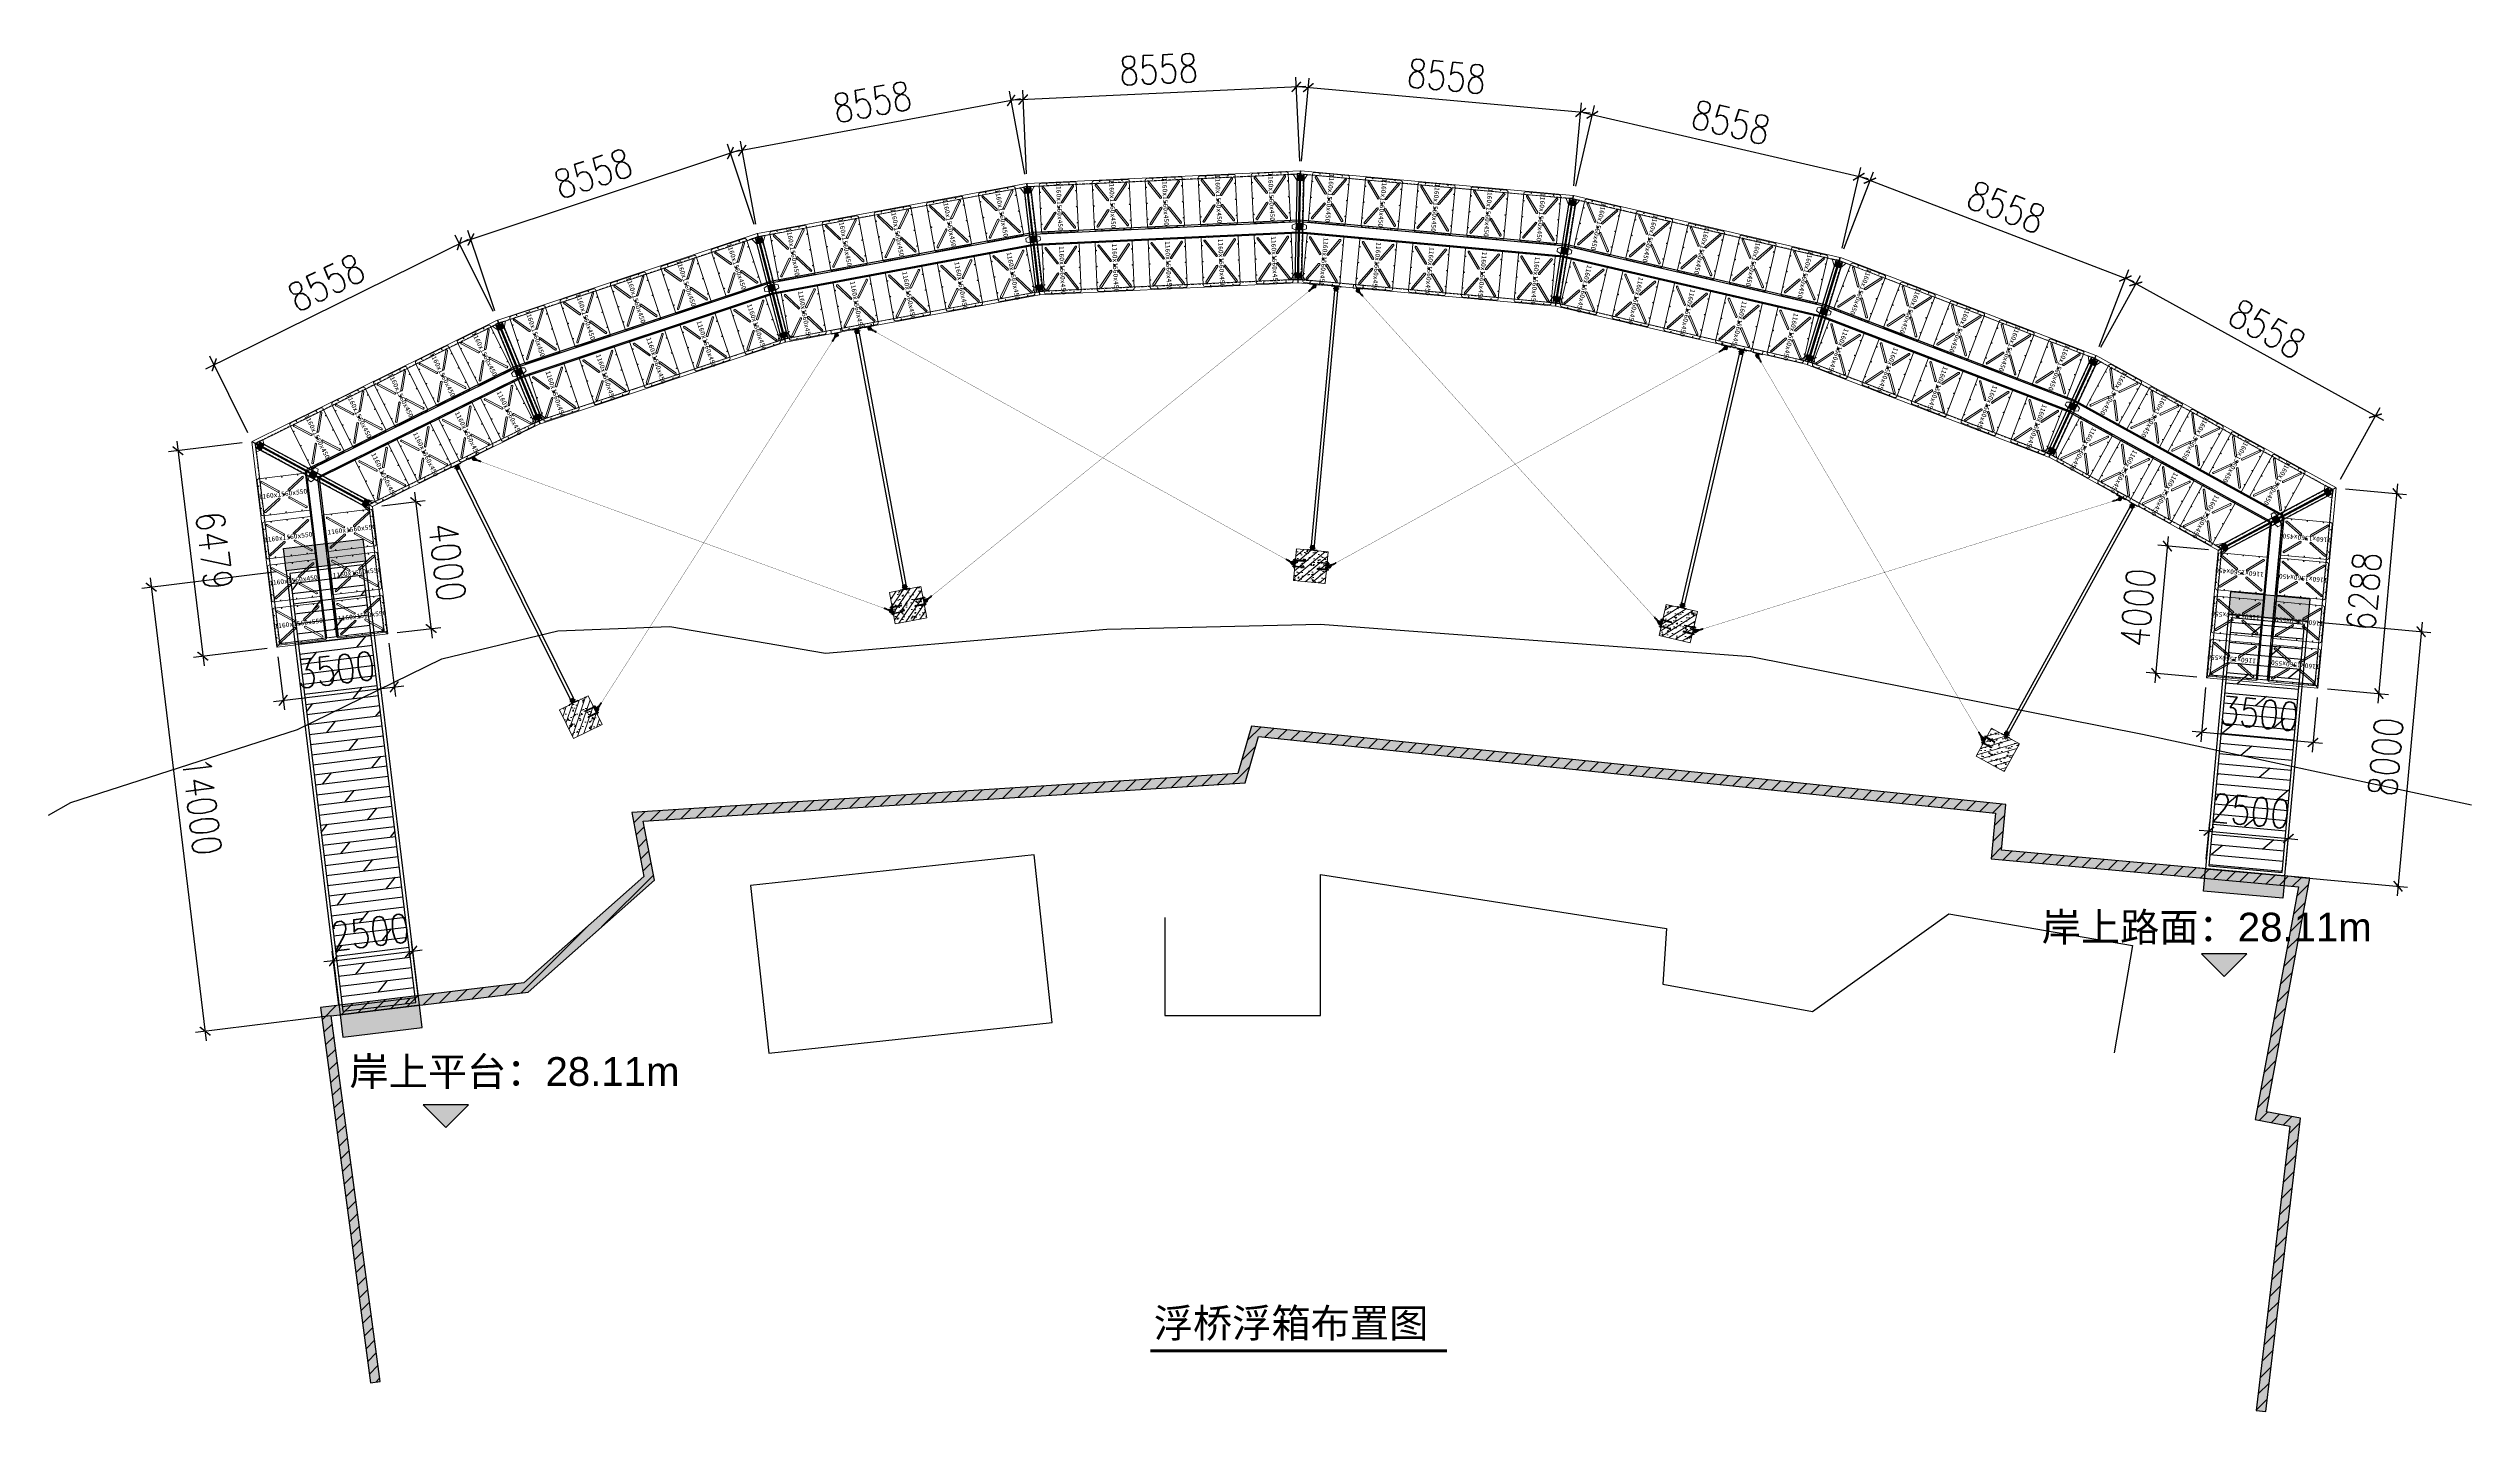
# Model space of a CAD drawing. Header units: millimetres. Extents: x 11827 to 862553, y 15071 to 134256.
# Drawn here: x 521026 to 596839, y 47654 to 90324 of the extents above; entities that cross this region are included whole.
import ezdxf
from ezdxf.enums import TextEntityAlignment as Align

# ---------------------------------------------------------------- set-up
doc = ezdxf.new("R2010")
doc.units = ezdxf.units.MM
for name, pattern in [('CENTER', [2, 1.25, -0.25, 0.25, -0.25]), ('DASHDOT2', [12.7, 6.35, -3.175, 0, -3.175]), ('DASHED2', [9.525, 6.35, -3.175]), ('HIDDEN', [0.375, 0.25, -0.125])]:
    doc.linetypes.add(name, pattern=pattern)
for name, color, linetype in [('BS-Annectent', 115, 'Continuous'), ('HR-dimension', 9, 'Continuous'), ('STEEL', 34, 'Continuous'), ('卡槽', 242, 'Continuous'), ('抱桩器', 255, 'Continuous'), ('连接端梁', 130, 'Continuous'), ('铝横梁', 220, 'Continuous')]:
    doc.layers.add(name, color=color, linetype=linetype)
for name, color, linetype, lineweight in [('加强板', 140, 'Continuous', 18), ('扣板', 7, 'Continuous', 9), ('文字标注', 220, 'Continuous', 18), ('文本', 3, 'Continuous', 13), ('橡胶块', 30, 'Continuous', 9), ('浮箱', 160, 'Continuous', 20), ('结构', 52, 'Continuous', 18), ('虚线', 8, 'Continuous', 0), ('铝主梁', 3, 'Continuous', 9)]:
    doc.layers.add(name, color=color, linetype=linetype, lineweight=lineweight)
doc.styles.add('Arial', font='')
doc.styles.add('HZTXT', font='txtw.shx', dxfattribs={"width": 0.8, "bigfont": 'hztxtw.shx'})
doc.styles.get("Standard").update_dxf_attribs({"font": 'arial.ttf'})
doc.styles.add('宋体', font='')
doc.styles.get('Arial').set_extended_font_data('STXihei')
doc.styles.get('宋体').set_extended_font_data('SimSun')
doc.dimstyles.new('DIM-300', dxfattribs={"dimscale": 300, "dimtxt": 3, "dimasz": 1, "dimexe": 1, "dimexo": 1, "dimgap": 1, "dimtad": 1, "dimdec": 0, "dimdsep": 46, "dimtxsty": 'HZTXT', "dimblk": 'ARCHTICK', "dimcen": 0, "dimdle": 1, "dimclrd": 9, "dimclre": 9, "dimclrt": 2, "dimadec": 1, "dimazin": 0, "dimtfac": 1, "dimtdec": 0, "dimtix": 1, "dimtmove": 2, "dimatfit": 3, "dimldrblk": 'ARCHTICK', "dimfxl": 10, "dimtolj": 1, "dimtzin": 0, "dimarcsym": 1})
pattern_1 = [(322.3042363, (-182477.9547, -50528.7565), (6.337899573, -0.8851938), [7.9375, -1.5875, 0, -1.5875])]
pattern_2 = [(322.3042363, (-55311.4466, 178520.0052), (6.337899573, -0.8851938), [7.9375, -1.5875, 0, -1.5875])]
pattern_3 = [(45, (-68008.16, -15146.68), (-112.2532, 112.2532), [])]
pattern_4 = [(50, (-68008.16, -15146.68), (455.4617, -39.8477), [47.625, -523.875]), (355, (-68008.16, -15146.7), (-88.1086, 477.642), [38.1, -419.1015]), (100.45144, (-67970.2, -15150), (367.353, 437.7944), [40.475, -445.2256]), (46.1842, (-68008.16, -15019.7), (677.6976, -105.106), [71.4375, -785.8125]), (96.6356, (-67951.7, -15028.44), (593.5103, 618.5653), [60.7126, -667.839]), (351.1842, (-68008.16, -15019.7), (593.51, 618.565), [57.15, -628.649]), (21, (-67944.66, -15051.43), (379.036, -255.663), [47.625, -523.875]), (326, (-67944.66, -15051.43), (154.505, 460.47), [38.1, -419.1]), (71.45144, (-67913.07, -15072.74), (533.541, 204.807), [40.475, -445.2248]), (37.5, (-68008.16, -15146.68), (7.7215, 211.3876), [0, -414.02, 0, -425.45, 0, -420.6875]), (7.5, (-68008.16, -15146.68), (167.04916, 250.45144), [0, -242.57, 0, -404.495, 0, -160.3375]), (327.5, (-68149.76, -15146.68), (338.9765, -14.32186), [0, -158.75, 0, -495.3, 0, -657.225]), (317.5, (-68213.26, -15146.68), (370.323, 63.5662), [0, -206.375, 0, -328.93, 0, -466.725])]

# ---------------------------------------------------------------- blocks, each defined once
blk = doc.blocks.new('thwerg')
at = {"linetype": 'Continuous'}
h = blk.add_hatch(dxfattribs=at)
h.set_pattern_fill('AR-CONC', color=252, scale=5)
h.paths.add_polyline_path([(125890, -32795), (125541, -30956), (144375, -29749), (144792, -28301), (167849, -30703), (167718, -32134), (177330, -33007), (175981, -40288), (177064, -40496), (176008, -49398), (176306, -49434), (177395, -40254), (176330, -40050), (177685, -32738), (168044, -31863), (168175, -30435), (144574, -27977), (144145, -29463), (125184, -30678), (125563, -32683), (121810, -36014), (115445, -36787), (117010, -48533), (117307, -48493), (115782, -37048), (121939, -36301)])
h = blk.add_hatch(dxfattribs=at)
h.set_pattern_fill('ANSI31', color=252, scale=100)
h.paths.add_polyline_path([(144375, -29749), (144792, -28301), (167849, -30703), (167718, -32134), (177330, -33007), (175981, -40288), (177064, -40496), (176008, -49398), (176306, -49434), (177395, -40254), (176330, -40050), (177685, -32738), (168044, -31863), (168175, -30435), (144574, -27977), (144145, -29463), (125184, -30678), (125563, -32683), (121810, -36014), (115445, -36787), (117010, -48533), (117307, -48493), (115782, -37048), (121939, -36301), (125890, -32795), (125541, -30956)])
at = {"color": 252, "linetype": 'Continuous', "elevation": -32017, "flags": 128}
blk.add_lwpolyline([(106933, -30769), (107635, -30369), (114725, -28078), (119240, -25868), (122867, -24992), (126369, -24863), (131244, -25695), (140044, -24946), (146723, -24787), (160192, -25793), (172447, -28232), (182746, -30446)], dxfattribs=at)
at = {"color": 252, "linetype": 'Continuous', "flags": 128}
for points, elevation in [([(117307, -48493), (115782, -37048), (121939, -36301), (125890, -32795), (125541, -30956), (144375, -29749), (144792, -28301), (167849, -30703), (167718, -32134), (177330, -33007), (175981, -40288), (177064, -40496), (176008, -49398), (176306, -49434), (177395, -40254), (176330, -40050), (177685, -32738), (168044, -31863), (168175, -30435), (144574, -27977), (144145, -29463), (125184, -30678), (125563, -32683), (121810, -36014), (115445, -36787), (117010, -48533)], -2496), ([(128902, -32969), (129469, -38215), (138338, -37256), (137771, -32010), (128902, -32969)], -32017)]:
    blk.add_lwpolyline(points, close=True, dxfattribs=dict(at, elevation=elevation))
blk.add_lwpolyline([(141861, -33967), (141860, -37038), (146732, -37038), (146732, -32622), (157554, -34310), (157440, -36052), (162121, -36914), (166389, -33855), (172143, -34842), (171563, -38202)], dxfattribs=at)
blk = doc.blocks.new('3x10')
h = blk.add_hatch()
h.set_pattern_fill('ACAD_ISO07W100', color=252, scale=20, angle=90)
h.paths.add_polyline_path([(925837, 2496349), (925137, 2496349), (925137, 2493849), (925837, 2493849)])
h.paths.add_polyline_path([(934537, 2496349), (933837, 2496349), (933837, 2493849), (934537, 2493849)])
h = blk.add_hatch()
h.set_pattern_fill('DOLMIT', color=252, scale=50, angle=90)
h.paths.add_polyline_path([(933737, 2496249), (925937, 2496249), (925937, 2493949), (933737, 2493949)])
at = {"color": 1}
for points in [[(925837, 2496349), (925837, 2493849), (925137, 2493849), (925137, 2496349)], [(933837, 2496349), (933837, 2493849), (934537, 2493849), (934537, 2496349)]]:
    blk.add_lwpolyline(points, close=True, dxfattribs=at)
at = {"layer": '抱桩器', "color": 1}
for points in [[(925837, 2493849), (933837, 2493849), (933837, 2496349), (925837, 2496349)], [(925937, 2493949), (933737, 2493949), (933737, 2496249), (925937, 2496249)]]:
    blk.add_lwpolyline(points, close=True, dxfattribs=at)
blk = doc.blocks.new('_ArchTick')
at = {"color": 0, "linetype": 'ByBlock', "lineweight": 100, "const_width": 0.15}
blk.add_lwpolyline([(-0.5, -0.5), (0.5, 0.5)], dxfattribs=at)
blk = doc.blocks.new('*D199')
at = {"color": 9, "lineweight": -2, "transparency": 16777216}
for p, q in [((588540, 64945), (588647, 66119)), ((588620, 65820), (588321, 65847)), ((588620, 65820), (591109, 65594)), ((591030, 64718), (591136, 65892)), ((591109, 65594), (591408, 65566))]:
    blk.add_line(p, q, dxfattribs=at)
at = {"layer": 'Defpoints', "color": 0, "transparency": 16777216}
for p in [(591109, 65594), (588513, 64646, 29521), (591003, 64420, 29521)]:
    blk.add_point(p, dxfattribs=at)
at = {"color": 9, "lineweight": -2, "transparency": 16777216, "xscale": 300, "yscale": 300, "zscale": 300}
for p, rotation in [((588620, 65820), 354.8075966638558), ((591109, 65594), 174.8075966638558)]:
    blk.add_blockref('_ArchTick', p, dxfattribs=dict(at, rotation=rotation))
at = {"color": 2, "transparency": 16777216, "insert": (589932, 66454), "char_height": 900, "attachment_point": 5, "rotation": 354.8076, "style": 'HZTXT'}
blk.add_mtext('\\A1;2500', dxfattribs=at)
blk = doc.blocks.new('*D200')
at = {"color": 9, "lineweight": -2, "transparency": 16777216}
for p, q in [((592025, 72360), (595561, 72039)), ((595290, 72364), (594511, 63800)), ((591301, 64393), (594837, 64071))]:
    blk.add_line(p, q, dxfattribs=at)
at = {"layer": 'Defpoints', "color": 0, "transparency": 16777216}
for p in [(591727, 72387, 29521), (591003, 64420, 29521), (594539, 64098)]:
    blk.add_point(p, dxfattribs=at)
at = {"color": 9, "lineweight": -2, "transparency": 16777216, "xscale": 300, "yscale": 300, "zscale": 300}
for p, rotation in [((595263, 72066), 84.80759666385475), ((594539, 64098), 264.8075966638548)]:
    blk.add_blockref('_ArchTick', p, dxfattribs=dict(at, rotation=rotation))
at = {"color": 2, "transparency": 16777216, "insert": (594154, 68150), "char_height": 900, "attachment_point": 5, "rotation": 84.8076, "style": 'HZTXT'}
blk.add_mtext('\\A1;8000', dxfattribs=at)
blk = doc.blocks.new('*D198')
at = {"color": 9, "lineweight": -2, "transparency": 16777216}
for p, q in [((528205, 71282), (528406, 69620)), ((531679, 71703), (531881, 70042)), ((528072, 69882), (532143, 70376))]:
    blk.add_line(p, q, dxfattribs=at)
at = {"layer": 'Defpoints', "color": 0, "transparency": 16777216}
for p in [(528169, 71579, 29521), (531643, 72001, 29521), (531845, 70340)]:
    blk.add_point(p, dxfattribs=at)
at = {"color": 9, "lineweight": -2, "transparency": 16777216, "xscale": 300, "yscale": 300, "zscale": 300}
for p, rotation in [((531845, 70340), 6.918624787940815), ((528370, 69918), 186.9186247879408)]:
    blk.add_blockref('_ArchTick', p, dxfattribs=dict(at, rotation=rotation))
at = {"color": 2, "transparency": 16777216, "insert": (530017, 70874), "char_height": 900, "attachment_point": 5, "rotation": 6.91862, "style": 'HZTXT'}
blk.add_mtext('\\A1;3500', dxfattribs=at)
blk = doc.blocks.new('GW-2.5x15m')
h = blk.add_hatch()
h.set_pattern_fill('DOLMIT', color=252, scale=50, angle=89.99911)
h.set_pattern_definition([(89.999106, (-806344.56, -2433484.9), (-317.5, 0.004954), []), (134.999106, (-806344.6, -2433484.9), (-635.00947, -634.98966), [449.0128, -898.0256])])
edge = h.paths.add_edge_path()
edge.add_line((134432, 62749), (120632, 62749))
edge.add_line((120632, 62749), (120632, 60449))
edge.add_line((119632, 60449), (134432, 60449))
edge.add_line((134432, 60449), (134432, 62749))
h = blk.add_hatch()
h.set_pattern_fill('DOTS', color=256, scale=50)
h.paths.add_polyline_path([(120532, 62849), (119832, 62849), (119832, 60349), (120532, 60349)])
h.paths.add_polyline_path([(135232, 62849), (134532, 62849), (134532, 60349), (135232, 60349)])
at = {"color": 1}
for points in [[(120532, 62849), (120532, 60349), (119832, 60349), (119832, 62849)], [(134532, 62849), (134532, 60349), (135232, 60349), (135232, 62849)]]:
    blk.add_lwpolyline(points, close=True, dxfattribs=at)
at = {"layer": '抱桩器', "color": 1}
for points in [[(120532, 60349), (134532, 60349), (134532, 62849), (120532, 62849)], [(120632, 60449), (134432, 60449), (134432, 62749), (120632, 62749)]]:
    blk.add_lwpolyline(points, close=True, dxfattribs=at)
blk = doc.blocks.new('*D201')
at = {"color": 9, "lineweight": -2, "transparency": 16777216}
for p, q in [((528164, 73935), (523944, 73423)), ((524206, 73757), (525964, 59263)), ((529850, 60037), (525630, 59525))]:
    blk.add_line(p, q, dxfattribs=at)
at = {"layer": 'Defpoints', "color": 0, "transparency": 16777216}
for p in [(528462, 73971, 29521), (530148, 60073, 29521), (525928, 59561)]:
    blk.add_point(p, dxfattribs=at)
at = {"color": 9, "lineweight": -2, "transparency": 16777216, "xscale": 300, "yscale": 300, "zscale": 300}
for p, rotation in [((524242, 73459), 96.91737329747625), ((525928, 59561), 276.9173732974763)]:
    blk.add_blockref('_ArchTick', p, dxfattribs=dict(at, rotation=rotation))
at = {"color": 2, "transparency": 16777216, "insert": (525829, 66600), "char_height": 900, "attachment_point": 5, "rotation": 276.91737, "style": 'HZTXT'}
blk.add_mtext('\\A1;14000', dxfattribs=at)
blk = doc.blocks.new('*D202')
at = {"color": 9, "lineweight": -2, "transparency": 16777216}
for p, q in [((532594, 60672), (532389, 62364)), ((529943, 61765), (529645, 61729)), ((530112, 60371), (529907, 62063)), ((529943, 61765), (532425, 62066)), ((532425, 62066), (532723, 62103))]:
    blk.add_line(p, q, dxfattribs=at)
at = {"layer": 'Defpoints', "color": 0, "transparency": 16777216}
for p in [(532425, 62066), (530148, 60073, 29521), (532630, 60374, 29521)]:
    blk.add_point(p, dxfattribs=at)
at = {"color": 9, "lineweight": -2, "transparency": 16777216, "xscale": 300, "yscale": 300, "zscale": 300}
for p, rotation in [((532425, 62066), 186.9173732974745), ((529943, 61765), 6.917373297474443)]:
    blk.add_blockref('_ArchTick', p, dxfattribs=dict(at, rotation=rotation))
at = {"color": 2, "transparency": 16777216, "insert": (531093, 62660), "char_height": 900, "attachment_point": 5, "rotation": 6.91737, "style": 'HZTXT'}
blk.add_mtext('\\A1;2500', dxfattribs=at)
blk = doc.blocks.new('橡胶块')
h = blk.add_hatch()
h.set_pattern_fill('ANSI36', color=2, scale=2)
h.paths.add_polyline_path([(0, 70, 0.414213562), (-10, 80), (-180, 80, 0.414213562), (-190, 70), (-190, -70, 0.414213562), (-180, -80), (-10, -80, 0.414213562), (0, -70)])
h.paths.add_polyline_path([(-166.93, 50, -1), (-153.07, 50, -1)], flags=16)
h.paths.add_polyline_path([(-153.07, -50, -1), (-166.93, -50, -1)], flags=16)
h.paths.add_polyline_path([(-36.93, 50, -1), (-23.07, 50, -1)], flags=16)
h.paths.add_polyline_path([(-23.07, -50, -1), (-36.93, -50, -1)], flags=16)
at = {"layer": '橡胶块', "color": 1, "linetype": 'CENTER', "ltscale": 0.36}
for p, q in [((-167.623, 50), (-152.377, 50)), ((-160, 42.377), (-160, 57.623)), ((-22.377, 50), (-37.623, 50)), ((-30, 42.377), (-30, 57.623)), ((-167.623, -50), (-152.377, -50)), ((-160, -42.377), (-160, -57.623)), ((-22.377, -50), (-37.623, -50)), ((-30, -42.377), (-30, -57.623))]:
    blk.add_line(p, q, dxfattribs=at)
at = {"layer": '橡胶块', "color": 2}
blk.add_lwpolyline([(0, 70), (0, -70, -0.414213562), (-10, -80), (-180, -80, -0.414213562), (-190, -70), (-190, 70, -0.414213562), (-180, 80), (-10, 80, -0.414213562)], format="xyb", close=True, dxfattribs=at)
at = {"layer": '橡胶块', "color": 5}
for centre in [(-160, 50), (-30, 50), (-160, -50), (-30, -50)]:
    blk.add_circle(centre, 6.93, dxfattribs=at)
blk = doc.blocks.new('A$C0D8A069B')
at = {"layer": '加强板'}
blk.add_lwpolyline([(80, -100), (0, -100), (0, 100), (80, 100), (200, 45), (200, -55), (80, -100)], dxfattribs=at)
for centre in [(40, 50), (40, -50)]:
    blk.add_circle(centre, 9, dxfattribs=at)
blk = doc.blocks.new('*U526')
at = {"layer": '浮箱', "color": 5, "linetype": 'Continuous'}
for p, q in [((-780, -530), (-780, 530)), ((-730, 580), (730, 580)), ((780, 530), (780, -530)), ((730, -580), (-730, -580))]:
    blk.add_line(p, q, dxfattribs=at)
at = {"layer": '浮箱', "linetype": 'Continuous'}
for p, q in [((-780, 412), (-780, 412)), ((-780, 407), (-780, 407)), ((-780, 407), (-780, 407)), ((-780, 407), (-780, 407)), ((-780, 406), (-780, 406)), ((-780, 406), (-780, 406)), ((-780, 406), (-780, 406)), ((-780, 401), (-780, 401)), ((601, 580), (601, 580)), ((606, 580), (606, 580)), ((606, 580), (606, 580)), ((606, 580), (606, 580)), ((607, 580), (607, 580)), ((607, 580), (607, 580)), ((607, 580), (607, 580)), ((613, 580), (613, 580))]:
    blk.add_line(p, q, dxfattribs=at)
at = {"layer": '浮箱', "color": 1, "linetype": 'CENTER', "ltscale": 9.652}
for p, q in [((-744, 350), (-765, 350)), ((-755, 360), (-755, 339)), ((-489, 555), (-510, 555)), ((-500, 565), (-500, 544)), ((11, 555), (-10, 555)), ((0, 565), (0, 544)), ((511, 555), (490, 555)), ((500, 565), (500, 544)), ((766, 350), (745, 350)), ((755, 360), (755, 339)), ((-744, -350), (-765, -350)), ((-755, -340), (-755, -361)), ((-489, -555), (-510, -555)), ((-500, -545), (-500, -566)), ((11, -555), (-10, -555)), ((0, -545), (0, -566)), ((511, -555), (490, -555)), ((500, -545), (500, -566)), ((766, -350), (745, -350)), ((755, -340), (755, -361))]:
    blk.add_line(p, q, dxfattribs=at)
at = {"layer": '浮箱', "color": 5, "linetype": 'Continuous'}
for points in [[(-663, 448, -1), (-634, 489), (-147, 137, -0.999989), (-177, 97), (-663, 448)], [(662, 450, 1), (632, 491), (147, 138, 0.999989), (176, 97), (662, 450)], [(-663, -448, 1), (-634, -489), (-147, -137, 0.999989), (-177, -97), (-663, -448)], [(662, -451, -1), (632, -491), (147, -138, -0.999989), (176, -98), (662, -451)]]:
    blk.add_lwpolyline(points, format="xyb", dxfattribs=at)
blk.add_lwpolyline([(15, 20), (15, 20)], dxfattribs=at)
at = {"layer": '浮箱', "color": 9, "linetype": 'Continuous'}
for centre in [(-755, 350), (-500, 555), (0, 555), (500, 555), (755, 350), (-755, -350), (-500, -555), (0, -555), (500, -555), (755, -350)]:
    blk.add_circle(centre, 7.5, dxfattribs=at)
at = {"layer": '浮箱', "color": 5, "linetype": 'Continuous'}
for radius in [25, 20]:
    blk.add_circle((0, 0), radius, dxfattribs=at)
at = {"layer": '浮箱', "color": 5, "linetype": 'Continuous', "extrusion": (0, 0, -1)}
for centre, start, end in [((730, 530), 0, 90), ((-730, 530), 90, 180), ((730, -530), 270, 0), ((-730, -530), 180, 270)]:
    blk.add_arc(centre, 50, start, end, dxfattribs=at)
blk = doc.blocks.new('*U531')
at = {"color": 0, "linetype": 'ByBlock', "lineweight": -2, "transparency": 16777216}
blk.add_blockref('*U526', (0, 0), dxfattribs=at)
blk = doc.blocks.new('*U530')
at = {"layer": '浮箱', "color": 5, "linetype": 'Continuous'}
for p, q in [((-780, -530), (-780, 530)), ((-730, 580), (730, 580)), ((780, 530), (780, -530)), ((730, -580), (-730, -580))]:
    blk.add_line(p, q, dxfattribs=at)
at = {"layer": '浮箱', "linetype": 'Continuous'}
for p, q in [((-780, 412), (-780, 412)), ((-780, 407), (-780, 407)), ((-780, 407), (-780, 407)), ((-780, 407), (-780, 407)), ((-780, 406), (-780, 406)), ((-780, 406), (-780, 406)), ((-780, 406), (-780, 406)), ((-780, 401), (-780, 401)), ((601, 580), (601, 580)), ((606, 580), (606, 580)), ((606, 580), (606, 580)), ((606, 580), (606, 580)), ((607, 580), (607, 580)), ((607, 580), (607, 580)), ((607, 580), (607, 580)), ((613, 580), (613, 580))]:
    blk.add_line(p, q, dxfattribs=at)
at = {"layer": '浮箱', "color": 1, "linetype": 'CENTER', "ltscale": 9.652}
for p, q in [((-744, 350), (-765, 350)), ((-755, 360), (-755, 339)), ((-489, 555), (-510, 555)), ((-500, 565), (-500, 544)), ((11, 555), (-10, 555)), ((0, 565), (0, 544)), ((511, 555), (490, 555)), ((500, 565), (500, 544)), ((766, 350), (745, 350)), ((755, 360), (755, 339)), ((-744, -350), (-765, -350)), ((-755, -340), (-755, -361)), ((-489, -555), (-510, -555)), ((-500, -545), (-500, -566)), ((11, -555), (-10, -555)), ((0, -545), (0, -566)), ((511, -555), (490, -555)), ((500, -545), (500, -566)), ((766, -350), (745, -350)), ((755, -340), (755, -361))]:
    blk.add_line(p, q, dxfattribs=at)
at = {"layer": '浮箱', "color": 5, "linetype": 'Continuous'}
for points in [[(-663, 448, -1), (-634, 489), (-147, 137, -0.999989), (-177, 97), (-663, 448)], [(662, 450, 1), (632, 491), (147, 138, 0.999989), (176, 97), (662, 450)], [(-663, -448, 1), (-634, -489), (-147, -137, 0.999989), (-177, -97), (-663, -448)], [(662, -451, -1), (632, -491), (147, -138, -0.999989), (176, -98), (662, -451)]]:
    blk.add_lwpolyline(points, format="xyb", dxfattribs=at)
blk.add_lwpolyline([(15, 20), (15, 20)], dxfattribs=at)
at = {"layer": '浮箱', "color": 9, "linetype": 'Continuous'}
for centre in [(-755, 350), (-500, 555), (0, 555), (500, 555), (755, 350), (-755, -350), (-500, -555), (0, -555), (500, -555), (755, -350)]:
    blk.add_circle(centre, 7.5, dxfattribs=at)
at = {"layer": '浮箱', "color": 5, "linetype": 'Continuous'}
for radius in [25, 20]:
    blk.add_circle((0, 0), radius, dxfattribs=at)
at = {"layer": '浮箱', "color": 5, "linetype": 'Continuous', "extrusion": (0, 0, -1)}
for centre, start, end in [((730, 530), 0, 90), ((-730, 530), 90, 180), ((730, -530), 270, 0), ((-730, -530), 180, 270)]:
    blk.add_arc(centre, 50, start, end, dxfattribs=at)
blk = doc.blocks.new('*U529')
at = {"color": 0, "linetype": 'ByBlock', "lineweight": -2, "transparency": 16777216}
blk.add_blockref('*U530', (0, 0), dxfattribs=at)
blk = doc.blocks.new('*U521')
at = {"layer": '浮箱', "color": 5, "linetype": 'Continuous'}
for p, q in [((-780, -530), (-780, 530)), ((-730, 580), (730, 580)), ((780, 530), (780, -530)), ((730, -580), (-730, -580))]:
    blk.add_line(p, q, dxfattribs=at)
at = {"layer": '浮箱', "linetype": 'Continuous'}
for p, q in [((-780, 412), (-780, 412)), ((-780, 407), (-780, 407)), ((-780, 407), (-780, 407)), ((-780, 407), (-780, 407)), ((-780, 406), (-780, 406)), ((-780, 406), (-780, 406)), ((-780, 406), (-780, 406)), ((-780, 401), (-780, 401)), ((601, 580), (601, 580)), ((606, 580), (606, 580)), ((606, 580), (606, 580)), ((606, 580), (606, 580)), ((607, 580), (607, 580)), ((607, 580), (607, 580)), ((607, 580), (607, 580)), ((613, 580), (613, 580))]:
    blk.add_line(p, q, dxfattribs=at)
at = {"layer": '浮箱', "color": 1, "linetype": 'CENTER', "ltscale": 9.652}
for p, q in [((-744, 350), (-765, 350)), ((-755, 360), (-755, 339)), ((-489, 555), (-510, 555)), ((-500, 565), (-500, 544)), ((11, 555), (-10, 555)), ((0, 565), (0, 544)), ((511, 555), (490, 555)), ((500, 565), (500, 544)), ((766, 350), (745, 350)), ((755, 360), (755, 339)), ((-744, -350), (-765, -350)), ((-755, -340), (-755, -361)), ((-489, -555), (-510, -555)), ((-500, -545), (-500, -566)), ((11, -555), (-10, -555)), ((0, -545), (0, -566)), ((511, -555), (490, -555)), ((500, -545), (500, -566)), ((766, -350), (745, -350)), ((755, -340), (755, -361))]:
    blk.add_line(p, q, dxfattribs=at)
at = {"layer": '浮箱', "color": 5, "linetype": 'Continuous'}
for points in [[(-663, 448, -1), (-634, 489), (-147, 137, -0.999989), (-177, 97), (-663, 448)], [(662, 450, 1), (632, 491), (147, 138, 0.999989), (176, 97), (662, 450)], [(-663, -448, 1), (-634, -489), (-147, -137, 0.999989), (-177, -97), (-663, -448)], [(662, -451, -1), (632, -491), (147, -138, -0.999989), (176, -98), (662, -451)]]:
    blk.add_lwpolyline(points, format="xyb", dxfattribs=at)
blk.add_lwpolyline([(15, 20), (15, 20)], dxfattribs=at)
at = {"layer": '浮箱', "color": 9, "linetype": 'Continuous'}
for centre in [(-755, 350), (-500, 555), (0, 555), (500, 555), (755, 350), (-755, -350), (-500, -555), (0, -555), (500, -555), (755, -350)]:
    blk.add_circle(centre, 7.5, dxfattribs=at)
at = {"layer": '浮箱', "color": 5, "linetype": 'Continuous'}
for radius in [25, 20]:
    blk.add_circle((0, 0), radius, dxfattribs=at)
at = {"layer": '浮箱', "color": 5, "linetype": 'Continuous', "extrusion": (0, 0, -1)}
for centre, start, end in [((730, 530), 0, 90), ((-730, 530), 90, 180), ((730, -530), 270, 0), ((-730, -530), 180, 270)]:
    blk.add_arc(centre, 50, start, end, dxfattribs=at)
blk = doc.blocks.new('*U520')
at = {"color": 0, "linetype": 'ByBlock', "lineweight": -2, "transparency": 16777216}
blk.add_blockref('*U521', (0, 0), dxfattribs=at)
blk = doc.blocks.new('*U519')
at = {"layer": '浮箱', "color": 5, "linetype": 'Continuous'}
for p, q in [((-780, -530), (-780, 530)), ((-730, 580), (730, 580)), ((780, 530), (780, -530)), ((730, -580), (-730, -580))]:
    blk.add_line(p, q, dxfattribs=at)
at = {"layer": '浮箱', "linetype": 'Continuous'}
for p, q in [((-780, 412), (-780, 412)), ((-780, 407), (-780, 407)), ((-780, 407), (-780, 407)), ((-780, 407), (-780, 407)), ((-780, 406), (-780, 406)), ((-780, 406), (-780, 406)), ((-780, 406), (-780, 406)), ((-780, 401), (-780, 401)), ((601, 580), (601, 580)), ((606, 580), (606, 580)), ((606, 580), (606, 580)), ((606, 580), (606, 580)), ((607, 580), (607, 580)), ((607, 580), (607, 580)), ((607, 580), (607, 580)), ((613, 580), (613, 580))]:
    blk.add_line(p, q, dxfattribs=at)
at = {"layer": '浮箱', "color": 1, "linetype": 'CENTER', "ltscale": 9.652}
for p, q in [((-744, 350), (-765, 350)), ((-755, 360), (-755, 339)), ((-489, 555), (-510, 555)), ((-500, 565), (-500, 544)), ((11, 555), (-10, 555)), ((0, 565), (0, 544)), ((511, 555), (490, 555)), ((500, 565), (500, 544)), ((766, 350), (745, 350)), ((755, 360), (755, 339)), ((-744, -350), (-765, -350)), ((-755, -340), (-755, -361)), ((-489, -555), (-510, -555)), ((-500, -545), (-500, -566)), ((11, -555), (-10, -555)), ((0, -545), (0, -566)), ((511, -555), (490, -555)), ((500, -545), (500, -566)), ((766, -350), (745, -350)), ((755, -340), (755, -361))]:
    blk.add_line(p, q, dxfattribs=at)
at = {"layer": '浮箱', "color": 5, "linetype": 'Continuous'}
for points in [[(-663, 448, -1), (-634, 489), (-147, 137, -0.999989), (-177, 97), (-663, 448)], [(662, 450, 1), (632, 491), (147, 138, 0.999989), (176, 97), (662, 450)], [(-663, -448, 1), (-634, -489), (-147, -137, 0.999989), (-177, -97), (-663, -448)], [(662, -451, -1), (632, -491), (147, -138, -0.999989), (176, -98), (662, -451)]]:
    blk.add_lwpolyline(points, format="xyb", dxfattribs=at)
blk.add_lwpolyline([(15, 20), (15, 20)], dxfattribs=at)
at = {"layer": '浮箱', "color": 9, "linetype": 'Continuous'}
for centre in [(-755, 350), (-500, 555), (0, 555), (500, 555), (755, 350), (-755, -350), (-500, -555), (0, -555), (500, -555), (755, -350)]:
    blk.add_circle(centre, 7.5, dxfattribs=at)
at = {"layer": '浮箱', "color": 5, "linetype": 'Continuous'}
for radius in [25, 20]:
    blk.add_circle((0, 0), radius, dxfattribs=at)
at = {"layer": '浮箱', "color": 5, "linetype": 'Continuous', "extrusion": (0, 0, -1)}
for centre, start, end in [((730, 530), 0, 90), ((-730, 530), 90, 180), ((730, -530), 270, 0), ((-730, -530), 180, 270)]:
    blk.add_arc(centre, 50, start, end, dxfattribs=at)
blk = doc.blocks.new('*U518')
at = {"color": 0, "linetype": 'ByBlock', "lineweight": -2, "transparency": 16777216}
blk.add_blockref('*U519', (0, 0), dxfattribs=at)
blk = doc.blocks.new('*U533')
at = {"layer": '浮箱', "color": 5, "linetype": 'Continuous'}
for p, q in [((-780, -530), (-780, 530)), ((-730, 580), (730, 580)), ((780, 530), (780, -530)), ((730, -580), (-730, -580))]:
    blk.add_line(p, q, dxfattribs=at)
at = {"layer": '浮箱', "linetype": 'Continuous'}
for p, q in [((-780, 412), (-780, 412)), ((-780, 407), (-780, 407)), ((-780, 407), (-780, 407)), ((-780, 407), (-780, 407)), ((-780, 406), (-780, 406)), ((-780, 406), (-780, 406)), ((-780, 406), (-780, 406)), ((-780, 401), (-780, 401)), ((601, 580), (601, 580)), ((606, 580), (606, 580)), ((606, 580), (606, 580)), ((606, 580), (606, 580)), ((607, 580), (607, 580)), ((607, 580), (607, 580)), ((607, 580), (607, 580)), ((613, 580), (613, 580))]:
    blk.add_line(p, q, dxfattribs=at)
at = {"layer": '浮箱', "color": 1, "linetype": 'CENTER', "ltscale": 9.652}
for p, q in [((-744, 350), (-765, 350)), ((-755, 360), (-755, 339)), ((-489, 555), (-510, 555)), ((-500, 565), (-500, 544)), ((11, 555), (-10, 555)), ((0, 565), (0, 544)), ((511, 555), (490, 555)), ((500, 565), (500, 544)), ((766, 350), (745, 350)), ((755, 360), (755, 339)), ((-744, -350), (-765, -350)), ((-755, -340), (-755, -361)), ((-489, -555), (-510, -555)), ((-500, -545), (-500, -566)), ((11, -555), (-10, -555)), ((0, -545), (0, -566)), ((511, -555), (490, -555)), ((500, -545), (500, -566)), ((766, -350), (745, -350)), ((755, -340), (755, -361))]:
    blk.add_line(p, q, dxfattribs=at)
at = {"layer": '浮箱', "color": 5, "linetype": 'Continuous'}
for points in [[(-663, 448, -1), (-634, 489), (-147, 137, -0.999989), (-177, 97), (-663, 448)], [(662, 450, 1), (632, 491), (147, 138, 0.999989), (176, 97), (662, 450)], [(-663, -448, 1), (-634, -489), (-147, -137, 0.999989), (-177, -97), (-663, -448)], [(662, -451, -1), (632, -491), (147, -138, -0.999989), (176, -98), (662, -451)]]:
    blk.add_lwpolyline(points, format="xyb", dxfattribs=at)
blk.add_lwpolyline([(15, 20), (15, 20)], dxfattribs=at)
at = {"layer": '浮箱', "color": 9, "linetype": 'Continuous'}
for centre in [(-755, 350), (-500, 555), (0, 555), (500, 555), (755, 350), (-755, -350), (-500, -555), (0, -555), (500, -555), (755, -350)]:
    blk.add_circle(centre, 7.5, dxfattribs=at)
at = {"layer": '浮箱', "color": 5, "linetype": 'Continuous'}
for radius in [25, 20]:
    blk.add_circle((0, 0), radius, dxfattribs=at)
at = {"layer": '浮箱', "color": 5, "linetype": 'Continuous', "extrusion": (0, 0, -1)}
for centre, start, end in [((730, 530), 0, 90), ((-730, 530), 90, 180), ((730, -530), 270, 0), ((-730, -530), 180, 270)]:
    blk.add_arc(centre, 50, start, end, dxfattribs=at)
blk = doc.blocks.new('*U532')
at = {"color": 0, "linetype": 'ByBlock', "lineweight": -2, "transparency": 16777216}
blk.add_blockref('*U533', (0, 0), dxfattribs=at)
blk = doc.blocks.new('*U535')
at = {"layer": '浮箱', "color": 5, "linetype": 'Continuous'}
for p, q in [((-780, -530), (-780, 530)), ((-730, 580), (730, 580)), ((780, 530), (780, -530)), ((730, -580), (-730, -580))]:
    blk.add_line(p, q, dxfattribs=at)
at = {"layer": '浮箱', "linetype": 'Continuous'}
for p, q in [((-780, 412), (-780, 412)), ((-780, 407), (-780, 407)), ((-780, 407), (-780, 407)), ((-780, 407), (-780, 407)), ((-780, 406), (-780, 406)), ((-780, 406), (-780, 406)), ((-780, 406), (-780, 406)), ((-780, 401), (-780, 401)), ((601, 580), (601, 580)), ((606, 580), (606, 580)), ((606, 580), (606, 580)), ((606, 580), (606, 580)), ((607, 580), (607, 580)), ((607, 580), (607, 580)), ((607, 580), (607, 580)), ((613, 580), (613, 580))]:
    blk.add_line(p, q, dxfattribs=at)
at = {"layer": '浮箱', "color": 1, "linetype": 'CENTER', "ltscale": 9.652}
for p, q in [((-744, 350), (-765, 350)), ((-755, 360), (-755, 339)), ((-489, 555), (-510, 555)), ((-500, 565), (-500, 544)), ((11, 555), (-10, 555)), ((0, 565), (0, 544)), ((511, 555), (490, 555)), ((500, 565), (500, 544)), ((766, 350), (745, 350)), ((755, 360), (755, 339)), ((-744, -350), (-765, -350)), ((-755, -340), (-755, -361)), ((-489, -555), (-510, -555)), ((-500, -545), (-500, -566)), ((11, -555), (-10, -555)), ((0, -545), (0, -566)), ((511, -555), (490, -555)), ((500, -545), (500, -566)), ((766, -350), (745, -350)), ((755, -340), (755, -361))]:
    blk.add_line(p, q, dxfattribs=at)
at = {"layer": '浮箱', "color": 5, "linetype": 'Continuous'}
for points in [[(-663, 448, -1), (-634, 489), (-147, 137, -0.999989), (-177, 97), (-663, 448)], [(662, 450, 1), (632, 491), (147, 138, 0.999989), (176, 97), (662, 450)], [(-663, -448, 1), (-634, -489), (-147, -137, 0.999989), (-177, -97), (-663, -448)], [(662, -451, -1), (632, -491), (147, -138, -0.999989), (176, -98), (662, -451)]]:
    blk.add_lwpolyline(points, format="xyb", dxfattribs=at)
blk.add_lwpolyline([(15, 20), (15, 20)], dxfattribs=at)
at = {"layer": '浮箱', "color": 9, "linetype": 'Continuous'}
for centre in [(-755, 350), (-500, 555), (0, 555), (500, 555), (755, 350), (-755, -350), (-500, -555), (0, -555), (500, -555), (755, -350)]:
    blk.add_circle(centre, 7.5, dxfattribs=at)
at = {"layer": '浮箱', "color": 5, "linetype": 'Continuous'}
for radius in [25, 20]:
    blk.add_circle((0, 0), radius, dxfattribs=at)
at = {"layer": '浮箱', "color": 5, "linetype": 'Continuous', "extrusion": (0, 0, -1)}
for centre, start, end in [((730, 530), 0, 90), ((-730, 530), 90, 180), ((730, -530), 270, 0), ((-730, -530), 180, 270)]:
    blk.add_arc(centre, 50, start, end, dxfattribs=at)
blk = doc.blocks.new('*U534')
at = {"color": 0, "linetype": 'ByBlock', "lineweight": -2, "transparency": 16777216}
blk.add_blockref('*U535', (0, 0), dxfattribs=at)
blk = doc.blocks.new('*U528')
at = {"layer": '浮箱', "color": 5, "linetype": 'Continuous'}
for p, q in [((-780, -530), (-780, 530)), ((-730, 580), (730, 580)), ((780, 530), (780, -530)), ((730, -580), (-730, -580))]:
    blk.add_line(p, q, dxfattribs=at)
at = {"layer": '浮箱', "linetype": 'Continuous'}
for p, q in [((-780, 412), (-780, 412)), ((-780, 407), (-780, 407)), ((-780, 407), (-780, 407)), ((-780, 407), (-780, 407)), ((-780, 406), (-780, 406)), ((-780, 406), (-780, 406)), ((-780, 406), (-780, 406)), ((-780, 401), (-780, 401)), ((601, 580), (601, 580)), ((606, 580), (606, 580)), ((606, 580), (606, 580)), ((606, 580), (606, 580)), ((607, 580), (607, 580)), ((607, 580), (607, 580)), ((607, 580), (607, 580)), ((613, 580), (613, 580))]:
    blk.add_line(p, q, dxfattribs=at)
at = {"layer": '浮箱', "color": 1, "linetype": 'CENTER', "ltscale": 9.652}
for p, q in [((-744, 350), (-765, 350)), ((-755, 360), (-755, 339)), ((-489, 555), (-510, 555)), ((-500, 565), (-500, 544)), ((11, 555), (-10, 555)), ((0, 565), (0, 544)), ((511, 555), (490, 555)), ((500, 565), (500, 544)), ((766, 350), (745, 350)), ((755, 360), (755, 339)), ((-744, -350), (-765, -350)), ((-755, -340), (-755, -361)), ((-489, -555), (-510, -555)), ((-500, -545), (-500, -566)), ((11, -555), (-10, -555)), ((0, -545), (0, -566)), ((511, -555), (490, -555)), ((500, -545), (500, -566)), ((766, -350), (745, -350)), ((755, -340), (755, -361))]:
    blk.add_line(p, q, dxfattribs=at)
at = {"layer": '浮箱', "color": 5, "linetype": 'Continuous'}
for points in [[(-663, 448, -1), (-634, 489), (-147, 137, -0.999989), (-177, 97), (-663, 448)], [(662, 450, 1), (632, 491), (147, 138, 0.999989), (176, 97), (662, 450)], [(-663, -448, 1), (-634, -489), (-147, -137, 0.999989), (-177, -97), (-663, -448)], [(662, -451, -1), (632, -491), (147, -138, -0.999989), (176, -98), (662, -451)]]:
    blk.add_lwpolyline(points, format="xyb", dxfattribs=at)
blk.add_lwpolyline([(15, 20), (15, 20)], dxfattribs=at)
at = {"layer": '浮箱', "color": 9, "linetype": 'Continuous'}
for centre in [(-755, 350), (-500, 555), (0, 555), (500, 555), (755, 350), (-755, -350), (-500, -555), (0, -555), (500, -555), (755, -350)]:
    blk.add_circle(centre, 7.5, dxfattribs=at)
at = {"layer": '浮箱', "color": 5, "linetype": 'Continuous'}
for radius in [25, 20]:
    blk.add_circle((0, 0), radius, dxfattribs=at)
at = {"layer": '浮箱', "color": 5, "linetype": 'Continuous', "extrusion": (0, 0, -1)}
for centre, start, end in [((730, 530), 0, 90), ((-730, 530), 90, 180), ((730, -530), 270, 0), ((-730, -530), 180, 270)]:
    blk.add_arc(centre, 50, start, end, dxfattribs=at)
blk = doc.blocks.new('*U527')
at = {"color": 0, "linetype": 'ByBlock', "lineweight": -2, "transparency": 16777216}
blk.add_blockref('*U528', (0, 0), dxfattribs=at)
blk = doc.blocks.new('*U525')
at = {"layer": '浮箱', "color": 5, "linetype": 'Continuous'}
for p, q in [((-780, -530), (-780, 530)), ((-730, 580), (730, 580)), ((780, 530), (780, -530)), ((730, -580), (-730, -580))]:
    blk.add_line(p, q, dxfattribs=at)
at = {"layer": '浮箱', "linetype": 'Continuous'}
for p, q in [((-780, 412), (-780, 412)), ((-780, 407), (-780, 407)), ((-780, 407), (-780, 407)), ((-780, 407), (-780, 407)), ((-780, 406), (-780, 406)), ((-780, 406), (-780, 406)), ((-780, 406), (-780, 406)), ((-780, 401), (-780, 401)), ((601, 580), (601, 580)), ((606, 580), (606, 580)), ((606, 580), (606, 580)), ((606, 580), (606, 580)), ((607, 580), (607, 580)), ((607, 580), (607, 580)), ((607, 580), (607, 580)), ((613, 580), (613, 580))]:
    blk.add_line(p, q, dxfattribs=at)
at = {"layer": '浮箱', "color": 1, "linetype": 'CENTER', "ltscale": 9.652}
for p, q in [((-744, 350), (-765, 350)), ((-755, 360), (-755, 339)), ((-489, 555), (-510, 555)), ((-500, 565), (-500, 544)), ((11, 555), (-10, 555)), ((0, 565), (0, 544)), ((511, 555), (490, 555)), ((500, 565), (500, 544)), ((766, 350), (745, 350)), ((755, 360), (755, 339)), ((-744, -350), (-765, -350)), ((-755, -340), (-755, -361)), ((-489, -555), (-510, -555)), ((-500, -545), (-500, -566)), ((11, -555), (-10, -555)), ((0, -545), (0, -566)), ((511, -555), (490, -555)), ((500, -545), (500, -566)), ((766, -350), (745, -350)), ((755, -340), (755, -361))]:
    blk.add_line(p, q, dxfattribs=at)
at = {"layer": '浮箱', "color": 5, "linetype": 'Continuous'}
for points in [[(-663, 448, -1), (-634, 489), (-147, 137, -0.999989), (-177, 97), (-663, 448)], [(662, 450, 1), (632, 491), (147, 138, 0.999989), (176, 97), (662, 450)], [(-663, -448, 1), (-634, -489), (-147, -137, 0.999989), (-177, -97), (-663, -448)], [(662, -451, -1), (632, -491), (147, -138, -0.999989), (176, -98), (662, -451)]]:
    blk.add_lwpolyline(points, format="xyb", dxfattribs=at)
blk.add_lwpolyline([(15, 20), (15, 20)], dxfattribs=at)
at = {"layer": '浮箱', "color": 9, "linetype": 'Continuous'}
for centre in [(-755, 350), (-500, 555), (0, 555), (500, 555), (755, 350), (-755, -350), (-500, -555), (0, -555), (500, -555), (755, -350)]:
    blk.add_circle(centre, 7.5, dxfattribs=at)
at = {"layer": '浮箱', "color": 5, "linetype": 'Continuous'}
for radius in [25, 20]:
    blk.add_circle((0, 0), radius, dxfattribs=at)
at = {"layer": '浮箱', "color": 5, "linetype": 'Continuous', "extrusion": (0, 0, -1)}
for centre, start, end in [((730, 530), 0, 90), ((-730, 530), 90, 180), ((730, -530), 270, 0), ((-730, -530), 180, 270)]:
    blk.add_arc(centre, 50, start, end, dxfattribs=at)
blk = doc.blocks.new('*U524')
at = {"color": 0, "linetype": 'ByBlock', "lineweight": -2, "transparency": 16777216}
blk.add_blockref('*U525', (0, 0), dxfattribs=at)
blk = doc.blocks.new('*U523')
at = {"layer": '浮箱', "color": 5, "linetype": 'Continuous'}
for p, q in [((-780, -530), (-780, 530)), ((-730, 580), (730, 580)), ((780, 530), (780, -530)), ((730, -580), (-730, -580))]:
    blk.add_line(p, q, dxfattribs=at)
at = {"layer": '浮箱', "linetype": 'Continuous'}
for p, q in [((-780, 412), (-780, 412)), ((-780, 407), (-780, 407)), ((-780, 407), (-780, 407)), ((-780, 407), (-780, 407)), ((-780, 406), (-780, 406)), ((-780, 406), (-780, 406)), ((-780, 406), (-780, 406)), ((-780, 401), (-780, 401)), ((601, 580), (601, 580)), ((606, 580), (606, 580)), ((606, 580), (606, 580)), ((606, 580), (606, 580)), ((607, 580), (607, 580)), ((607, 580), (607, 580)), ((607, 580), (607, 580)), ((613, 580), (613, 580))]:
    blk.add_line(p, q, dxfattribs=at)
at = {"layer": '浮箱', "color": 1, "linetype": 'CENTER', "ltscale": 9.652}
for p, q in [((-744, 350), (-765, 350)), ((-755, 360), (-755, 339)), ((-489, 555), (-510, 555)), ((-500, 565), (-500, 544)), ((11, 555), (-10, 555)), ((0, 565), (0, 544)), ((511, 555), (490, 555)), ((500, 565), (500, 544)), ((766, 350), (745, 350)), ((755, 360), (755, 339)), ((-744, -350), (-765, -350)), ((-755, -340), (-755, -361)), ((-489, -555), (-510, -555)), ((-500, -545), (-500, -566)), ((11, -555), (-10, -555)), ((0, -545), (0, -566)), ((511, -555), (490, -555)), ((500, -545), (500, -566)), ((766, -350), (745, -350)), ((755, -340), (755, -361))]:
    blk.add_line(p, q, dxfattribs=at)
at = {"layer": '浮箱', "color": 5, "linetype": 'Continuous'}
for points in [[(-663, 448, -1), (-634, 489), (-147, 137, -0.999989), (-177, 97), (-663, 448)], [(662, 450, 1), (632, 491), (147, 138, 0.999989), (176, 97), (662, 450)], [(-663, -448, 1), (-634, -489), (-147, -137, 0.999989), (-177, -97), (-663, -448)], [(662, -451, -1), (632, -491), (147, -138, -0.999989), (176, -98), (662, -451)]]:
    blk.add_lwpolyline(points, format="xyb", dxfattribs=at)
blk.add_lwpolyline([(15, 20), (15, 20)], dxfattribs=at)
at = {"layer": '浮箱', "color": 9, "linetype": 'Continuous'}
for centre in [(-755, 350), (-500, 555), (0, 555), (500, 555), (755, 350), (-755, -350), (-500, -555), (0, -555), (500, -555), (755, -350)]:
    blk.add_circle(centre, 7.5, dxfattribs=at)
at = {"layer": '浮箱', "color": 5, "linetype": 'Continuous'}
for radius in [25, 20]:
    blk.add_circle((0, 0), radius, dxfattribs=at)
at = {"layer": '浮箱', "color": 5, "linetype": 'Continuous', "extrusion": (0, 0, -1)}
for centre, start, end in [((730, 530), 0, 90), ((-730, 530), 90, 180), ((730, -530), 270, 0), ((-730, -530), 180, 270)]:
    blk.add_arc(centre, 50, start, end, dxfattribs=at)
blk = doc.blocks.new('*U522')
at = {"color": 0, "linetype": 'ByBlock', "lineweight": -2, "transparency": 16777216}
blk.add_blockref('*U523', (0, 0), dxfattribs=at)
blk = doc.blocks.new('*U555')
at = {"layer": '浮箱', "color": 5, "linetype": 'Continuous'}
for p, q in [((-780, -530), (-780, 530)), ((-730, 580), (730, 580)), ((780, 530), (780, -530)), ((730, -580), (-730, -580))]:
    blk.add_line(p, q, dxfattribs=at)
at = {"layer": '浮箱', "linetype": 'Continuous'}
for p, q in [((-780, 412), (-780, 412)), ((-780, 407), (-780, 407)), ((-780, 407), (-780, 407)), ((-780, 407), (-780, 407)), ((-780, 406), (-780, 406)), ((-780, 406), (-780, 406)), ((-780, 406), (-780, 406)), ((-780, 401), (-780, 401)), ((601, 580), (601, 580)), ((606, 580), (606, 580)), ((606, 580), (606, 580)), ((606, 580), (606, 580)), ((607, 580), (607, 580)), ((607, 580), (607, 580)), ((607, 580), (607, 580)), ((613, 580), (613, 580))]:
    blk.add_line(p, q, dxfattribs=at)
at = {"layer": '浮箱', "color": 1, "linetype": 'CENTER', "ltscale": 9.652}
for p, q in [((-744, 350), (-765, 350)), ((-755, 360), (-755, 339)), ((-489, 555), (-510, 555)), ((-500, 565), (-500, 544)), ((11, 555), (-10, 555)), ((0, 565), (0, 544)), ((511, 555), (490, 555)), ((500, 565), (500, 544)), ((766, 350), (745, 350)), ((755, 360), (755, 339)), ((-744, -350), (-765, -350)), ((-755, -340), (-755, -361)), ((-489, -555), (-510, -555)), ((-500, -545), (-500, -566)), ((11, -555), (-10, -555)), ((0, -545), (0, -566)), ((511, -555), (490, -555)), ((500, -545), (500, -566)), ((766, -350), (745, -350)), ((755, -340), (755, -361))]:
    blk.add_line(p, q, dxfattribs=at)
at = {"layer": '浮箱', "color": 5, "linetype": 'Continuous'}
for points in [[(-663, 448, -1), (-634, 489), (-147, 137, -0.999989), (-177, 97), (-663, 448)], [(662, 450, 1), (632, 491), (147, 138, 0.999989), (176, 97), (662, 450)], [(-663, -448, 1), (-634, -489), (-147, -137, 0.999989), (-177, -97), (-663, -448)], [(662, -451, -1), (632, -491), (147, -138, -0.999989), (176, -98), (662, -451)]]:
    blk.add_lwpolyline(points, format="xyb", dxfattribs=at)
blk.add_lwpolyline([(15, 20), (15, 20)], dxfattribs=at)
at = {"layer": '浮箱', "color": 9, "linetype": 'Continuous'}
for centre in [(-755, 350), (-500, 555), (0, 555), (500, 555), (755, 350), (-755, -350), (-500, -555), (0, -555), (500, -555), (755, -350)]:
    blk.add_circle(centre, 7.5, dxfattribs=at)
at = {"layer": '浮箱', "color": 5, "linetype": 'Continuous'}
for radius in [25, 20]:
    blk.add_circle((0, 0), radius, dxfattribs=at)
at = {"layer": '浮箱', "color": 5, "linetype": 'Continuous', "extrusion": (0, 0, -1)}
for centre, start, end in [((730, 530), 0, 90), ((-730, 530), 90, 180), ((730, -530), 270, 0), ((-730, -530), 180, 270)]:
    blk.add_arc(centre, 50, start, end, dxfattribs=at)
blk = doc.blocks.new('*U551')
at = {"color": 0, "linetype": 'ByBlock', "lineweight": -2, "transparency": 16777216}
blk.add_blockref('*U555', (0, 0), dxfattribs=at)
blk = doc.blocks.new('*U550')
at = {"layer": '浮箱', "color": 5, "linetype": 'Continuous'}
for p, q in [((-780, -530), (-780, 530)), ((-730, 580), (730, 580)), ((780, 530), (780, -530)), ((730, -580), (-730, -580))]:
    blk.add_line(p, q, dxfattribs=at)
at = {"layer": '浮箱', "linetype": 'Continuous'}
for p, q in [((-780, 412), (-780, 412)), ((-780, 407), (-780, 407)), ((-780, 407), (-780, 407)), ((-780, 407), (-780, 407)), ((-780, 406), (-780, 406)), ((-780, 406), (-780, 406)), ((-780, 406), (-780, 406)), ((-780, 401), (-780, 401)), ((601, 580), (601, 580)), ((606, 580), (606, 580)), ((606, 580), (606, 580)), ((606, 580), (606, 580)), ((607, 580), (607, 580)), ((607, 580), (607, 580)), ((607, 580), (607, 580)), ((613, 580), (613, 580))]:
    blk.add_line(p, q, dxfattribs=at)
at = {"layer": '浮箱', "color": 1, "linetype": 'CENTER', "ltscale": 9.652}
for p, q in [((-744, 350), (-765, 350)), ((-755, 360), (-755, 339)), ((-489, 555), (-510, 555)), ((-500, 565), (-500, 544)), ((11, 555), (-10, 555)), ((0, 565), (0, 544)), ((511, 555), (490, 555)), ((500, 565), (500, 544)), ((766, 350), (745, 350)), ((755, 360), (755, 339)), ((-744, -350), (-765, -350)), ((-755, -340), (-755, -361)), ((-489, -555), (-510, -555)), ((-500, -545), (-500, -566)), ((11, -555), (-10, -555)), ((0, -545), (0, -566)), ((511, -555), (490, -555)), ((500, -545), (500, -566)), ((766, -350), (745, -350)), ((755, -340), (755, -361))]:
    blk.add_line(p, q, dxfattribs=at)
at = {"layer": '浮箱', "color": 5, "linetype": 'Continuous'}
for points in [[(-663, 448, -1), (-634, 489), (-147, 137, -0.999989), (-177, 97), (-663, 448)], [(662, 450, 1), (632, 491), (147, 138, 0.999989), (176, 97), (662, 450)], [(-663, -448, 1), (-634, -489), (-147, -137, 0.999989), (-177, -97), (-663, -448)], [(662, -451, -1), (632, -491), (147, -138, -0.999989), (176, -98), (662, -451)]]:
    blk.add_lwpolyline(points, format="xyb", dxfattribs=at)
blk.add_lwpolyline([(15, 20), (15, 20)], dxfattribs=at)
at = {"layer": '浮箱', "color": 9, "linetype": 'Continuous'}
for centre in [(-755, 350), (-500, 555), (0, 555), (500, 555), (755, 350), (-755, -350), (-500, -555), (0, -555), (500, -555), (755, -350)]:
    blk.add_circle(centre, 7.5, dxfattribs=at)
at = {"layer": '浮箱', "color": 5, "linetype": 'Continuous'}
for radius in [25, 20]:
    blk.add_circle((0, 0), radius, dxfattribs=at)
at = {"layer": '浮箱', "color": 5, "linetype": 'Continuous', "extrusion": (0, 0, -1)}
for centre, start, end in [((730, 530), 0, 90), ((-730, 530), 90, 180), ((730, -530), 270, 0), ((-730, -530), 180, 270)]:
    blk.add_arc(centre, 50, start, end, dxfattribs=at)
blk = doc.blocks.new('*U554')
at = {"color": 0, "linetype": 'ByBlock', "lineweight": -2, "transparency": 16777216}
blk.add_blockref('*U550', (0, 0), dxfattribs=at)
blk = doc.blocks.new('*U536')
at = {"layer": '浮箱', "color": 5, "linetype": 'Continuous'}
for p, q in [((-780, -530), (-780, 530)), ((-730, 580), (730, 580)), ((780, 530), (780, -530)), ((730, -580), (-730, -580))]:
    blk.add_line(p, q, dxfattribs=at)
at = {"layer": '浮箱', "linetype": 'Continuous'}
for p, q in [((-780, 412), (-780, 412)), ((-780, 407), (-780, 407)), ((-780, 407), (-780, 407)), ((-780, 407), (-780, 407)), ((-780, 406), (-780, 406)), ((-780, 406), (-780, 406)), ((-780, 406), (-780, 406)), ((-780, 401), (-780, 401)), ((601, 580), (601, 580)), ((606, 580), (606, 580)), ((606, 580), (606, 580)), ((606, 580), (606, 580)), ((607, 580), (607, 580)), ((607, 580), (607, 580)), ((607, 580), (607, 580)), ((613, 580), (613, 580))]:
    blk.add_line(p, q, dxfattribs=at)
at = {"layer": '浮箱', "color": 1, "linetype": 'CENTER', "ltscale": 9.652}
for p, q in [((-744, 350), (-765, 350)), ((-755, 360), (-755, 339)), ((-489, 555), (-510, 555)), ((-500, 565), (-500, 544)), ((11, 555), (-10, 555)), ((0, 565), (0, 544)), ((511, 555), (490, 555)), ((500, 565), (500, 544)), ((766, 350), (745, 350)), ((755, 360), (755, 339)), ((-744, -350), (-765, -350)), ((-755, -340), (-755, -361)), ((-489, -555), (-510, -555)), ((-500, -545), (-500, -566)), ((11, -555), (-10, -555)), ((0, -545), (0, -566)), ((511, -555), (490, -555)), ((500, -545), (500, -566)), ((766, -350), (745, -350)), ((755, -340), (755, -361))]:
    blk.add_line(p, q, dxfattribs=at)
at = {"layer": '浮箱', "color": 5, "linetype": 'Continuous'}
for points in [[(-663, 448, -1), (-634, 489), (-147, 137, -0.999989), (-177, 97), (-663, 448)], [(662, 450, 1), (632, 491), (147, 138, 0.999989), (176, 97), (662, 450)], [(-663, -448, 1), (-634, -489), (-147, -137, 0.999989), (-177, -97), (-663, -448)], [(662, -451, -1), (632, -491), (147, -138, -0.999989), (176, -98), (662, -451)]]:
    blk.add_lwpolyline(points, format="xyb", dxfattribs=at)
blk.add_lwpolyline([(15, 20), (15, 20)], dxfattribs=at)
at = {"layer": '浮箱', "color": 9, "linetype": 'Continuous'}
for centre in [(-755, 350), (-500, 555), (0, 555), (500, 555), (755, 350), (-755, -350), (-500, -555), (0, -555), (500, -555), (755, -350)]:
    blk.add_circle(centre, 7.5, dxfattribs=at)
at = {"layer": '浮箱', "color": 5, "linetype": 'Continuous'}
for radius in [25, 20]:
    blk.add_circle((0, 0), radius, dxfattribs=at)
at = {"layer": '浮箱', "color": 5, "linetype": 'Continuous', "extrusion": (0, 0, -1)}
for centre, start, end in [((730, 530), 0, 90), ((-730, 530), 90, 180), ((730, -530), 270, 0), ((-730, -530), 180, 270)]:
    blk.add_arc(centre, 50, start, end, dxfattribs=at)
blk = doc.blocks.new('*U541')
at = {"color": 0, "linetype": 'ByBlock', "lineweight": -2, "transparency": 16777216}
blk.add_blockref('*U536', (0, 0), dxfattribs=at)
blk = doc.blocks.new('*U540')
at = {"layer": '浮箱', "color": 5, "linetype": 'Continuous'}
for p, q in [((-780, -530), (-780, 530)), ((-730, 580), (730, 580)), ((780, 530), (780, -530)), ((730, -580), (-730, -580))]:
    blk.add_line(p, q, dxfattribs=at)
at = {"layer": '浮箱', "linetype": 'Continuous'}
for p, q in [((-780, 412), (-780, 412)), ((-780, 407), (-780, 407)), ((-780, 407), (-780, 407)), ((-780, 407), (-780, 407)), ((-780, 406), (-780, 406)), ((-780, 406), (-780, 406)), ((-780, 406), (-780, 406)), ((-780, 401), (-780, 401)), ((601, 580), (601, 580)), ((606, 580), (606, 580)), ((606, 580), (606, 580)), ((606, 580), (606, 580)), ((607, 580), (607, 580)), ((607, 580), (607, 580)), ((607, 580), (607, 580)), ((613, 580), (613, 580))]:
    blk.add_line(p, q, dxfattribs=at)
at = {"layer": '浮箱', "color": 1, "linetype": 'CENTER', "ltscale": 9.652}
for p, q in [((-744, 350), (-765, 350)), ((-755, 360), (-755, 339)), ((-489, 555), (-510, 555)), ((-500, 565), (-500, 544)), ((11, 555), (-10, 555)), ((0, 565), (0, 544)), ((511, 555), (490, 555)), ((500, 565), (500, 544)), ((766, 350), (745, 350)), ((755, 360), (755, 339)), ((-744, -350), (-765, -350)), ((-755, -340), (-755, -361)), ((-489, -555), (-510, -555)), ((-500, -545), (-500, -566)), ((11, -555), (-10, -555)), ((0, -545), (0, -566)), ((511, -555), (490, -555)), ((500, -545), (500, -566)), ((766, -350), (745, -350)), ((755, -340), (755, -361))]:
    blk.add_line(p, q, dxfattribs=at)
at = {"layer": '浮箱', "color": 5, "linetype": 'Continuous'}
for points in [[(-663, 448, -1), (-634, 489), (-147, 137, -0.999989), (-177, 97), (-663, 448)], [(662, 450, 1), (632, 491), (147, 138, 0.999989), (176, 97), (662, 450)], [(-663, -448, 1), (-634, -489), (-147, -137, 0.999989), (-177, -97), (-663, -448)], [(662, -451, -1), (632, -491), (147, -138, -0.999989), (176, -98), (662, -451)]]:
    blk.add_lwpolyline(points, format="xyb", dxfattribs=at)
blk.add_lwpolyline([(15, 20), (15, 20)], dxfattribs=at)
at = {"layer": '浮箱', "color": 9, "linetype": 'Continuous'}
for centre in [(-755, 350), (-500, 555), (0, 555), (500, 555), (755, 350), (-755, -350), (-500, -555), (0, -555), (500, -555), (755, -350)]:
    blk.add_circle(centre, 7.5, dxfattribs=at)
at = {"layer": '浮箱', "color": 5, "linetype": 'Continuous'}
for radius in [25, 20]:
    blk.add_circle((0, 0), radius, dxfattribs=at)
at = {"layer": '浮箱', "color": 5, "linetype": 'Continuous', "extrusion": (0, 0, -1)}
for centre, start, end in [((730, 530), 0, 90), ((-730, 530), 90, 180), ((730, -530), 270, 0), ((-730, -530), 180, 270)]:
    blk.add_arc(centre, 50, start, end, dxfattribs=at)
blk = doc.blocks.new('*U539')
at = {"color": 0, "linetype": 'ByBlock', "lineweight": -2, "transparency": 16777216}
blk.add_blockref('*U540', (0, 0), dxfattribs=at)
blk = doc.blocks.new('*U553')
at = {"layer": '浮箱', "color": 5, "linetype": 'Continuous'}
for p, q in [((-780, -530), (-780, 530)), ((-730, 580), (730, 580)), ((780, 530), (780, -530)), ((730, -580), (-730, -580))]:
    blk.add_line(p, q, dxfattribs=at)
at = {"layer": '浮箱', "linetype": 'Continuous'}
for p, q in [((-780, 412), (-780, 412)), ((-780, 407), (-780, 407)), ((-780, 407), (-780, 407)), ((-780, 407), (-780, 407)), ((-780, 406), (-780, 406)), ((-780, 406), (-780, 406)), ((-780, 406), (-780, 406)), ((-780, 401), (-780, 401)), ((601, 580), (601, 580)), ((606, 580), (606, 580)), ((606, 580), (606, 580)), ((606, 580), (606, 580)), ((607, 580), (607, 580)), ((607, 580), (607, 580)), ((607, 580), (607, 580)), ((613, 580), (613, 580))]:
    blk.add_line(p, q, dxfattribs=at)
at = {"layer": '浮箱', "color": 1, "linetype": 'CENTER', "ltscale": 9.652}
for p, q in [((-744, 350), (-765, 350)), ((-755, 360), (-755, 339)), ((-489, 555), (-510, 555)), ((-500, 565), (-500, 544)), ((11, 555), (-10, 555)), ((0, 565), (0, 544)), ((511, 555), (490, 555)), ((500, 565), (500, 544)), ((766, 350), (745, 350)), ((755, 360), (755, 339)), ((-744, -350), (-765, -350)), ((-755, -340), (-755, -361)), ((-489, -555), (-510, -555)), ((-500, -545), (-500, -566)), ((11, -555), (-10, -555)), ((0, -545), (0, -566)), ((511, -555), (490, -555)), ((500, -545), (500, -566)), ((766, -350), (745, -350)), ((755, -340), (755, -361))]:
    blk.add_line(p, q, dxfattribs=at)
at = {"layer": '浮箱', "color": 5, "linetype": 'Continuous'}
for points in [[(-663, 448, -1), (-634, 489), (-147, 137, -0.999989), (-177, 97), (-663, 448)], [(662, 450, 1), (632, 491), (147, 138, 0.999989), (176, 97), (662, 450)], [(-663, -448, 1), (-634, -489), (-147, -137, 0.999989), (-177, -97), (-663, -448)], [(662, -451, -1), (632, -491), (147, -138, -0.999989), (176, -98), (662, -451)]]:
    blk.add_lwpolyline(points, format="xyb", dxfattribs=at)
blk.add_lwpolyline([(15, 20), (15, 20)], dxfattribs=at)
at = {"layer": '浮箱', "color": 9, "linetype": 'Continuous'}
for centre in [(-755, 350), (-500, 555), (0, 555), (500, 555), (755, 350), (-755, -350), (-500, -555), (0, -555), (500, -555), (755, -350)]:
    blk.add_circle(centre, 7.5, dxfattribs=at)
at = {"layer": '浮箱', "color": 5, "linetype": 'Continuous'}
for radius in [25, 20]:
    blk.add_circle((0, 0), radius, dxfattribs=at)
at = {"layer": '浮箱', "color": 5, "linetype": 'Continuous', "extrusion": (0, 0, -1)}
for centre, start, end in [((730, 530), 0, 90), ((-730, 530), 90, 180), ((730, -530), 270, 0), ((-730, -530), 180, 270)]:
    blk.add_arc(centre, 50, start, end, dxfattribs=at)
blk = doc.blocks.new('*U552')
at = {"color": 0, "linetype": 'ByBlock', "lineweight": -2, "transparency": 16777216}
blk.add_blockref('*U553', (0, 0), dxfattribs=at)
blk = doc.blocks.new('*U547')
at = {"layer": '浮箱', "color": 5, "linetype": 'Continuous'}
for p, q in [((-780, -530), (-780, 530)), ((-730, 580), (730, 580)), ((780, 530), (780, -530)), ((730, -580), (-730, -580))]:
    blk.add_line(p, q, dxfattribs=at)
at = {"layer": '浮箱', "linetype": 'Continuous'}
for p, q in [((-780, 412), (-780, 412)), ((-780, 407), (-780, 407)), ((-780, 407), (-780, 407)), ((-780, 407), (-780, 407)), ((-780, 406), (-780, 406)), ((-780, 406), (-780, 406)), ((-780, 406), (-780, 406)), ((-780, 401), (-780, 401)), ((601, 580), (601, 580)), ((606, 580), (606, 580)), ((606, 580), (606, 580)), ((606, 580), (606, 580)), ((607, 580), (607, 580)), ((607, 580), (607, 580)), ((607, 580), (607, 580)), ((613, 580), (613, 580))]:
    blk.add_line(p, q, dxfattribs=at)
at = {"layer": '浮箱', "color": 1, "linetype": 'CENTER', "ltscale": 9.652}
for p, q in [((-744, 350), (-765, 350)), ((-755, 360), (-755, 339)), ((-489, 555), (-510, 555)), ((-500, 565), (-500, 544)), ((11, 555), (-10, 555)), ((0, 565), (0, 544)), ((511, 555), (490, 555)), ((500, 565), (500, 544)), ((766, 350), (745, 350)), ((755, 360), (755, 339)), ((-744, -350), (-765, -350)), ((-755, -340), (-755, -361)), ((-489, -555), (-510, -555)), ((-500, -545), (-500, -566)), ((11, -555), (-10, -555)), ((0, -545), (0, -566)), ((511, -555), (490, -555)), ((500, -545), (500, -566)), ((766, -350), (745, -350)), ((755, -340), (755, -361))]:
    blk.add_line(p, q, dxfattribs=at)
at = {"layer": '浮箱', "color": 5, "linetype": 'Continuous'}
for points in [[(-663, 448, -1), (-634, 489), (-147, 137, -0.999989), (-177, 97), (-663, 448)], [(662, 450, 1), (632, 491), (147, 138, 0.999989), (176, 97), (662, 450)], [(-663, -448, 1), (-634, -489), (-147, -137, 0.999989), (-177, -97), (-663, -448)], [(662, -451, -1), (632, -491), (147, -138, -0.999989), (176, -98), (662, -451)]]:
    blk.add_lwpolyline(points, format="xyb", dxfattribs=at)
blk.add_lwpolyline([(15, 20), (15, 20)], dxfattribs=at)
at = {"layer": '浮箱', "color": 9, "linetype": 'Continuous'}
for centre in [(-755, 350), (-500, 555), (0, 555), (500, 555), (755, 350), (-755, -350), (-500, -555), (0, -555), (500, -555), (755, -350)]:
    blk.add_circle(centre, 7.5, dxfattribs=at)
at = {"layer": '浮箱', "color": 5, "linetype": 'Continuous'}
for radius in [25, 20]:
    blk.add_circle((0, 0), radius, dxfattribs=at)
at = {"layer": '浮箱', "color": 5, "linetype": 'Continuous', "extrusion": (0, 0, -1)}
for centre, start, end in [((730, 530), 0, 90), ((-730, 530), 90, 180), ((730, -530), 270, 0), ((-730, -530), 180, 270)]:
    blk.add_arc(centre, 50, start, end, dxfattribs=at)
blk = doc.blocks.new('*U546')
at = {"color": 0, "linetype": 'ByBlock', "lineweight": -2, "transparency": 16777216}
blk.add_blockref('*U547', (0, 0), dxfattribs=at)
blk = doc.blocks.new('*U549')
at = {"layer": '浮箱', "color": 5, "linetype": 'Continuous'}
for p, q in [((-780, -530), (-780, 530)), ((-730, 580), (730, 580)), ((780, 530), (780, -530)), ((730, -580), (-730, -580))]:
    blk.add_line(p, q, dxfattribs=at)
at = {"layer": '浮箱', "linetype": 'Continuous'}
for p, q in [((-780, 412), (-780, 412)), ((-780, 407), (-780, 407)), ((-780, 407), (-780, 407)), ((-780, 407), (-780, 407)), ((-780, 406), (-780, 406)), ((-780, 406), (-780, 406)), ((-780, 406), (-780, 406)), ((-780, 401), (-780, 401)), ((601, 580), (601, 580)), ((606, 580), (606, 580)), ((606, 580), (606, 580)), ((606, 580), (606, 580)), ((607, 580), (607, 580)), ((607, 580), (607, 580)), ((607, 580), (607, 580)), ((613, 580), (613, 580))]:
    blk.add_line(p, q, dxfattribs=at)
at = {"layer": '浮箱', "color": 1, "linetype": 'CENTER', "ltscale": 9.652}
for p, q in [((-744, 350), (-765, 350)), ((-755, 360), (-755, 339)), ((-489, 555), (-510, 555)), ((-500, 565), (-500, 544)), ((11, 555), (-10, 555)), ((0, 565), (0, 544)), ((511, 555), (490, 555)), ((500, 565), (500, 544)), ((766, 350), (745, 350)), ((755, 360), (755, 339)), ((-744, -350), (-765, -350)), ((-755, -340), (-755, -361)), ((-489, -555), (-510, -555)), ((-500, -545), (-500, -566)), ((11, -555), (-10, -555)), ((0, -545), (0, -566)), ((511, -555), (490, -555)), ((500, -545), (500, -566)), ((766, -350), (745, -350)), ((755, -340), (755, -361))]:
    blk.add_line(p, q, dxfattribs=at)
at = {"layer": '浮箱', "color": 5, "linetype": 'Continuous'}
for points in [[(-663, 448, -1), (-634, 489), (-147, 137, -0.999989), (-177, 97), (-663, 448)], [(662, 450, 1), (632, 491), (147, 138, 0.999989), (176, 97), (662, 450)], [(-663, -448, 1), (-634, -489), (-147, -137, 0.999989), (-177, -97), (-663, -448)], [(662, -451, -1), (632, -491), (147, -138, -0.999989), (176, -98), (662, -451)]]:
    blk.add_lwpolyline(points, format="xyb", dxfattribs=at)
blk.add_lwpolyline([(15, 20), (15, 20)], dxfattribs=at)
at = {"layer": '浮箱', "color": 9, "linetype": 'Continuous'}
for centre in [(-755, 350), (-500, 555), (0, 555), (500, 555), (755, 350), (-755, -350), (-500, -555), (0, -555), (500, -555), (755, -350)]:
    blk.add_circle(centre, 7.5, dxfattribs=at)
at = {"layer": '浮箱', "color": 5, "linetype": 'Continuous'}
for radius in [25, 20]:
    blk.add_circle((0, 0), radius, dxfattribs=at)
at = {"layer": '浮箱', "color": 5, "linetype": 'Continuous', "extrusion": (0, 0, -1)}
for centre, start, end in [((730, 530), 0, 90), ((-730, 530), 90, 180), ((730, -530), 270, 0), ((-730, -530), 180, 270)]:
    blk.add_arc(centre, 50, start, end, dxfattribs=at)
blk = doc.blocks.new('*U548')
at = {"color": 0, "linetype": 'ByBlock', "lineweight": -2, "transparency": 16777216}
blk.add_blockref('*U549', (0, 0), dxfattribs=at)
blk = doc.blocks.new('*U543')
at = {"layer": '浮箱', "color": 5, "linetype": 'Continuous'}
for p, q in [((-780, -530), (-780, 530)), ((-730, 580), (730, 580)), ((780, 530), (780, -530)), ((730, -580), (-730, -580))]:
    blk.add_line(p, q, dxfattribs=at)
at = {"layer": '浮箱', "linetype": 'Continuous'}
for p, q in [((-780, 412), (-780, 412)), ((-780, 407), (-780, 407)), ((-780, 407), (-780, 407)), ((-780, 407), (-780, 407)), ((-780, 406), (-780, 406)), ((-780, 406), (-780, 406)), ((-780, 406), (-780, 406)), ((-780, 401), (-780, 401)), ((601, 580), (601, 580)), ((606, 580), (606, 580)), ((606, 580), (606, 580)), ((606, 580), (606, 580)), ((607, 580), (607, 580)), ((607, 580), (607, 580)), ((607, 580), (607, 580)), ((613, 580), (613, 580))]:
    blk.add_line(p, q, dxfattribs=at)
at = {"layer": '浮箱', "color": 1, "linetype": 'CENTER', "ltscale": 9.652}
for p, q in [((-744, 350), (-765, 350)), ((-755, 360), (-755, 339)), ((-489, 555), (-510, 555)), ((-500, 565), (-500, 544)), ((11, 555), (-10, 555)), ((0, 565), (0, 544)), ((511, 555), (490, 555)), ((500, 565), (500, 544)), ((766, 350), (745, 350)), ((755, 360), (755, 339)), ((-744, -350), (-765, -350)), ((-755, -340), (-755, -361)), ((-489, -555), (-510, -555)), ((-500, -545), (-500, -566)), ((11, -555), (-10, -555)), ((0, -545), (0, -566)), ((511, -555), (490, -555)), ((500, -545), (500, -566)), ((766, -350), (745, -350)), ((755, -340), (755, -361))]:
    blk.add_line(p, q, dxfattribs=at)
at = {"layer": '浮箱', "color": 5, "linetype": 'Continuous'}
for points in [[(-663, 448, -1), (-634, 489), (-147, 137, -0.999989), (-177, 97), (-663, 448)], [(662, 450, 1), (632, 491), (147, 138, 0.999989), (176, 97), (662, 450)], [(-663, -448, 1), (-634, -489), (-147, -137, 0.999989), (-177, -97), (-663, -448)], [(662, -451, -1), (632, -491), (147, -138, -0.999989), (176, -98), (662, -451)]]:
    blk.add_lwpolyline(points, format="xyb", dxfattribs=at)
blk.add_lwpolyline([(15, 20), (15, 20)], dxfattribs=at)
at = {"layer": '浮箱', "color": 9, "linetype": 'Continuous'}
for centre in [(-755, 350), (-500, 555), (0, 555), (500, 555), (755, 350), (-755, -350), (-500, -555), (0, -555), (500, -555), (755, -350)]:
    blk.add_circle(centre, 7.5, dxfattribs=at)
at = {"layer": '浮箱', "color": 5, "linetype": 'Continuous'}
for radius in [25, 20]:
    blk.add_circle((0, 0), radius, dxfattribs=at)
at = {"layer": '浮箱', "color": 5, "linetype": 'Continuous', "extrusion": (0, 0, -1)}
for centre, start, end in [((730, 530), 0, 90), ((-730, 530), 90, 180), ((730, -530), 270, 0), ((-730, -530), 180, 270)]:
    blk.add_arc(centre, 50, start, end, dxfattribs=at)
blk = doc.blocks.new('*U542')
at = {"color": 0, "linetype": 'ByBlock', "lineweight": -2, "transparency": 16777216}
blk.add_blockref('*U543', (0, 0), dxfattribs=at)
blk = doc.blocks.new('*U545')
at = {"layer": '浮箱', "color": 5, "linetype": 'Continuous'}
for p, q in [((-780, -530), (-780, 530)), ((-730, 580), (730, 580)), ((780, 530), (780, -530)), ((730, -580), (-730, -580))]:
    blk.add_line(p, q, dxfattribs=at)
at = {"layer": '浮箱', "linetype": 'Continuous'}
for p, q in [((-780, 412), (-780, 412)), ((-780, 407), (-780, 407)), ((-780, 407), (-780, 407)), ((-780, 407), (-780, 407)), ((-780, 406), (-780, 406)), ((-780, 406), (-780, 406)), ((-780, 406), (-780, 406)), ((-780, 401), (-780, 401)), ((601, 580), (601, 580)), ((606, 580), (606, 580)), ((606, 580), (606, 580)), ((606, 580), (606, 580)), ((607, 580), (607, 580)), ((607, 580), (607, 580)), ((607, 580), (607, 580)), ((613, 580), (613, 580))]:
    blk.add_line(p, q, dxfattribs=at)
at = {"layer": '浮箱', "color": 1, "linetype": 'CENTER', "ltscale": 9.652}
for p, q in [((-744, 350), (-765, 350)), ((-755, 360), (-755, 339)), ((-489, 555), (-510, 555)), ((-500, 565), (-500, 544)), ((11, 555), (-10, 555)), ((0, 565), (0, 544)), ((511, 555), (490, 555)), ((500, 565), (500, 544)), ((766, 350), (745, 350)), ((755, 360), (755, 339)), ((-744, -350), (-765, -350)), ((-755, -340), (-755, -361)), ((-489, -555), (-510, -555)), ((-500, -545), (-500, -566)), ((11, -555), (-10, -555)), ((0, -545), (0, -566)), ((511, -555), (490, -555)), ((500, -545), (500, -566)), ((766, -350), (745, -350)), ((755, -340), (755, -361))]:
    blk.add_line(p, q, dxfattribs=at)
at = {"layer": '浮箱', "color": 5, "linetype": 'Continuous'}
for points in [[(-663, 448, -1), (-634, 489), (-147, 137, -0.999989), (-177, 97), (-663, 448)], [(662, 450, 1), (632, 491), (147, 138, 0.999989), (176, 97), (662, 450)], [(-663, -448, 1), (-634, -489), (-147, -137, 0.999989), (-177, -97), (-663, -448)], [(662, -451, -1), (632, -491), (147, -138, -0.999989), (176, -98), (662, -451)]]:
    blk.add_lwpolyline(points, format="xyb", dxfattribs=at)
blk.add_lwpolyline([(15, 20), (15, 20)], dxfattribs=at)
at = {"layer": '浮箱', "color": 9, "linetype": 'Continuous'}
for centre in [(-755, 350), (-500, 555), (0, 555), (500, 555), (755, 350), (-755, -350), (-500, -555), (0, -555), (500, -555), (755, -350)]:
    blk.add_circle(centre, 7.5, dxfattribs=at)
at = {"layer": '浮箱', "color": 5, "linetype": 'Continuous'}
for radius in [25, 20]:
    blk.add_circle((0, 0), radius, dxfattribs=at)
at = {"layer": '浮箱', "color": 5, "linetype": 'Continuous', "extrusion": (0, 0, -1)}
for centre, start, end in [((730, 530), 0, 90), ((-730, 530), 90, 180), ((730, -530), 270, 0), ((-730, -530), 180, 270)]:
    blk.add_arc(centre, 50, start, end, dxfattribs=at)
blk = doc.blocks.new('*U544')
at = {"color": 0, "linetype": 'ByBlock', "lineweight": -2, "transparency": 16777216}
blk.add_blockref('*U545', (0, 0), dxfattribs=at)
blk = doc.blocks.new('*U538')
at = {"layer": '浮箱', "color": 5, "linetype": 'Continuous'}
for p, q in [((-780, -530), (-780, 530)), ((-730, 580), (730, 580)), ((780, 530), (780, -530)), ((730, -580), (-730, -580))]:
    blk.add_line(p, q, dxfattribs=at)
at = {"layer": '浮箱', "linetype": 'Continuous'}
for p, q in [((-780, 412), (-780, 412)), ((-780, 407), (-780, 407)), ((-780, 407), (-780, 407)), ((-780, 407), (-780, 407)), ((-780, 406), (-780, 406)), ((-780, 406), (-780, 406)), ((-780, 406), (-780, 406)), ((-780, 401), (-780, 401)), ((601, 580), (601, 580)), ((606, 580), (606, 580)), ((606, 580), (606, 580)), ((606, 580), (606, 580)), ((607, 580), (607, 580)), ((607, 580), (607, 580)), ((607, 580), (607, 580)), ((613, 580), (613, 580))]:
    blk.add_line(p, q, dxfattribs=at)
at = {"layer": '浮箱', "color": 1, "linetype": 'CENTER', "ltscale": 9.652}
for p, q in [((-744, 350), (-765, 350)), ((-755, 360), (-755, 339)), ((-489, 555), (-510, 555)), ((-500, 565), (-500, 544)), ((11, 555), (-10, 555)), ((0, 565), (0, 544)), ((511, 555), (490, 555)), ((500, 565), (500, 544)), ((766, 350), (745, 350)), ((755, 360), (755, 339)), ((-744, -350), (-765, -350)), ((-755, -340), (-755, -361)), ((-489, -555), (-510, -555)), ((-500, -545), (-500, -566)), ((11, -555), (-10, -555)), ((0, -545), (0, -566)), ((511, -555), (490, -555)), ((500, -545), (500, -566)), ((766, -350), (745, -350)), ((755, -340), (755, -361))]:
    blk.add_line(p, q, dxfattribs=at)
at = {"layer": '浮箱', "color": 5, "linetype": 'Continuous'}
for points in [[(-663, 448, -1), (-634, 489), (-147, 137, -0.999989), (-177, 97), (-663, 448)], [(662, 450, 1), (632, 491), (147, 138, 0.999989), (176, 97), (662, 450)], [(-663, -448, 1), (-634, -489), (-147, -137, 0.999989), (-177, -97), (-663, -448)], [(662, -451, -1), (632, -491), (147, -138, -0.999989), (176, -98), (662, -451)]]:
    blk.add_lwpolyline(points, format="xyb", dxfattribs=at)
blk.add_lwpolyline([(15, 20), (15, 20)], dxfattribs=at)
at = {"layer": '浮箱', "color": 9, "linetype": 'Continuous'}
for centre in [(-755, 350), (-500, 555), (0, 555), (500, 555), (755, 350), (-755, -350), (-500, -555), (0, -555), (500, -555), (755, -350)]:
    blk.add_circle(centre, 7.5, dxfattribs=at)
at = {"layer": '浮箱', "color": 5, "linetype": 'Continuous'}
for radius in [25, 20]:
    blk.add_circle((0, 0), radius, dxfattribs=at)
at = {"layer": '浮箱', "color": 5, "linetype": 'Continuous', "extrusion": (0, 0, -1)}
for centre, start, end in [((730, 530), 0, 90), ((-730, 530), 90, 180), ((730, -530), 270, 0), ((-730, -530), 180, 270)]:
    blk.add_arc(centre, 50, start, end, dxfattribs=at)
blk = doc.blocks.new('*U537')
at = {"color": 0, "linetype": 'ByBlock', "lineweight": -2, "transparency": 16777216}
blk.add_blockref('*U538', (0, 0), dxfattribs=at)
blk = doc.blocks.new('*U575')
at = {"layer": '浮箱', "color": 5, "linetype": 'Continuous'}
for p, q in [((-780, -530), (-780, 530)), ((-730, 580), (730, 580)), ((780, 530), (780, -530)), ((730, -580), (-730, -580))]:
    blk.add_line(p, q, dxfattribs=at)
at = {"layer": '浮箱', "linetype": 'Continuous'}
for p, q in [((-780, 412), (-780, 412)), ((-780, 407), (-780, 407)), ((-780, 407), (-780, 407)), ((-780, 407), (-780, 407)), ((-780, 406), (-780, 406)), ((-780, 406), (-780, 406)), ((-780, 406), (-780, 406)), ((-780, 401), (-780, 401)), ((601, 580), (601, 580)), ((606, 580), (606, 580)), ((606, 580), (606, 580)), ((606, 580), (606, 580)), ((607, 580), (607, 580)), ((607, 580), (607, 580)), ((607, 580), (607, 580)), ((613, 580), (613, 580))]:
    blk.add_line(p, q, dxfattribs=at)
at = {"layer": '浮箱', "color": 1, "linetype": 'CENTER', "ltscale": 9.652}
for p, q in [((-744, 350), (-765, 350)), ((-755, 360), (-755, 339)), ((-489, 555), (-510, 555)), ((-500, 565), (-500, 544)), ((11, 555), (-10, 555)), ((0, 565), (0, 544)), ((511, 555), (490, 555)), ((500, 565), (500, 544)), ((766, 350), (745, 350)), ((755, 360), (755, 339)), ((-744, -350), (-765, -350)), ((-755, -340), (-755, -361)), ((-489, -555), (-510, -555)), ((-500, -545), (-500, -566)), ((11, -555), (-10, -555)), ((0, -545), (0, -566)), ((511, -555), (490, -555)), ((500, -545), (500, -566)), ((766, -350), (745, -350)), ((755, -340), (755, -361))]:
    blk.add_line(p, q, dxfattribs=at)
at = {"layer": '浮箱', "color": 5, "linetype": 'Continuous'}
for points in [[(-663, 448, -1), (-634, 489), (-147, 137, -0.999989), (-177, 97), (-663, 448)], [(662, 450, 1), (632, 491), (147, 138, 0.999989), (176, 97), (662, 450)], [(-663, -448, 1), (-634, -489), (-147, -137, 0.999989), (-177, -97), (-663, -448)], [(662, -451, -1), (632, -491), (147, -138, -0.999989), (176, -98), (662, -451)]]:
    blk.add_lwpolyline(points, format="xyb", dxfattribs=at)
blk.add_lwpolyline([(15, 20), (15, 20)], dxfattribs=at)
at = {"layer": '浮箱', "color": 9, "linetype": 'Continuous'}
for centre in [(-755, 350), (-500, 555), (0, 555), (500, 555), (755, 350), (-755, -350), (-500, -555), (0, -555), (500, -555), (755, -350)]:
    blk.add_circle(centre, 7.5, dxfattribs=at)
at = {"layer": '浮箱', "color": 5, "linetype": 'Continuous'}
for radius in [25, 20]:
    blk.add_circle((0, 0), radius, dxfattribs=at)
at = {"layer": '浮箱', "color": 5, "linetype": 'Continuous', "extrusion": (0, 0, -1)}
for centre, start, end in [((730, 530), 0, 90), ((-730, 530), 90, 180), ((730, -530), 270, 0), ((-730, -530), 180, 270)]:
    blk.add_arc(centre, 50, start, end, dxfattribs=at)
blk = doc.blocks.new('*U571')
at = {"color": 0, "linetype": 'ByBlock', "lineweight": -2, "transparency": 16777216}
blk.add_blockref('*U575', (0, 0), dxfattribs=at)
blk = doc.blocks.new('*U570')
at = {"layer": '浮箱', "color": 5, "linetype": 'Continuous'}
for p, q in [((-780, -530), (-780, 530)), ((-730, 580), (730, 580)), ((780, 530), (780, -530)), ((730, -580), (-730, -580))]:
    blk.add_line(p, q, dxfattribs=at)
at = {"layer": '浮箱', "linetype": 'Continuous'}
for p, q in [((-780, 412), (-780, 412)), ((-780, 407), (-780, 407)), ((-780, 407), (-780, 407)), ((-780, 407), (-780, 407)), ((-780, 406), (-780, 406)), ((-780, 406), (-780, 406)), ((-780, 406), (-780, 406)), ((-780, 401), (-780, 401)), ((601, 580), (601, 580)), ((606, 580), (606, 580)), ((606, 580), (606, 580)), ((606, 580), (606, 580)), ((607, 580), (607, 580)), ((607, 580), (607, 580)), ((607, 580), (607, 580)), ((613, 580), (613, 580))]:
    blk.add_line(p, q, dxfattribs=at)
at = {"layer": '浮箱', "color": 1, "linetype": 'CENTER', "ltscale": 9.652}
for p, q in [((-744, 350), (-765, 350)), ((-755, 360), (-755, 339)), ((-489, 555), (-510, 555)), ((-500, 565), (-500, 544)), ((11, 555), (-10, 555)), ((0, 565), (0, 544)), ((511, 555), (490, 555)), ((500, 565), (500, 544)), ((766, 350), (745, 350)), ((755, 360), (755, 339)), ((-744, -350), (-765, -350)), ((-755, -340), (-755, -361)), ((-489, -555), (-510, -555)), ((-500, -545), (-500, -566)), ((11, -555), (-10, -555)), ((0, -545), (0, -566)), ((511, -555), (490, -555)), ((500, -545), (500, -566)), ((766, -350), (745, -350)), ((755, -340), (755, -361))]:
    blk.add_line(p, q, dxfattribs=at)
at = {"layer": '浮箱', "color": 5, "linetype": 'Continuous'}
for points in [[(-663, 448, -1), (-634, 489), (-147, 137, -0.999989), (-177, 97), (-663, 448)], [(662, 450, 1), (632, 491), (147, 138, 0.999989), (176, 97), (662, 450)], [(-663, -448, 1), (-634, -489), (-147, -137, 0.999989), (-177, -97), (-663, -448)], [(662, -451, -1), (632, -491), (147, -138, -0.999989), (176, -98), (662, -451)]]:
    blk.add_lwpolyline(points, format="xyb", dxfattribs=at)
blk.add_lwpolyline([(15, 20), (15, 20)], dxfattribs=at)
at = {"layer": '浮箱', "color": 9, "linetype": 'Continuous'}
for centre in [(-755, 350), (-500, 555), (0, 555), (500, 555), (755, 350), (-755, -350), (-500, -555), (0, -555), (500, -555), (755, -350)]:
    blk.add_circle(centre, 7.5, dxfattribs=at)
at = {"layer": '浮箱', "color": 5, "linetype": 'Continuous'}
for radius in [25, 20]:
    blk.add_circle((0, 0), radius, dxfattribs=at)
at = {"layer": '浮箱', "color": 5, "linetype": 'Continuous', "extrusion": (0, 0, -1)}
for centre, start, end in [((730, 530), 0, 90), ((-730, 530), 90, 180), ((730, -530), 270, 0), ((-730, -530), 180, 270)]:
    blk.add_arc(centre, 50, start, end, dxfattribs=at)
blk = doc.blocks.new('*U574')
at = {"color": 0, "linetype": 'ByBlock', "lineweight": -2, "transparency": 16777216}
blk.add_blockref('*U570', (0, 0), dxfattribs=at)
blk = doc.blocks.new('*U556')
at = {"layer": '浮箱', "color": 5, "linetype": 'Continuous'}
for p, q in [((-780, -530), (-780, 530)), ((-730, 580), (730, 580)), ((780, 530), (780, -530)), ((730, -580), (-730, -580))]:
    blk.add_line(p, q, dxfattribs=at)
at = {"layer": '浮箱', "linetype": 'Continuous'}
for p, q in [((-780, 412), (-780, 412)), ((-780, 407), (-780, 407)), ((-780, 407), (-780, 407)), ((-780, 407), (-780, 407)), ((-780, 406), (-780, 406)), ((-780, 406), (-780, 406)), ((-780, 406), (-780, 406)), ((-780, 401), (-780, 401)), ((601, 580), (601, 580)), ((606, 580), (606, 580)), ((606, 580), (606, 580)), ((606, 580), (606, 580)), ((607, 580), (607, 580)), ((607, 580), (607, 580)), ((607, 580), (607, 580)), ((613, 580), (613, 580))]:
    blk.add_line(p, q, dxfattribs=at)
at = {"layer": '浮箱', "color": 1, "linetype": 'CENTER', "ltscale": 9.652}
for p, q in [((-744, 350), (-765, 350)), ((-755, 360), (-755, 339)), ((-489, 555), (-510, 555)), ((-500, 565), (-500, 544)), ((11, 555), (-10, 555)), ((0, 565), (0, 544)), ((511, 555), (490, 555)), ((500, 565), (500, 544)), ((766, 350), (745, 350)), ((755, 360), (755, 339)), ((-744, -350), (-765, -350)), ((-755, -340), (-755, -361)), ((-489, -555), (-510, -555)), ((-500, -545), (-500, -566)), ((11, -555), (-10, -555)), ((0, -545), (0, -566)), ((511, -555), (490, -555)), ((500, -545), (500, -566)), ((766, -350), (745, -350)), ((755, -340), (755, -361))]:
    blk.add_line(p, q, dxfattribs=at)
at = {"layer": '浮箱', "color": 5, "linetype": 'Continuous'}
for points in [[(-663, 448, -1), (-634, 489), (-147, 137, -0.999989), (-177, 97), (-663, 448)], [(662, 450, 1), (632, 491), (147, 138, 0.999989), (176, 97), (662, 450)], [(-663, -448, 1), (-634, -489), (-147, -137, 0.999989), (-177, -97), (-663, -448)], [(662, -451, -1), (632, -491), (147, -138, -0.999989), (176, -98), (662, -451)]]:
    blk.add_lwpolyline(points, format="xyb", dxfattribs=at)
blk.add_lwpolyline([(15, 20), (15, 20)], dxfattribs=at)
at = {"layer": '浮箱', "color": 9, "linetype": 'Continuous'}
for centre in [(-755, 350), (-500, 555), (0, 555), (500, 555), (755, 350), (-755, -350), (-500, -555), (0, -555), (500, -555), (755, -350)]:
    blk.add_circle(centre, 7.5, dxfattribs=at)
at = {"layer": '浮箱', "color": 5, "linetype": 'Continuous'}
for radius in [25, 20]:
    blk.add_circle((0, 0), radius, dxfattribs=at)
at = {"layer": '浮箱', "color": 5, "linetype": 'Continuous', "extrusion": (0, 0, -1)}
for centre, start, end in [((730, 530), 0, 90), ((-730, 530), 90, 180), ((730, -530), 270, 0), ((-730, -530), 180, 270)]:
    blk.add_arc(centre, 50, start, end, dxfattribs=at)
blk = doc.blocks.new('*U561')
at = {"color": 0, "linetype": 'ByBlock', "lineweight": -2, "transparency": 16777216}
blk.add_blockref('*U556', (0, 0), dxfattribs=at)
blk = doc.blocks.new('*U560')
at = {"layer": '浮箱', "color": 5, "linetype": 'Continuous'}
for p, q in [((-780, -530), (-780, 530)), ((-730, 580), (730, 580)), ((780, 530), (780, -530)), ((730, -580), (-730, -580))]:
    blk.add_line(p, q, dxfattribs=at)
at = {"layer": '浮箱', "linetype": 'Continuous'}
for p, q in [((-780, 412), (-780, 412)), ((-780, 407), (-780, 407)), ((-780, 407), (-780, 407)), ((-780, 407), (-780, 407)), ((-780, 406), (-780, 406)), ((-780, 406), (-780, 406)), ((-780, 406), (-780, 406)), ((-780, 401), (-780, 401)), ((601, 580), (601, 580)), ((606, 580), (606, 580)), ((606, 580), (606, 580)), ((606, 580), (606, 580)), ((607, 580), (607, 580)), ((607, 580), (607, 580)), ((607, 580), (607, 580)), ((613, 580), (613, 580))]:
    blk.add_line(p, q, dxfattribs=at)
at = {"layer": '浮箱', "color": 1, "linetype": 'CENTER', "ltscale": 9.652}
for p, q in [((-744, 350), (-765, 350)), ((-755, 360), (-755, 339)), ((-489, 555), (-510, 555)), ((-500, 565), (-500, 544)), ((11, 555), (-10, 555)), ((0, 565), (0, 544)), ((511, 555), (490, 555)), ((500, 565), (500, 544)), ((766, 350), (745, 350)), ((755, 360), (755, 339)), ((-744, -350), (-765, -350)), ((-755, -340), (-755, -361)), ((-489, -555), (-510, -555)), ((-500, -545), (-500, -566)), ((11, -555), (-10, -555)), ((0, -545), (0, -566)), ((511, -555), (490, -555)), ((500, -545), (500, -566)), ((766, -350), (745, -350)), ((755, -340), (755, -361))]:
    blk.add_line(p, q, dxfattribs=at)
at = {"layer": '浮箱', "color": 5, "linetype": 'Continuous'}
for points in [[(-663, 448, -1), (-634, 489), (-147, 137, -0.999989), (-177, 97), (-663, 448)], [(662, 450, 1), (632, 491), (147, 138, 0.999989), (176, 97), (662, 450)], [(-663, -448, 1), (-634, -489), (-147, -137, 0.999989), (-177, -97), (-663, -448)], [(662, -451, -1), (632, -491), (147, -138, -0.999989), (176, -98), (662, -451)]]:
    blk.add_lwpolyline(points, format="xyb", dxfattribs=at)
blk.add_lwpolyline([(15, 20), (15, 20)], dxfattribs=at)
at = {"layer": '浮箱', "color": 9, "linetype": 'Continuous'}
for centre in [(-755, 350), (-500, 555), (0, 555), (500, 555), (755, 350), (-755, -350), (-500, -555), (0, -555), (500, -555), (755, -350)]:
    blk.add_circle(centre, 7.5, dxfattribs=at)
at = {"layer": '浮箱', "color": 5, "linetype": 'Continuous'}
for radius in [25, 20]:
    blk.add_circle((0, 0), radius, dxfattribs=at)
at = {"layer": '浮箱', "color": 5, "linetype": 'Continuous', "extrusion": (0, 0, -1)}
for centre, start, end in [((730, 530), 0, 90), ((-730, 530), 90, 180), ((730, -530), 270, 0), ((-730, -530), 180, 270)]:
    blk.add_arc(centre, 50, start, end, dxfattribs=at)
blk = doc.blocks.new('*U559')
at = {"color": 0, "linetype": 'ByBlock', "lineweight": -2, "transparency": 16777216}
blk.add_blockref('*U560', (0, 0), dxfattribs=at)
blk = doc.blocks.new('*U573')
at = {"layer": '浮箱', "color": 5, "linetype": 'Continuous'}
for p, q in [((-780, -530), (-780, 530)), ((-730, 580), (730, 580)), ((780, 530), (780, -530)), ((730, -580), (-730, -580))]:
    blk.add_line(p, q, dxfattribs=at)
at = {"layer": '浮箱', "linetype": 'Continuous'}
for p, q in [((-780, 412), (-780, 412)), ((-780, 407), (-780, 407)), ((-780, 407), (-780, 407)), ((-780, 407), (-780, 407)), ((-780, 406), (-780, 406)), ((-780, 406), (-780, 406)), ((-780, 406), (-780, 406)), ((-780, 401), (-780, 401)), ((601, 580), (601, 580)), ((606, 580), (606, 580)), ((606, 580), (606, 580)), ((606, 580), (606, 580)), ((607, 580), (607, 580)), ((607, 580), (607, 580)), ((607, 580), (607, 580)), ((613, 580), (613, 580))]:
    blk.add_line(p, q, dxfattribs=at)
at = {"layer": '浮箱', "color": 1, "linetype": 'CENTER', "ltscale": 9.652}
for p, q in [((-744, 350), (-765, 350)), ((-755, 360), (-755, 339)), ((-489, 555), (-510, 555)), ((-500, 565), (-500, 544)), ((11, 555), (-10, 555)), ((0, 565), (0, 544)), ((511, 555), (490, 555)), ((500, 565), (500, 544)), ((766, 350), (745, 350)), ((755, 360), (755, 339)), ((-744, -350), (-765, -350)), ((-755, -340), (-755, -361)), ((-489, -555), (-510, -555)), ((-500, -545), (-500, -566)), ((11, -555), (-10, -555)), ((0, -545), (0, -566)), ((511, -555), (490, -555)), ((500, -545), (500, -566)), ((766, -350), (745, -350)), ((755, -340), (755, -361))]:
    blk.add_line(p, q, dxfattribs=at)
at = {"layer": '浮箱', "color": 5, "linetype": 'Continuous'}
for points in [[(-663, 448, -1), (-634, 489), (-147, 137, -0.999989), (-177, 97), (-663, 448)], [(662, 450, 1), (632, 491), (147, 138, 0.999989), (176, 97), (662, 450)], [(-663, -448, 1), (-634, -489), (-147, -137, 0.999989), (-177, -97), (-663, -448)], [(662, -451, -1), (632, -491), (147, -138, -0.999989), (176, -98), (662, -451)]]:
    blk.add_lwpolyline(points, format="xyb", dxfattribs=at)
blk.add_lwpolyline([(15, 20), (15, 20)], dxfattribs=at)
at = {"layer": '浮箱', "color": 9, "linetype": 'Continuous'}
for centre in [(-755, 350), (-500, 555), (0, 555), (500, 555), (755, 350), (-755, -350), (-500, -555), (0, -555), (500, -555), (755, -350)]:
    blk.add_circle(centre, 7.5, dxfattribs=at)
at = {"layer": '浮箱', "color": 5, "linetype": 'Continuous'}
for radius in [25, 20]:
    blk.add_circle((0, 0), radius, dxfattribs=at)
at = {"layer": '浮箱', "color": 5, "linetype": 'Continuous', "extrusion": (0, 0, -1)}
for centre, start, end in [((730, 530), 0, 90), ((-730, 530), 90, 180), ((730, -530), 270, 0), ((-730, -530), 180, 270)]:
    blk.add_arc(centre, 50, start, end, dxfattribs=at)
blk = doc.blocks.new('*U572')
at = {"color": 0, "linetype": 'ByBlock', "lineweight": -2, "transparency": 16777216}
blk.add_blockref('*U573', (0, 0), dxfattribs=at)
blk = doc.blocks.new('*U567')
at = {"layer": '浮箱', "color": 5, "linetype": 'Continuous'}
for p, q in [((-780, -530), (-780, 530)), ((-730, 580), (730, 580)), ((780, 530), (780, -530)), ((730, -580), (-730, -580))]:
    blk.add_line(p, q, dxfattribs=at)
at = {"layer": '浮箱', "linetype": 'Continuous'}
for p, q in [((-780, 412), (-780, 412)), ((-780, 407), (-780, 407)), ((-780, 407), (-780, 407)), ((-780, 407), (-780, 407)), ((-780, 406), (-780, 406)), ((-780, 406), (-780, 406)), ((-780, 406), (-780, 406)), ((-780, 401), (-780, 401)), ((601, 580), (601, 580)), ((606, 580), (606, 580)), ((606, 580), (606, 580)), ((606, 580), (606, 580)), ((607, 580), (607, 580)), ((607, 580), (607, 580)), ((607, 580), (607, 580)), ((613, 580), (613, 580))]:
    blk.add_line(p, q, dxfattribs=at)
at = {"layer": '浮箱', "color": 1, "linetype": 'CENTER', "ltscale": 9.652}
for p, q in [((-744, 350), (-765, 350)), ((-755, 360), (-755, 339)), ((-489, 555), (-510, 555)), ((-500, 565), (-500, 544)), ((11, 555), (-10, 555)), ((0, 565), (0, 544)), ((511, 555), (490, 555)), ((500, 565), (500, 544)), ((766, 350), (745, 350)), ((755, 360), (755, 339)), ((-744, -350), (-765, -350)), ((-755, -340), (-755, -361)), ((-489, -555), (-510, -555)), ((-500, -545), (-500, -566)), ((11, -555), (-10, -555)), ((0, -545), (0, -566)), ((511, -555), (490, -555)), ((500, -545), (500, -566)), ((766, -350), (745, -350)), ((755, -340), (755, -361))]:
    blk.add_line(p, q, dxfattribs=at)
at = {"layer": '浮箱', "color": 5, "linetype": 'Continuous'}
for points in [[(-663, 448, -1), (-634, 489), (-147, 137, -0.999989), (-177, 97), (-663, 448)], [(662, 450, 1), (632, 491), (147, 138, 0.999989), (176, 97), (662, 450)], [(-663, -448, 1), (-634, -489), (-147, -137, 0.999989), (-177, -97), (-663, -448)], [(662, -451, -1), (632, -491), (147, -138, -0.999989), (176, -98), (662, -451)]]:
    blk.add_lwpolyline(points, format="xyb", dxfattribs=at)
blk.add_lwpolyline([(15, 20), (15, 20)], dxfattribs=at)
at = {"layer": '浮箱', "color": 9, "linetype": 'Continuous'}
for centre in [(-755, 350), (-500, 555), (0, 555), (500, 555), (755, 350), (-755, -350), (-500, -555), (0, -555), (500, -555), (755, -350)]:
    blk.add_circle(centre, 7.5, dxfattribs=at)
at = {"layer": '浮箱', "color": 5, "linetype": 'Continuous'}
for radius in [25, 20]:
    blk.add_circle((0, 0), radius, dxfattribs=at)
at = {"layer": '浮箱', "color": 5, "linetype": 'Continuous', "extrusion": (0, 0, -1)}
for centre, start, end in [((730, 530), 0, 90), ((-730, 530), 90, 180), ((730, -530), 270, 0), ((-730, -530), 180, 270)]:
    blk.add_arc(centre, 50, start, end, dxfattribs=at)
blk = doc.blocks.new('*U566')
at = {"color": 0, "linetype": 'ByBlock', "lineweight": -2, "transparency": 16777216}
blk.add_blockref('*U567', (0, 0), dxfattribs=at)
blk = doc.blocks.new('*U569')
at = {"layer": '浮箱', "color": 5, "linetype": 'Continuous'}
for p, q in [((-780, -530), (-780, 530)), ((-730, 580), (730, 580)), ((780, 530), (780, -530)), ((730, -580), (-730, -580))]:
    blk.add_line(p, q, dxfattribs=at)
at = {"layer": '浮箱', "linetype": 'Continuous'}
for p, q in [((-780, 412), (-780, 412)), ((-780, 407), (-780, 407)), ((-780, 407), (-780, 407)), ((-780, 407), (-780, 407)), ((-780, 406), (-780, 406)), ((-780, 406), (-780, 406)), ((-780, 406), (-780, 406)), ((-780, 401), (-780, 401)), ((601, 580), (601, 580)), ((606, 580), (606, 580)), ((606, 580), (606, 580)), ((606, 580), (606, 580)), ((607, 580), (607, 580)), ((607, 580), (607, 580)), ((607, 580), (607, 580)), ((613, 580), (613, 580))]:
    blk.add_line(p, q, dxfattribs=at)
at = {"layer": '浮箱', "color": 1, "linetype": 'CENTER', "ltscale": 9.652}
for p, q in [((-744, 350), (-765, 350)), ((-755, 360), (-755, 339)), ((-489, 555), (-510, 555)), ((-500, 565), (-500, 544)), ((11, 555), (-10, 555)), ((0, 565), (0, 544)), ((511, 555), (490, 555)), ((500, 565), (500, 544)), ((766, 350), (745, 350)), ((755, 360), (755, 339)), ((-744, -350), (-765, -350)), ((-755, -340), (-755, -361)), ((-489, -555), (-510, -555)), ((-500, -545), (-500, -566)), ((11, -555), (-10, -555)), ((0, -545), (0, -566)), ((511, -555), (490, -555)), ((500, -545), (500, -566)), ((766, -350), (745, -350)), ((755, -340), (755, -361))]:
    blk.add_line(p, q, dxfattribs=at)
at = {"layer": '浮箱', "color": 5, "linetype": 'Continuous'}
for points in [[(-663, 448, -1), (-634, 489), (-147, 137, -0.999989), (-177, 97), (-663, 448)], [(662, 450, 1), (632, 491), (147, 138, 0.999989), (176, 97), (662, 450)], [(-663, -448, 1), (-634, -489), (-147, -137, 0.999989), (-177, -97), (-663, -448)], [(662, -451, -1), (632, -491), (147, -138, -0.999989), (176, -98), (662, -451)]]:
    blk.add_lwpolyline(points, format="xyb", dxfattribs=at)
blk.add_lwpolyline([(15, 20), (15, 20)], dxfattribs=at)
at = {"layer": '浮箱', "color": 9, "linetype": 'Continuous'}
for centre in [(-755, 350), (-500, 555), (0, 555), (500, 555), (755, 350), (-755, -350), (-500, -555), (0, -555), (500, -555), (755, -350)]:
    blk.add_circle(centre, 7.5, dxfattribs=at)
at = {"layer": '浮箱', "color": 5, "linetype": 'Continuous'}
for radius in [25, 20]:
    blk.add_circle((0, 0), radius, dxfattribs=at)
at = {"layer": '浮箱', "color": 5, "linetype": 'Continuous', "extrusion": (0, 0, -1)}
for centre, start, end in [((730, 530), 0, 90), ((-730, 530), 90, 180), ((730, -530), 270, 0), ((-730, -530), 180, 270)]:
    blk.add_arc(centre, 50, start, end, dxfattribs=at)
blk = doc.blocks.new('*U568')
at = {"color": 0, "linetype": 'ByBlock', "lineweight": -2, "transparency": 16777216}
blk.add_blockref('*U569', (0, 0), dxfattribs=at)
blk = doc.blocks.new('*U563')
at = {"layer": '浮箱', "color": 5, "linetype": 'Continuous'}
for p, q in [((-780, -530), (-780, 530)), ((-730, 580), (730, 580)), ((780, 530), (780, -530)), ((730, -580), (-730, -580))]:
    blk.add_line(p, q, dxfattribs=at)
at = {"layer": '浮箱', "linetype": 'Continuous'}
for p, q in [((-780, 412), (-780, 412)), ((-780, 407), (-780, 407)), ((-780, 407), (-780, 407)), ((-780, 407), (-780, 407)), ((-780, 406), (-780, 406)), ((-780, 406), (-780, 406)), ((-780, 406), (-780, 406)), ((-780, 401), (-780, 401)), ((601, 580), (601, 580)), ((606, 580), (606, 580)), ((606, 580), (606, 580)), ((606, 580), (606, 580)), ((607, 580), (607, 580)), ((607, 580), (607, 580)), ((607, 580), (607, 580)), ((613, 580), (613, 580))]:
    blk.add_line(p, q, dxfattribs=at)
at = {"layer": '浮箱', "color": 1, "linetype": 'CENTER', "ltscale": 9.652}
for p, q in [((-744, 350), (-765, 350)), ((-755, 360), (-755, 339)), ((-489, 555), (-510, 555)), ((-500, 565), (-500, 544)), ((11, 555), (-10, 555)), ((0, 565), (0, 544)), ((511, 555), (490, 555)), ((500, 565), (500, 544)), ((766, 350), (745, 350)), ((755, 360), (755, 339)), ((-744, -350), (-765, -350)), ((-755, -340), (-755, -361)), ((-489, -555), (-510, -555)), ((-500, -545), (-500, -566)), ((11, -555), (-10, -555)), ((0, -545), (0, -566)), ((511, -555), (490, -555)), ((500, -545), (500, -566)), ((766, -350), (745, -350)), ((755, -340), (755, -361))]:
    blk.add_line(p, q, dxfattribs=at)
at = {"layer": '浮箱', "color": 5, "linetype": 'Continuous'}
for points in [[(-663, 448, -1), (-634, 489), (-147, 137, -0.999989), (-177, 97), (-663, 448)], [(662, 450, 1), (632, 491), (147, 138, 0.999989), (176, 97), (662, 450)], [(-663, -448, 1), (-634, -489), (-147, -137, 0.999989), (-177, -97), (-663, -448)], [(662, -451, -1), (632, -491), (147, -138, -0.999989), (176, -98), (662, -451)]]:
    blk.add_lwpolyline(points, format="xyb", dxfattribs=at)
blk.add_lwpolyline([(15, 20), (15, 20)], dxfattribs=at)
at = {"layer": '浮箱', "color": 9, "linetype": 'Continuous'}
for centre in [(-755, 350), (-500, 555), (0, 555), (500, 555), (755, 350), (-755, -350), (-500, -555), (0, -555), (500, -555), (755, -350)]:
    blk.add_circle(centre, 7.5, dxfattribs=at)
at = {"layer": '浮箱', "color": 5, "linetype": 'Continuous'}
for radius in [25, 20]:
    blk.add_circle((0, 0), radius, dxfattribs=at)
at = {"layer": '浮箱', "color": 5, "linetype": 'Continuous', "extrusion": (0, 0, -1)}
for centre, start, end in [((730, 530), 0, 90), ((-730, 530), 90, 180), ((730, -530), 270, 0), ((-730, -530), 180, 270)]:
    blk.add_arc(centre, 50, start, end, dxfattribs=at)
blk = doc.blocks.new('*U562')
at = {"color": 0, "linetype": 'ByBlock', "lineweight": -2, "transparency": 16777216}
blk.add_blockref('*U563', (0, 0), dxfattribs=at)
blk = doc.blocks.new('*U565')
at = {"layer": '浮箱', "color": 5, "linetype": 'Continuous'}
for p, q in [((-780, -530), (-780, 530)), ((-730, 580), (730, 580)), ((780, 530), (780, -530)), ((730, -580), (-730, -580))]:
    blk.add_line(p, q, dxfattribs=at)
at = {"layer": '浮箱', "linetype": 'Continuous'}
for p, q in [((-780, 412), (-780, 412)), ((-780, 407), (-780, 407)), ((-780, 407), (-780, 407)), ((-780, 407), (-780, 407)), ((-780, 406), (-780, 406)), ((-780, 406), (-780, 406)), ((-780, 406), (-780, 406)), ((-780, 401), (-780, 401)), ((601, 580), (601, 580)), ((606, 580), (606, 580)), ((606, 580), (606, 580)), ((606, 580), (606, 580)), ((607, 580), (607, 580)), ((607, 580), (607, 580)), ((607, 580), (607, 580)), ((613, 580), (613, 580))]:
    blk.add_line(p, q, dxfattribs=at)
at = {"layer": '浮箱', "color": 1, "linetype": 'CENTER', "ltscale": 9.652}
for p, q in [((-744, 350), (-765, 350)), ((-755, 360), (-755, 339)), ((-489, 555), (-510, 555)), ((-500, 565), (-500, 544)), ((11, 555), (-10, 555)), ((0, 565), (0, 544)), ((511, 555), (490, 555)), ((500, 565), (500, 544)), ((766, 350), (745, 350)), ((755, 360), (755, 339)), ((-744, -350), (-765, -350)), ((-755, -340), (-755, -361)), ((-489, -555), (-510, -555)), ((-500, -545), (-500, -566)), ((11, -555), (-10, -555)), ((0, -545), (0, -566)), ((511, -555), (490, -555)), ((500, -545), (500, -566)), ((766, -350), (745, -350)), ((755, -340), (755, -361))]:
    blk.add_line(p, q, dxfattribs=at)
at = {"layer": '浮箱', "color": 5, "linetype": 'Continuous'}
for points in [[(-663, 448, -1), (-634, 489), (-147, 137, -0.999989), (-177, 97), (-663, 448)], [(662, 450, 1), (632, 491), (147, 138, 0.999989), (176, 97), (662, 450)], [(-663, -448, 1), (-634, -489), (-147, -137, 0.999989), (-177, -97), (-663, -448)], [(662, -451, -1), (632, -491), (147, -138, -0.999989), (176, -98), (662, -451)]]:
    blk.add_lwpolyline(points, format="xyb", dxfattribs=at)
blk.add_lwpolyline([(15, 20), (15, 20)], dxfattribs=at)
at = {"layer": '浮箱', "color": 9, "linetype": 'Continuous'}
for centre in [(-755, 350), (-500, 555), (0, 555), (500, 555), (755, 350), (-755, -350), (-500, -555), (0, -555), (500, -555), (755, -350)]:
    blk.add_circle(centre, 7.5, dxfattribs=at)
at = {"layer": '浮箱', "color": 5, "linetype": 'Continuous'}
for radius in [25, 20]:
    blk.add_circle((0, 0), radius, dxfattribs=at)
at = {"layer": '浮箱', "color": 5, "linetype": 'Continuous', "extrusion": (0, 0, -1)}
for centre, start, end in [((730, 530), 0, 90), ((-730, 530), 90, 180), ((730, -530), 270, 0), ((-730, -530), 180, 270)]:
    blk.add_arc(centre, 50, start, end, dxfattribs=at)
blk = doc.blocks.new('*U564')
at = {"color": 0, "linetype": 'ByBlock', "lineweight": -2, "transparency": 16777216}
blk.add_blockref('*U565', (0, 0), dxfattribs=at)
blk = doc.blocks.new('*U558')
at = {"layer": '浮箱', "color": 5, "linetype": 'Continuous'}
for p, q in [((-780, -530), (-780, 530)), ((-730, 580), (730, 580)), ((780, 530), (780, -530)), ((730, -580), (-730, -580))]:
    blk.add_line(p, q, dxfattribs=at)
at = {"layer": '浮箱', "linetype": 'Continuous'}
for p, q in [((-780, 412), (-780, 412)), ((-780, 407), (-780, 407)), ((-780, 407), (-780, 407)), ((-780, 407), (-780, 407)), ((-780, 406), (-780, 406)), ((-780, 406), (-780, 406)), ((-780, 406), (-780, 406)), ((-780, 401), (-780, 401)), ((601, 580), (601, 580)), ((606, 580), (606, 580)), ((606, 580), (606, 580)), ((606, 580), (606, 580)), ((607, 580), (607, 580)), ((607, 580), (607, 580)), ((607, 580), (607, 580)), ((613, 580), (613, 580))]:
    blk.add_line(p, q, dxfattribs=at)
at = {"layer": '浮箱', "color": 1, "linetype": 'CENTER', "ltscale": 9.652}
for p, q in [((-744, 350), (-765, 350)), ((-755, 360), (-755, 339)), ((-489, 555), (-510, 555)), ((-500, 565), (-500, 544)), ((11, 555), (-10, 555)), ((0, 565), (0, 544)), ((511, 555), (490, 555)), ((500, 565), (500, 544)), ((766, 350), (745, 350)), ((755, 360), (755, 339)), ((-744, -350), (-765, -350)), ((-755, -340), (-755, -361)), ((-489, -555), (-510, -555)), ((-500, -545), (-500, -566)), ((11, -555), (-10, -555)), ((0, -545), (0, -566)), ((511, -555), (490, -555)), ((500, -545), (500, -566)), ((766, -350), (745, -350)), ((755, -340), (755, -361))]:
    blk.add_line(p, q, dxfattribs=at)
at = {"layer": '浮箱', "color": 5, "linetype": 'Continuous'}
for points in [[(-663, 448, -1), (-634, 489), (-147, 137, -0.999989), (-177, 97), (-663, 448)], [(662, 450, 1), (632, 491), (147, 138, 0.999989), (176, 97), (662, 450)], [(-663, -448, 1), (-634, -489), (-147, -137, 0.999989), (-177, -97), (-663, -448)], [(662, -451, -1), (632, -491), (147, -138, -0.999989), (176, -98), (662, -451)]]:
    blk.add_lwpolyline(points, format="xyb", dxfattribs=at)
blk.add_lwpolyline([(15, 20), (15, 20)], dxfattribs=at)
at = {"layer": '浮箱', "color": 9, "linetype": 'Continuous'}
for centre in [(-755, 350), (-500, 555), (0, 555), (500, 555), (755, 350), (-755, -350), (-500, -555), (0, -555), (500, -555), (755, -350)]:
    blk.add_circle(centre, 7.5, dxfattribs=at)
at = {"layer": '浮箱', "color": 5, "linetype": 'Continuous'}
for radius in [25, 20]:
    blk.add_circle((0, 0), radius, dxfattribs=at)
at = {"layer": '浮箱', "color": 5, "linetype": 'Continuous', "extrusion": (0, 0, -1)}
for centre, start, end in [((730, 530), 0, 90), ((-730, 530), 90, 180), ((730, -530), 270, 0), ((-730, -530), 180, 270)]:
    blk.add_arc(centre, 50, start, end, dxfattribs=at)
blk = doc.blocks.new('*U557')
at = {"color": 0, "linetype": 'ByBlock', "lineweight": -2, "transparency": 16777216}
blk.add_blockref('*U558', (0, 0), dxfattribs=at)
blk = doc.blocks.new('*U595')
at = {"layer": '浮箱', "color": 5, "linetype": 'Continuous'}
for p, q in [((-780, -530), (-780, 530)), ((-730, 580), (730, 580)), ((780, 530), (780, -530)), ((730, -580), (-730, -580))]:
    blk.add_line(p, q, dxfattribs=at)
at = {"layer": '浮箱', "linetype": 'Continuous'}
for p, q in [((-780, 412), (-780, 412)), ((-780, 407), (-780, 407)), ((-780, 407), (-780, 407)), ((-780, 407), (-780, 407)), ((-780, 406), (-780, 406)), ((-780, 406), (-780, 406)), ((-780, 406), (-780, 406)), ((-780, 401), (-780, 401)), ((601, 580), (601, 580)), ((606, 580), (606, 580)), ((606, 580), (606, 580)), ((606, 580), (606, 580)), ((607, 580), (607, 580)), ((607, 580), (607, 580)), ((607, 580), (607, 580)), ((613, 580), (613, 580))]:
    blk.add_line(p, q, dxfattribs=at)
at = {"layer": '浮箱', "color": 1, "linetype": 'CENTER', "ltscale": 9.652}
for p, q in [((-744, 350), (-765, 350)), ((-755, 360), (-755, 339)), ((-489, 555), (-510, 555)), ((-500, 565), (-500, 544)), ((11, 555), (-10, 555)), ((0, 565), (0, 544)), ((511, 555), (490, 555)), ((500, 565), (500, 544)), ((766, 350), (745, 350)), ((755, 360), (755, 339)), ((-744, -350), (-765, -350)), ((-755, -340), (-755, -361)), ((-489, -555), (-510, -555)), ((-500, -545), (-500, -566)), ((11, -555), (-10, -555)), ((0, -545), (0, -566)), ((511, -555), (490, -555)), ((500, -545), (500, -566)), ((766, -350), (745, -350)), ((755, -340), (755, -361))]:
    blk.add_line(p, q, dxfattribs=at)
at = {"layer": '浮箱', "color": 5, "linetype": 'Continuous'}
for points in [[(-663, 448, -1), (-634, 489), (-147, 137, -0.999989), (-177, 97), (-663, 448)], [(662, 450, 1), (632, 491), (147, 138, 0.999989), (176, 97), (662, 450)], [(-663, -448, 1), (-634, -489), (-147, -137, 0.999989), (-177, -97), (-663, -448)], [(662, -451, -1), (632, -491), (147, -138, -0.999989), (176, -98), (662, -451)]]:
    blk.add_lwpolyline(points, format="xyb", dxfattribs=at)
blk.add_lwpolyline([(15, 20), (15, 20)], dxfattribs=at)
at = {"layer": '浮箱', "color": 9, "linetype": 'Continuous'}
for centre in [(-755, 350), (-500, 555), (0, 555), (500, 555), (755, 350), (-755, -350), (-500, -555), (0, -555), (500, -555), (755, -350)]:
    blk.add_circle(centre, 7.5, dxfattribs=at)
at = {"layer": '浮箱', "color": 5, "linetype": 'Continuous'}
for radius in [25, 20]:
    blk.add_circle((0, 0), radius, dxfattribs=at)
at = {"layer": '浮箱', "color": 5, "linetype": 'Continuous', "extrusion": (0, 0, -1)}
for centre, start, end in [((730, 530), 0, 90), ((-730, 530), 90, 180), ((730, -530), 270, 0), ((-730, -530), 180, 270)]:
    blk.add_arc(centre, 50, start, end, dxfattribs=at)
blk = doc.blocks.new('*U591')
at = {"color": 0, "linetype": 'ByBlock', "lineweight": -2, "transparency": 16777216}
blk.add_blockref('*U595', (0, 0), dxfattribs=at)
blk = doc.blocks.new('*U590')
at = {"layer": '浮箱', "color": 5, "linetype": 'Continuous'}
for p, q in [((-780, -530), (-780, 530)), ((-730, 580), (730, 580)), ((780, 530), (780, -530)), ((730, -580), (-730, -580))]:
    blk.add_line(p, q, dxfattribs=at)
at = {"layer": '浮箱', "linetype": 'Continuous'}
for p, q in [((-780, 412), (-780, 412)), ((-780, 407), (-780, 407)), ((-780, 407), (-780, 407)), ((-780, 407), (-780, 407)), ((-780, 406), (-780, 406)), ((-780, 406), (-780, 406)), ((-780, 406), (-780, 406)), ((-780, 401), (-780, 401)), ((601, 580), (601, 580)), ((606, 580), (606, 580)), ((606, 580), (606, 580)), ((606, 580), (606, 580)), ((607, 580), (607, 580)), ((607, 580), (607, 580)), ((607, 580), (607, 580)), ((613, 580), (613, 580))]:
    blk.add_line(p, q, dxfattribs=at)
at = {"layer": '浮箱', "color": 1, "linetype": 'CENTER', "ltscale": 9.652}
for p, q in [((-744, 350), (-765, 350)), ((-755, 360), (-755, 339)), ((-489, 555), (-510, 555)), ((-500, 565), (-500, 544)), ((11, 555), (-10, 555)), ((0, 565), (0, 544)), ((511, 555), (490, 555)), ((500, 565), (500, 544)), ((766, 350), (745, 350)), ((755, 360), (755, 339)), ((-744, -350), (-765, -350)), ((-755, -340), (-755, -361)), ((-489, -555), (-510, -555)), ((-500, -545), (-500, -566)), ((11, -555), (-10, -555)), ((0, -545), (0, -566)), ((511, -555), (490, -555)), ((500, -545), (500, -566)), ((766, -350), (745, -350)), ((755, -340), (755, -361))]:
    blk.add_line(p, q, dxfattribs=at)
at = {"layer": '浮箱', "color": 5, "linetype": 'Continuous'}
for points in [[(-663, 448, -1), (-634, 489), (-147, 137, -0.999989), (-177, 97), (-663, 448)], [(662, 450, 1), (632, 491), (147, 138, 0.999989), (176, 97), (662, 450)], [(-663, -448, 1), (-634, -489), (-147, -137, 0.999989), (-177, -97), (-663, -448)], [(662, -451, -1), (632, -491), (147, -138, -0.999989), (176, -98), (662, -451)]]:
    blk.add_lwpolyline(points, format="xyb", dxfattribs=at)
blk.add_lwpolyline([(15, 20), (15, 20)], dxfattribs=at)
at = {"layer": '浮箱', "color": 9, "linetype": 'Continuous'}
for centre in [(-755, 350), (-500, 555), (0, 555), (500, 555), (755, 350), (-755, -350), (-500, -555), (0, -555), (500, -555), (755, -350)]:
    blk.add_circle(centre, 7.5, dxfattribs=at)
at = {"layer": '浮箱', "color": 5, "linetype": 'Continuous'}
for radius in [25, 20]:
    blk.add_circle((0, 0), radius, dxfattribs=at)
at = {"layer": '浮箱', "color": 5, "linetype": 'Continuous', "extrusion": (0, 0, -1)}
for centre, start, end in [((730, 530), 0, 90), ((-730, 530), 90, 180), ((730, -530), 270, 0), ((-730, -530), 180, 270)]:
    blk.add_arc(centre, 50, start, end, dxfattribs=at)
blk = doc.blocks.new('*U594')
at = {"color": 0, "linetype": 'ByBlock', "lineweight": -2, "transparency": 16777216}
blk.add_blockref('*U590', (0, 0), dxfattribs=at)
blk = doc.blocks.new('*U576')
at = {"layer": '浮箱', "color": 5, "linetype": 'Continuous'}
for p, q in [((-780, -530), (-780, 530)), ((-730, 580), (730, 580)), ((780, 530), (780, -530)), ((730, -580), (-730, -580))]:
    blk.add_line(p, q, dxfattribs=at)
at = {"layer": '浮箱', "linetype": 'Continuous'}
for p, q in [((-780, 412), (-780, 412)), ((-780, 407), (-780, 407)), ((-780, 407), (-780, 407)), ((-780, 407), (-780, 407)), ((-780, 406), (-780, 406)), ((-780, 406), (-780, 406)), ((-780, 406), (-780, 406)), ((-780, 401), (-780, 401)), ((601, 580), (601, 580)), ((606, 580), (606, 580)), ((606, 580), (606, 580)), ((606, 580), (606, 580)), ((607, 580), (607, 580)), ((607, 580), (607, 580)), ((607, 580), (607, 580)), ((613, 580), (613, 580))]:
    blk.add_line(p, q, dxfattribs=at)
at = {"layer": '浮箱', "color": 1, "linetype": 'CENTER', "ltscale": 9.652}
for p, q in [((-744, 350), (-765, 350)), ((-755, 360), (-755, 339)), ((-489, 555), (-510, 555)), ((-500, 565), (-500, 544)), ((11, 555), (-10, 555)), ((0, 565), (0, 544)), ((511, 555), (490, 555)), ((500, 565), (500, 544)), ((766, 350), (745, 350)), ((755, 360), (755, 339)), ((-744, -350), (-765, -350)), ((-755, -340), (-755, -361)), ((-489, -555), (-510, -555)), ((-500, -545), (-500, -566)), ((11, -555), (-10, -555)), ((0, -545), (0, -566)), ((511, -555), (490, -555)), ((500, -545), (500, -566)), ((766, -350), (745, -350)), ((755, -340), (755, -361))]:
    blk.add_line(p, q, dxfattribs=at)
at = {"layer": '浮箱', "color": 5, "linetype": 'Continuous'}
for points in [[(-663, 448, -1), (-634, 489), (-147, 137, -0.999989), (-177, 97), (-663, 448)], [(662, 450, 1), (632, 491), (147, 138, 0.999989), (176, 97), (662, 450)], [(-663, -448, 1), (-634, -489), (-147, -137, 0.999989), (-177, -97), (-663, -448)], [(662, -451, -1), (632, -491), (147, -138, -0.999989), (176, -98), (662, -451)]]:
    blk.add_lwpolyline(points, format="xyb", dxfattribs=at)
blk.add_lwpolyline([(15, 20), (15, 20)], dxfattribs=at)
at = {"layer": '浮箱', "color": 9, "linetype": 'Continuous'}
for centre in [(-755, 350), (-500, 555), (0, 555), (500, 555), (755, 350), (-755, -350), (-500, -555), (0, -555), (500, -555), (755, -350)]:
    blk.add_circle(centre, 7.5, dxfattribs=at)
at = {"layer": '浮箱', "color": 5, "linetype": 'Continuous'}
for radius in [25, 20]:
    blk.add_circle((0, 0), radius, dxfattribs=at)
at = {"layer": '浮箱', "color": 5, "linetype": 'Continuous', "extrusion": (0, 0, -1)}
for centre, start, end in [((730, 530), 0, 90), ((-730, 530), 90, 180), ((730, -530), 270, 0), ((-730, -530), 180, 270)]:
    blk.add_arc(centre, 50, start, end, dxfattribs=at)
blk = doc.blocks.new('*U581')
at = {"color": 0, "linetype": 'ByBlock', "lineweight": -2, "transparency": 16777216}
blk.add_blockref('*U576', (0, 0), dxfattribs=at)
blk = doc.blocks.new('*U580')
at = {"layer": '浮箱', "color": 5, "linetype": 'Continuous'}
for p, q in [((-780, -530), (-780, 530)), ((-730, 580), (730, 580)), ((780, 530), (780, -530)), ((730, -580), (-730, -580))]:
    blk.add_line(p, q, dxfattribs=at)
at = {"layer": '浮箱', "linetype": 'Continuous'}
for p, q in [((-780, 412), (-780, 412)), ((-780, 407), (-780, 407)), ((-780, 407), (-780, 407)), ((-780, 407), (-780, 407)), ((-780, 406), (-780, 406)), ((-780, 406), (-780, 406)), ((-780, 406), (-780, 406)), ((-780, 401), (-780, 401)), ((601, 580), (601, 580)), ((606, 580), (606, 580)), ((606, 580), (606, 580)), ((606, 580), (606, 580)), ((607, 580), (607, 580)), ((607, 580), (607, 580)), ((607, 580), (607, 580)), ((613, 580), (613, 580))]:
    blk.add_line(p, q, dxfattribs=at)
at = {"layer": '浮箱', "color": 1, "linetype": 'CENTER', "ltscale": 9.652}
for p, q in [((-744, 350), (-765, 350)), ((-755, 360), (-755, 339)), ((-489, 555), (-510, 555)), ((-500, 565), (-500, 544)), ((11, 555), (-10, 555)), ((0, 565), (0, 544)), ((511, 555), (490, 555)), ((500, 565), (500, 544)), ((766, 350), (745, 350)), ((755, 360), (755, 339)), ((-744, -350), (-765, -350)), ((-755, -340), (-755, -361)), ((-489, -555), (-510, -555)), ((-500, -545), (-500, -566)), ((11, -555), (-10, -555)), ((0, -545), (0, -566)), ((511, -555), (490, -555)), ((500, -545), (500, -566)), ((766, -350), (745, -350)), ((755, -340), (755, -361))]:
    blk.add_line(p, q, dxfattribs=at)
at = {"layer": '浮箱', "color": 5, "linetype": 'Continuous'}
for points in [[(-663, 448, -1), (-634, 489), (-147, 137, -0.999989), (-177, 97), (-663, 448)], [(662, 450, 1), (632, 491), (147, 138, 0.999989), (176, 97), (662, 450)], [(-663, -448, 1), (-634, -489), (-147, -137, 0.999989), (-177, -97), (-663, -448)], [(662, -451, -1), (632, -491), (147, -138, -0.999989), (176, -98), (662, -451)]]:
    blk.add_lwpolyline(points, format="xyb", dxfattribs=at)
blk.add_lwpolyline([(15, 20), (15, 20)], dxfattribs=at)
at = {"layer": '浮箱', "color": 9, "linetype": 'Continuous'}
for centre in [(-755, 350), (-500, 555), (0, 555), (500, 555), (755, 350), (-755, -350), (-500, -555), (0, -555), (500, -555), (755, -350)]:
    blk.add_circle(centre, 7.5, dxfattribs=at)
at = {"layer": '浮箱', "color": 5, "linetype": 'Continuous'}
for radius in [25, 20]:
    blk.add_circle((0, 0), radius, dxfattribs=at)
at = {"layer": '浮箱', "color": 5, "linetype": 'Continuous', "extrusion": (0, 0, -1)}
for centre, start, end in [((730, 530), 0, 90), ((-730, 530), 90, 180), ((730, -530), 270, 0), ((-730, -530), 180, 270)]:
    blk.add_arc(centre, 50, start, end, dxfattribs=at)
blk = doc.blocks.new('*U579')
at = {"color": 0, "linetype": 'ByBlock', "lineweight": -2, "transparency": 16777216}
blk.add_blockref('*U580', (0, 0), dxfattribs=at)
blk = doc.blocks.new('*U593')
at = {"layer": '浮箱', "color": 5, "linetype": 'Continuous'}
for p, q in [((-780, -530), (-780, 530)), ((-730, 580), (730, 580)), ((780, 530), (780, -530)), ((730, -580), (-730, -580))]:
    blk.add_line(p, q, dxfattribs=at)
at = {"layer": '浮箱', "linetype": 'Continuous'}
for p, q in [((-780, 412), (-780, 412)), ((-780, 407), (-780, 407)), ((-780, 407), (-780, 407)), ((-780, 407), (-780, 407)), ((-780, 406), (-780, 406)), ((-780, 406), (-780, 406)), ((-780, 406), (-780, 406)), ((-780, 401), (-780, 401)), ((601, 580), (601, 580)), ((606, 580), (606, 580)), ((606, 580), (606, 580)), ((606, 580), (606, 580)), ((607, 580), (607, 580)), ((607, 580), (607, 580)), ((607, 580), (607, 580)), ((613, 580), (613, 580))]:
    blk.add_line(p, q, dxfattribs=at)
at = {"layer": '浮箱', "color": 1, "linetype": 'CENTER', "ltscale": 9.652}
for p, q in [((-744, 350), (-765, 350)), ((-755, 360), (-755, 339)), ((-489, 555), (-510, 555)), ((-500, 565), (-500, 544)), ((11, 555), (-10, 555)), ((0, 565), (0, 544)), ((511, 555), (490, 555)), ((500, 565), (500, 544)), ((766, 350), (745, 350)), ((755, 360), (755, 339)), ((-744, -350), (-765, -350)), ((-755, -340), (-755, -361)), ((-489, -555), (-510, -555)), ((-500, -545), (-500, -566)), ((11, -555), (-10, -555)), ((0, -545), (0, -566)), ((511, -555), (490, -555)), ((500, -545), (500, -566)), ((766, -350), (745, -350)), ((755, -340), (755, -361))]:
    blk.add_line(p, q, dxfattribs=at)
at = {"layer": '浮箱', "color": 5, "linetype": 'Continuous'}
for points in [[(-663, 448, -1), (-634, 489), (-147, 137, -0.999989), (-177, 97), (-663, 448)], [(662, 450, 1), (632, 491), (147, 138, 0.999989), (176, 97), (662, 450)], [(-663, -448, 1), (-634, -489), (-147, -137, 0.999989), (-177, -97), (-663, -448)], [(662, -451, -1), (632, -491), (147, -138, -0.999989), (176, -98), (662, -451)]]:
    blk.add_lwpolyline(points, format="xyb", dxfattribs=at)
blk.add_lwpolyline([(15, 20), (15, 20)], dxfattribs=at)
at = {"layer": '浮箱', "color": 9, "linetype": 'Continuous'}
for centre in [(-755, 350), (-500, 555), (0, 555), (500, 555), (755, 350), (-755, -350), (-500, -555), (0, -555), (500, -555), (755, -350)]:
    blk.add_circle(centre, 7.5, dxfattribs=at)
at = {"layer": '浮箱', "color": 5, "linetype": 'Continuous'}
for radius in [25, 20]:
    blk.add_circle((0, 0), radius, dxfattribs=at)
at = {"layer": '浮箱', "color": 5, "linetype": 'Continuous', "extrusion": (0, 0, -1)}
for centre, start, end in [((730, 530), 0, 90), ((-730, 530), 90, 180), ((730, -530), 270, 0), ((-730, -530), 180, 270)]:
    blk.add_arc(centre, 50, start, end, dxfattribs=at)
blk = doc.blocks.new('*U592')
at = {"color": 0, "linetype": 'ByBlock', "lineweight": -2, "transparency": 16777216}
blk.add_blockref('*U593', (0, 0), dxfattribs=at)
blk = doc.blocks.new('*U587')
at = {"layer": '浮箱', "color": 5, "linetype": 'Continuous'}
for p, q in [((-780, -530), (-780, 530)), ((-730, 580), (730, 580)), ((780, 530), (780, -530)), ((730, -580), (-730, -580))]:
    blk.add_line(p, q, dxfattribs=at)
at = {"layer": '浮箱', "linetype": 'Continuous'}
for p, q in [((-780, 412), (-780, 412)), ((-780, 407), (-780, 407)), ((-780, 407), (-780, 407)), ((-780, 407), (-780, 407)), ((-780, 406), (-780, 406)), ((-780, 406), (-780, 406)), ((-780, 406), (-780, 406)), ((-780, 401), (-780, 401)), ((601, 580), (601, 580)), ((606, 580), (606, 580)), ((606, 580), (606, 580)), ((606, 580), (606, 580)), ((607, 580), (607, 580)), ((607, 580), (607, 580)), ((607, 580), (607, 580)), ((613, 580), (613, 580))]:
    blk.add_line(p, q, dxfattribs=at)
at = {"layer": '浮箱', "color": 1, "linetype": 'CENTER', "ltscale": 9.652}
for p, q in [((-744, 350), (-765, 350)), ((-755, 360), (-755, 339)), ((-489, 555), (-510, 555)), ((-500, 565), (-500, 544)), ((11, 555), (-10, 555)), ((0, 565), (0, 544)), ((511, 555), (490, 555)), ((500, 565), (500, 544)), ((766, 350), (745, 350)), ((755, 360), (755, 339)), ((-744, -350), (-765, -350)), ((-755, -340), (-755, -361)), ((-489, -555), (-510, -555)), ((-500, -545), (-500, -566)), ((11, -555), (-10, -555)), ((0, -545), (0, -566)), ((511, -555), (490, -555)), ((500, -545), (500, -566)), ((766, -350), (745, -350)), ((755, -340), (755, -361))]:
    blk.add_line(p, q, dxfattribs=at)
at = {"layer": '浮箱', "color": 5, "linetype": 'Continuous'}
for points in [[(-663, 448, -1), (-634, 489), (-147, 137, -0.999989), (-177, 97), (-663, 448)], [(662, 450, 1), (632, 491), (147, 138, 0.999989), (176, 97), (662, 450)], [(-663, -448, 1), (-634, -489), (-147, -137, 0.999989), (-177, -97), (-663, -448)], [(662, -451, -1), (632, -491), (147, -138, -0.999989), (176, -98), (662, -451)]]:
    blk.add_lwpolyline(points, format="xyb", dxfattribs=at)
blk.add_lwpolyline([(15, 20), (15, 20)], dxfattribs=at)
at = {"layer": '浮箱', "color": 9, "linetype": 'Continuous'}
for centre in [(-755, 350), (-500, 555), (0, 555), (500, 555), (755, 350), (-755, -350), (-500, -555), (0, -555), (500, -555), (755, -350)]:
    blk.add_circle(centre, 7.5, dxfattribs=at)
at = {"layer": '浮箱', "color": 5, "linetype": 'Continuous'}
for radius in [25, 20]:
    blk.add_circle((0, 0), radius, dxfattribs=at)
at = {"layer": '浮箱', "color": 5, "linetype": 'Continuous', "extrusion": (0, 0, -1)}
for centre, start, end in [((730, 530), 0, 90), ((-730, 530), 90, 180), ((730, -530), 270, 0), ((-730, -530), 180, 270)]:
    blk.add_arc(centre, 50, start, end, dxfattribs=at)
blk = doc.blocks.new('*U586')
at = {"color": 0, "linetype": 'ByBlock', "lineweight": -2, "transparency": 16777216}
blk.add_blockref('*U587', (0, 0), dxfattribs=at)
blk = doc.blocks.new('*U589')
at = {"layer": '浮箱', "color": 5, "linetype": 'Continuous'}
for p, q in [((-780, -530), (-780, 530)), ((-730, 580), (730, 580)), ((780, 530), (780, -530)), ((730, -580), (-730, -580))]:
    blk.add_line(p, q, dxfattribs=at)
at = {"layer": '浮箱', "linetype": 'Continuous'}
for p, q in [((-780, 412), (-780, 412)), ((-780, 407), (-780, 407)), ((-780, 407), (-780, 407)), ((-780, 407), (-780, 407)), ((-780, 406), (-780, 406)), ((-780, 406), (-780, 406)), ((-780, 406), (-780, 406)), ((-780, 401), (-780, 401)), ((601, 580), (601, 580)), ((606, 580), (606, 580)), ((606, 580), (606, 580)), ((606, 580), (606, 580)), ((607, 580), (607, 580)), ((607, 580), (607, 580)), ((607, 580), (607, 580)), ((613, 580), (613, 580))]:
    blk.add_line(p, q, dxfattribs=at)
at = {"layer": '浮箱', "color": 1, "linetype": 'CENTER', "ltscale": 9.652}
for p, q in [((-744, 350), (-765, 350)), ((-755, 360), (-755, 339)), ((-489, 555), (-510, 555)), ((-500, 565), (-500, 544)), ((11, 555), (-10, 555)), ((0, 565), (0, 544)), ((511, 555), (490, 555)), ((500, 565), (500, 544)), ((766, 350), (745, 350)), ((755, 360), (755, 339)), ((-744, -350), (-765, -350)), ((-755, -340), (-755, -361)), ((-489, -555), (-510, -555)), ((-500, -545), (-500, -566)), ((11, -555), (-10, -555)), ((0, -545), (0, -566)), ((511, -555), (490, -555)), ((500, -545), (500, -566)), ((766, -350), (745, -350)), ((755, -340), (755, -361))]:
    blk.add_line(p, q, dxfattribs=at)
at = {"layer": '浮箱', "color": 5, "linetype": 'Continuous'}
for points in [[(-663, 448, -1), (-634, 489), (-147, 137, -0.999989), (-177, 97), (-663, 448)], [(662, 450, 1), (632, 491), (147, 138, 0.999989), (176, 97), (662, 450)], [(-663, -448, 1), (-634, -489), (-147, -137, 0.999989), (-177, -97), (-663, -448)], [(662, -451, -1), (632, -491), (147, -138, -0.999989), (176, -98), (662, -451)]]:
    blk.add_lwpolyline(points, format="xyb", dxfattribs=at)
blk.add_lwpolyline([(15, 20), (15, 20)], dxfattribs=at)
at = {"layer": '浮箱', "color": 9, "linetype": 'Continuous'}
for centre in [(-755, 350), (-500, 555), (0, 555), (500, 555), (755, 350), (-755, -350), (-500, -555), (0, -555), (500, -555), (755, -350)]:
    blk.add_circle(centre, 7.5, dxfattribs=at)
at = {"layer": '浮箱', "color": 5, "linetype": 'Continuous'}
for radius in [25, 20]:
    blk.add_circle((0, 0), radius, dxfattribs=at)
at = {"layer": '浮箱', "color": 5, "linetype": 'Continuous', "extrusion": (0, 0, -1)}
for centre, start, end in [((730, 530), 0, 90), ((-730, 530), 90, 180), ((730, -530), 270, 0), ((-730, -530), 180, 270)]:
    blk.add_arc(centre, 50, start, end, dxfattribs=at)
blk = doc.blocks.new('*U588')
at = {"color": 0, "linetype": 'ByBlock', "lineweight": -2, "transparency": 16777216}
blk.add_blockref('*U589', (0, 0), dxfattribs=at)
blk = doc.blocks.new('*U583')
at = {"layer": '浮箱', "color": 5, "linetype": 'Continuous'}
for p, q in [((-780, -530), (-780, 530)), ((-730, 580), (730, 580)), ((780, 530), (780, -530)), ((730, -580), (-730, -580))]:
    blk.add_line(p, q, dxfattribs=at)
at = {"layer": '浮箱', "linetype": 'Continuous'}
for p, q in [((-780, 412), (-780, 412)), ((-780, 407), (-780, 407)), ((-780, 407), (-780, 407)), ((-780, 407), (-780, 407)), ((-780, 406), (-780, 406)), ((-780, 406), (-780, 406)), ((-780, 406), (-780, 406)), ((-780, 401), (-780, 401)), ((601, 580), (601, 580)), ((606, 580), (606, 580)), ((606, 580), (606, 580)), ((606, 580), (606, 580)), ((607, 580), (607, 580)), ((607, 580), (607, 580)), ((607, 580), (607, 580)), ((613, 580), (613, 580))]:
    blk.add_line(p, q, dxfattribs=at)
at = {"layer": '浮箱', "color": 1, "linetype": 'CENTER', "ltscale": 9.652}
for p, q in [((-744, 350), (-765, 350)), ((-755, 360), (-755, 339)), ((-489, 555), (-510, 555)), ((-500, 565), (-500, 544)), ((11, 555), (-10, 555)), ((0, 565), (0, 544)), ((511, 555), (490, 555)), ((500, 565), (500, 544)), ((766, 350), (745, 350)), ((755, 360), (755, 339)), ((-744, -350), (-765, -350)), ((-755, -340), (-755, -361)), ((-489, -555), (-510, -555)), ((-500, -545), (-500, -566)), ((11, -555), (-10, -555)), ((0, -545), (0, -566)), ((511, -555), (490, -555)), ((500, -545), (500, -566)), ((766, -350), (745, -350)), ((755, -340), (755, -361))]:
    blk.add_line(p, q, dxfattribs=at)
at = {"layer": '浮箱', "color": 5, "linetype": 'Continuous'}
for points in [[(-663, 448, -1), (-634, 489), (-147, 137, -0.999989), (-177, 97), (-663, 448)], [(662, 450, 1), (632, 491), (147, 138, 0.999989), (176, 97), (662, 450)], [(-663, -448, 1), (-634, -489), (-147, -137, 0.999989), (-177, -97), (-663, -448)], [(662, -451, -1), (632, -491), (147, -138, -0.999989), (176, -98), (662, -451)]]:
    blk.add_lwpolyline(points, format="xyb", dxfattribs=at)
blk.add_lwpolyline([(15, 20), (15, 20)], dxfattribs=at)
at = {"layer": '浮箱', "color": 9, "linetype": 'Continuous'}
for centre in [(-755, 350), (-500, 555), (0, 555), (500, 555), (755, 350), (-755, -350), (-500, -555), (0, -555), (500, -555), (755, -350)]:
    blk.add_circle(centre, 7.5, dxfattribs=at)
at = {"layer": '浮箱', "color": 5, "linetype": 'Continuous'}
for radius in [25, 20]:
    blk.add_circle((0, 0), radius, dxfattribs=at)
at = {"layer": '浮箱', "color": 5, "linetype": 'Continuous', "extrusion": (0, 0, -1)}
for centre, start, end in [((730, 530), 0, 90), ((-730, 530), 90, 180), ((730, -530), 270, 0), ((-730, -530), 180, 270)]:
    blk.add_arc(centre, 50, start, end, dxfattribs=at)
blk = doc.blocks.new('*U582')
at = {"color": 0, "linetype": 'ByBlock', "lineweight": -2, "transparency": 16777216}
blk.add_blockref('*U583', (0, 0), dxfattribs=at)
blk = doc.blocks.new('*U585')
at = {"layer": '浮箱', "color": 5, "linetype": 'Continuous'}
for p, q in [((-780, -530), (-780, 530)), ((-730, 580), (730, 580)), ((780, 530), (780, -530)), ((730, -580), (-730, -580))]:
    blk.add_line(p, q, dxfattribs=at)
at = {"layer": '浮箱', "linetype": 'Continuous'}
for p, q in [((-780, 412), (-780, 412)), ((-780, 407), (-780, 407)), ((-780, 407), (-780, 407)), ((-780, 407), (-780, 407)), ((-780, 406), (-780, 406)), ((-780, 406), (-780, 406)), ((-780, 406), (-780, 406)), ((-780, 401), (-780, 401)), ((601, 580), (601, 580)), ((606, 580), (606, 580)), ((606, 580), (606, 580)), ((606, 580), (606, 580)), ((607, 580), (607, 580)), ((607, 580), (607, 580)), ((607, 580), (607, 580)), ((613, 580), (613, 580))]:
    blk.add_line(p, q, dxfattribs=at)
at = {"layer": '浮箱', "color": 1, "linetype": 'CENTER', "ltscale": 9.652}
for p, q in [((-744, 350), (-765, 350)), ((-755, 360), (-755, 339)), ((-489, 555), (-510, 555)), ((-500, 565), (-500, 544)), ((11, 555), (-10, 555)), ((0, 565), (0, 544)), ((511, 555), (490, 555)), ((500, 565), (500, 544)), ((766, 350), (745, 350)), ((755, 360), (755, 339)), ((-744, -350), (-765, -350)), ((-755, -340), (-755, -361)), ((-489, -555), (-510, -555)), ((-500, -545), (-500, -566)), ((11, -555), (-10, -555)), ((0, -545), (0, -566)), ((511, -555), (490, -555)), ((500, -545), (500, -566)), ((766, -350), (745, -350)), ((755, -340), (755, -361))]:
    blk.add_line(p, q, dxfattribs=at)
at = {"layer": '浮箱', "color": 5, "linetype": 'Continuous'}
for points in [[(-663, 448, -1), (-634, 489), (-147, 137, -0.999989), (-177, 97), (-663, 448)], [(662, 450, 1), (632, 491), (147, 138, 0.999989), (176, 97), (662, 450)], [(-663, -448, 1), (-634, -489), (-147, -137, 0.999989), (-177, -97), (-663, -448)], [(662, -451, -1), (632, -491), (147, -138, -0.999989), (176, -98), (662, -451)]]:
    blk.add_lwpolyline(points, format="xyb", dxfattribs=at)
blk.add_lwpolyline([(15, 20), (15, 20)], dxfattribs=at)
at = {"layer": '浮箱', "color": 9, "linetype": 'Continuous'}
for centre in [(-755, 350), (-500, 555), (0, 555), (500, 555), (755, 350), (-755, -350), (-500, -555), (0, -555), (500, -555), (755, -350)]:
    blk.add_circle(centre, 7.5, dxfattribs=at)
at = {"layer": '浮箱', "color": 5, "linetype": 'Continuous'}
for radius in [25, 20]:
    blk.add_circle((0, 0), radius, dxfattribs=at)
at = {"layer": '浮箱', "color": 5, "linetype": 'Continuous', "extrusion": (0, 0, -1)}
for centre, start, end in [((730, 530), 0, 90), ((-730, 530), 90, 180), ((730, -530), 270, 0), ((-730, -530), 180, 270)]:
    blk.add_arc(centre, 50, start, end, dxfattribs=at)
blk = doc.blocks.new('*U584')
at = {"color": 0, "linetype": 'ByBlock', "lineweight": -2, "transparency": 16777216}
blk.add_blockref('*U585', (0, 0), dxfattribs=at)
blk = doc.blocks.new('*U578')
at = {"layer": '浮箱', "color": 5, "linetype": 'Continuous'}
for p, q in [((-780, -530), (-780, 530)), ((-730, 580), (730, 580)), ((780, 530), (780, -530)), ((730, -580), (-730, -580))]:
    blk.add_line(p, q, dxfattribs=at)
at = {"layer": '浮箱', "linetype": 'Continuous'}
for p, q in [((-780, 412), (-780, 412)), ((-780, 407), (-780, 407)), ((-780, 407), (-780, 407)), ((-780, 407), (-780, 407)), ((-780, 406), (-780, 406)), ((-780, 406), (-780, 406)), ((-780, 406), (-780, 406)), ((-780, 401), (-780, 401)), ((601, 580), (601, 580)), ((606, 580), (606, 580)), ((606, 580), (606, 580)), ((606, 580), (606, 580)), ((607, 580), (607, 580)), ((607, 580), (607, 580)), ((607, 580), (607, 580)), ((613, 580), (613, 580))]:
    blk.add_line(p, q, dxfattribs=at)
at = {"layer": '浮箱', "color": 1, "linetype": 'CENTER', "ltscale": 9.652}
for p, q in [((-744, 350), (-765, 350)), ((-755, 360), (-755, 339)), ((-489, 555), (-510, 555)), ((-500, 565), (-500, 544)), ((11, 555), (-10, 555)), ((0, 565), (0, 544)), ((511, 555), (490, 555)), ((500, 565), (500, 544)), ((766, 350), (745, 350)), ((755, 360), (755, 339)), ((-744, -350), (-765, -350)), ((-755, -340), (-755, -361)), ((-489, -555), (-510, -555)), ((-500, -545), (-500, -566)), ((11, -555), (-10, -555)), ((0, -545), (0, -566)), ((511, -555), (490, -555)), ((500, -545), (500, -566)), ((766, -350), (745, -350)), ((755, -340), (755, -361))]:
    blk.add_line(p, q, dxfattribs=at)
at = {"layer": '浮箱', "color": 5, "linetype": 'Continuous'}
for points in [[(-663, 448, -1), (-634, 489), (-147, 137, -0.999989), (-177, 97), (-663, 448)], [(662, 450, 1), (632, 491), (147, 138, 0.999989), (176, 97), (662, 450)], [(-663, -448, 1), (-634, -489), (-147, -137, 0.999989), (-177, -97), (-663, -448)], [(662, -451, -1), (632, -491), (147, -138, -0.999989), (176, -98), (662, -451)]]:
    blk.add_lwpolyline(points, format="xyb", dxfattribs=at)
blk.add_lwpolyline([(15, 20), (15, 20)], dxfattribs=at)
at = {"layer": '浮箱', "color": 9, "linetype": 'Continuous'}
for centre in [(-755, 350), (-500, 555), (0, 555), (500, 555), (755, 350), (-755, -350), (-500, -555), (0, -555), (500, -555), (755, -350)]:
    blk.add_circle(centre, 7.5, dxfattribs=at)
at = {"layer": '浮箱', "color": 5, "linetype": 'Continuous'}
for radius in [25, 20]:
    blk.add_circle((0, 0), radius, dxfattribs=at)
at = {"layer": '浮箱', "color": 5, "linetype": 'Continuous', "extrusion": (0, 0, -1)}
for centre, start, end in [((730, 530), 0, 90), ((-730, 530), 90, 180), ((730, -530), 270, 0), ((-730, -530), 180, 270)]:
    blk.add_arc(centre, 50, start, end, dxfattribs=at)
blk = doc.blocks.new('*U577')
at = {"color": 0, "linetype": 'ByBlock', "lineweight": -2, "transparency": 16777216}
blk.add_blockref('*U578', (0, 0), dxfattribs=at)
blk = doc.blocks.new('*U615')
at = {"layer": '浮箱', "color": 5, "linetype": 'Continuous'}
for p, q in [((-780, -530), (-780, 530)), ((-730, 580), (730, 580)), ((780, 530), (780, -530)), ((730, -580), (-730, -580))]:
    blk.add_line(p, q, dxfattribs=at)
at = {"layer": '浮箱', "linetype": 'Continuous'}
for p, q in [((-780, 412), (-780, 412)), ((-780, 407), (-780, 407)), ((-780, 407), (-780, 407)), ((-780, 407), (-780, 407)), ((-780, 406), (-780, 406)), ((-780, 406), (-780, 406)), ((-780, 406), (-780, 406)), ((-780, 401), (-780, 401)), ((601, 580), (601, 580)), ((606, 580), (606, 580)), ((606, 580), (606, 580)), ((606, 580), (606, 580)), ((607, 580), (607, 580)), ((607, 580), (607, 580)), ((607, 580), (607, 580)), ((613, 580), (613, 580))]:
    blk.add_line(p, q, dxfattribs=at)
at = {"layer": '浮箱', "color": 1, "linetype": 'CENTER', "ltscale": 9.652}
for p, q in [((-744, 350), (-765, 350)), ((-755, 360), (-755, 339)), ((-489, 555), (-510, 555)), ((-500, 565), (-500, 544)), ((11, 555), (-10, 555)), ((0, 565), (0, 544)), ((511, 555), (490, 555)), ((500, 565), (500, 544)), ((766, 350), (745, 350)), ((755, 360), (755, 339)), ((-744, -350), (-765, -350)), ((-755, -340), (-755, -361)), ((-489, -555), (-510, -555)), ((-500, -545), (-500, -566)), ((11, -555), (-10, -555)), ((0, -545), (0, -566)), ((511, -555), (490, -555)), ((500, -545), (500, -566)), ((766, -350), (745, -350)), ((755, -340), (755, -361))]:
    blk.add_line(p, q, dxfattribs=at)
at = {"layer": '浮箱', "color": 5, "linetype": 'Continuous'}
for points in [[(-663, 448, -1), (-634, 489), (-147, 137, -0.999989), (-177, 97), (-663, 448)], [(662, 450, 1), (632, 491), (147, 138, 0.999989), (176, 97), (662, 450)], [(-663, -448, 1), (-634, -489), (-147, -137, 0.999989), (-177, -97), (-663, -448)], [(662, -451, -1), (632, -491), (147, -138, -0.999989), (176, -98), (662, -451)]]:
    blk.add_lwpolyline(points, format="xyb", dxfattribs=at)
blk.add_lwpolyline([(15, 20), (15, 20)], dxfattribs=at)
at = {"layer": '浮箱', "color": 9, "linetype": 'Continuous'}
for centre in [(-755, 350), (-500, 555), (0, 555), (500, 555), (755, 350), (-755, -350), (-500, -555), (0, -555), (500, -555), (755, -350)]:
    blk.add_circle(centre, 7.5, dxfattribs=at)
at = {"layer": '浮箱', "color": 5, "linetype": 'Continuous'}
for radius in [25, 20]:
    blk.add_circle((0, 0), radius, dxfattribs=at)
at = {"layer": '浮箱', "color": 5, "linetype": 'Continuous', "extrusion": (0, 0, -1)}
for centre, start, end in [((730, 530), 0, 90), ((-730, 530), 90, 180), ((730, -530), 270, 0), ((-730, -530), 180, 270)]:
    blk.add_arc(centre, 50, start, end, dxfattribs=at)
blk = doc.blocks.new('*U611')
at = {"color": 0, "linetype": 'ByBlock', "lineweight": -2, "transparency": 16777216}
blk.add_blockref('*U615', (0, 0), dxfattribs=at)
blk = doc.blocks.new('*U610')
at = {"layer": '浮箱', "color": 5, "linetype": 'Continuous'}
for p, q in [((-780, -530), (-780, 530)), ((-730, 580), (730, 580)), ((780, 530), (780, -530)), ((730, -580), (-730, -580))]:
    blk.add_line(p, q, dxfattribs=at)
at = {"layer": '浮箱', "linetype": 'Continuous'}
for p, q in [((-780, 412), (-780, 412)), ((-780, 407), (-780, 407)), ((-780, 407), (-780, 407)), ((-780, 407), (-780, 407)), ((-780, 406), (-780, 406)), ((-780, 406), (-780, 406)), ((-780, 406), (-780, 406)), ((-780, 401), (-780, 401)), ((601, 580), (601, 580)), ((606, 580), (606, 580)), ((606, 580), (606, 580)), ((606, 580), (606, 580)), ((607, 580), (607, 580)), ((607, 580), (607, 580)), ((607, 580), (607, 580)), ((613, 580), (613, 580))]:
    blk.add_line(p, q, dxfattribs=at)
at = {"layer": '浮箱', "color": 1, "linetype": 'CENTER', "ltscale": 9.652}
for p, q in [((-744, 350), (-765, 350)), ((-755, 360), (-755, 339)), ((-489, 555), (-510, 555)), ((-500, 565), (-500, 544)), ((11, 555), (-10, 555)), ((0, 565), (0, 544)), ((511, 555), (490, 555)), ((500, 565), (500, 544)), ((766, 350), (745, 350)), ((755, 360), (755, 339)), ((-744, -350), (-765, -350)), ((-755, -340), (-755, -361)), ((-489, -555), (-510, -555)), ((-500, -545), (-500, -566)), ((11, -555), (-10, -555)), ((0, -545), (0, -566)), ((511, -555), (490, -555)), ((500, -545), (500, -566)), ((766, -350), (745, -350)), ((755, -340), (755, -361))]:
    blk.add_line(p, q, dxfattribs=at)
at = {"layer": '浮箱', "color": 5, "linetype": 'Continuous'}
for points in [[(-663, 448, -1), (-634, 489), (-147, 137, -0.999989), (-177, 97), (-663, 448)], [(662, 450, 1), (632, 491), (147, 138, 0.999989), (176, 97), (662, 450)], [(-663, -448, 1), (-634, -489), (-147, -137, 0.999989), (-177, -97), (-663, -448)], [(662, -451, -1), (632, -491), (147, -138, -0.999989), (176, -98), (662, -451)]]:
    blk.add_lwpolyline(points, format="xyb", dxfattribs=at)
blk.add_lwpolyline([(15, 20), (15, 20)], dxfattribs=at)
at = {"layer": '浮箱', "color": 9, "linetype": 'Continuous'}
for centre in [(-755, 350), (-500, 555), (0, 555), (500, 555), (755, 350), (-755, -350), (-500, -555), (0, -555), (500, -555), (755, -350)]:
    blk.add_circle(centre, 7.5, dxfattribs=at)
at = {"layer": '浮箱', "color": 5, "linetype": 'Continuous'}
for radius in [25, 20]:
    blk.add_circle((0, 0), radius, dxfattribs=at)
at = {"layer": '浮箱', "color": 5, "linetype": 'Continuous', "extrusion": (0, 0, -1)}
for centre, start, end in [((730, 530), 0, 90), ((-730, 530), 90, 180), ((730, -530), 270, 0), ((-730, -530), 180, 270)]:
    blk.add_arc(centre, 50, start, end, dxfattribs=at)
blk = doc.blocks.new('*U614')
at = {"color": 0, "linetype": 'ByBlock', "lineweight": -2, "transparency": 16777216}
blk.add_blockref('*U610', (0, 0), dxfattribs=at)
blk = doc.blocks.new('*U596')
at = {"layer": '浮箱', "color": 5, "linetype": 'Continuous'}
for p, q in [((-780, -530), (-780, 530)), ((-730, 580), (730, 580)), ((780, 530), (780, -530)), ((730, -580), (-730, -580))]:
    blk.add_line(p, q, dxfattribs=at)
at = {"layer": '浮箱', "linetype": 'Continuous'}
for p, q in [((-780, 412), (-780, 412)), ((-780, 407), (-780, 407)), ((-780, 407), (-780, 407)), ((-780, 407), (-780, 407)), ((-780, 406), (-780, 406)), ((-780, 406), (-780, 406)), ((-780, 406), (-780, 406)), ((-780, 401), (-780, 401)), ((601, 580), (601, 580)), ((606, 580), (606, 580)), ((606, 580), (606, 580)), ((606, 580), (606, 580)), ((607, 580), (607, 580)), ((607, 580), (607, 580)), ((607, 580), (607, 580)), ((613, 580), (613, 580))]:
    blk.add_line(p, q, dxfattribs=at)
at = {"layer": '浮箱', "color": 1, "linetype": 'CENTER', "ltscale": 9.652}
for p, q in [((-744, 350), (-765, 350)), ((-755, 360), (-755, 339)), ((-489, 555), (-510, 555)), ((-500, 565), (-500, 544)), ((11, 555), (-10, 555)), ((0, 565), (0, 544)), ((511, 555), (490, 555)), ((500, 565), (500, 544)), ((766, 350), (745, 350)), ((755, 360), (755, 339)), ((-744, -350), (-765, -350)), ((-755, -340), (-755, -361)), ((-489, -555), (-510, -555)), ((-500, -545), (-500, -566)), ((11, -555), (-10, -555)), ((0, -545), (0, -566)), ((511, -555), (490, -555)), ((500, -545), (500, -566)), ((766, -350), (745, -350)), ((755, -340), (755, -361))]:
    blk.add_line(p, q, dxfattribs=at)
at = {"layer": '浮箱', "color": 5, "linetype": 'Continuous'}
for points in [[(-663, 448, -1), (-634, 489), (-147, 137, -0.999989), (-177, 97), (-663, 448)], [(662, 450, 1), (632, 491), (147, 138, 0.999989), (176, 97), (662, 450)], [(-663, -448, 1), (-634, -489), (-147, -137, 0.999989), (-177, -97), (-663, -448)], [(662, -451, -1), (632, -491), (147, -138, -0.999989), (176, -98), (662, -451)]]:
    blk.add_lwpolyline(points, format="xyb", dxfattribs=at)
blk.add_lwpolyline([(15, 20), (15, 20)], dxfattribs=at)
at = {"layer": '浮箱', "color": 9, "linetype": 'Continuous'}
for centre in [(-755, 350), (-500, 555), (0, 555), (500, 555), (755, 350), (-755, -350), (-500, -555), (0, -555), (500, -555), (755, -350)]:
    blk.add_circle(centre, 7.5, dxfattribs=at)
at = {"layer": '浮箱', "color": 5, "linetype": 'Continuous'}
for radius in [25, 20]:
    blk.add_circle((0, 0), radius, dxfattribs=at)
at = {"layer": '浮箱', "color": 5, "linetype": 'Continuous', "extrusion": (0, 0, -1)}
for centre, start, end in [((730, 530), 0, 90), ((-730, 530), 90, 180), ((730, -530), 270, 0), ((-730, -530), 180, 270)]:
    blk.add_arc(centre, 50, start, end, dxfattribs=at)
blk = doc.blocks.new('*U601')
at = {"color": 0, "linetype": 'ByBlock', "lineweight": -2, "transparency": 16777216}
blk.add_blockref('*U596', (0, 0), dxfattribs=at)
blk = doc.blocks.new('*U600')
at = {"layer": '浮箱', "color": 5, "linetype": 'Continuous'}
for p, q in [((-780, -530), (-780, 530)), ((-730, 580), (730, 580)), ((780, 530), (780, -530)), ((730, -580), (-730, -580))]:
    blk.add_line(p, q, dxfattribs=at)
at = {"layer": '浮箱', "linetype": 'Continuous'}
for p, q in [((-780, 412), (-780, 412)), ((-780, 407), (-780, 407)), ((-780, 407), (-780, 407)), ((-780, 407), (-780, 407)), ((-780, 406), (-780, 406)), ((-780, 406), (-780, 406)), ((-780, 406), (-780, 406)), ((-780, 401), (-780, 401)), ((601, 580), (601, 580)), ((606, 580), (606, 580)), ((606, 580), (606, 580)), ((606, 580), (606, 580)), ((607, 580), (607, 580)), ((607, 580), (607, 580)), ((607, 580), (607, 580)), ((613, 580), (613, 580))]:
    blk.add_line(p, q, dxfattribs=at)
at = {"layer": '浮箱', "color": 1, "linetype": 'CENTER', "ltscale": 9.652}
for p, q in [((-744, 350), (-765, 350)), ((-755, 360), (-755, 339)), ((-489, 555), (-510, 555)), ((-500, 565), (-500, 544)), ((11, 555), (-10, 555)), ((0, 565), (0, 544)), ((511, 555), (490, 555)), ((500, 565), (500, 544)), ((766, 350), (745, 350)), ((755, 360), (755, 339)), ((-744, -350), (-765, -350)), ((-755, -340), (-755, -361)), ((-489, -555), (-510, -555)), ((-500, -545), (-500, -566)), ((11, -555), (-10, -555)), ((0, -545), (0, -566)), ((511, -555), (490, -555)), ((500, -545), (500, -566)), ((766, -350), (745, -350)), ((755, -340), (755, -361))]:
    blk.add_line(p, q, dxfattribs=at)
at = {"layer": '浮箱', "color": 5, "linetype": 'Continuous'}
for points in [[(-663, 448, -1), (-634, 489), (-147, 137, -0.999989), (-177, 97), (-663, 448)], [(662, 450, 1), (632, 491), (147, 138, 0.999989), (176, 97), (662, 450)], [(-663, -448, 1), (-634, -489), (-147, -137, 0.999989), (-177, -97), (-663, -448)], [(662, -451, -1), (632, -491), (147, -138, -0.999989), (176, -98), (662, -451)]]:
    blk.add_lwpolyline(points, format="xyb", dxfattribs=at)
blk.add_lwpolyline([(15, 20), (15, 20)], dxfattribs=at)
at = {"layer": '浮箱', "color": 9, "linetype": 'Continuous'}
for centre in [(-755, 350), (-500, 555), (0, 555), (500, 555), (755, 350), (-755, -350), (-500, -555), (0, -555), (500, -555), (755, -350)]:
    blk.add_circle(centre, 7.5, dxfattribs=at)
at = {"layer": '浮箱', "color": 5, "linetype": 'Continuous'}
for radius in [25, 20]:
    blk.add_circle((0, 0), radius, dxfattribs=at)
at = {"layer": '浮箱', "color": 5, "linetype": 'Continuous', "extrusion": (0, 0, -1)}
for centre, start, end in [((730, 530), 0, 90), ((-730, 530), 90, 180), ((730, -530), 270, 0), ((-730, -530), 180, 270)]:
    blk.add_arc(centre, 50, start, end, dxfattribs=at)
blk = doc.blocks.new('*U599')
at = {"color": 0, "linetype": 'ByBlock', "lineweight": -2, "transparency": 16777216}
blk.add_blockref('*U600', (0, 0), dxfattribs=at)
blk = doc.blocks.new('*U613')
at = {"layer": '浮箱', "color": 5, "linetype": 'Continuous'}
for p, q in [((-780, -530), (-780, 530)), ((-730, 580), (730, 580)), ((780, 530), (780, -530)), ((730, -580), (-730, -580))]:
    blk.add_line(p, q, dxfattribs=at)
at = {"layer": '浮箱', "linetype": 'Continuous'}
for p, q in [((-780, 412), (-780, 412)), ((-780, 407), (-780, 407)), ((-780, 407), (-780, 407)), ((-780, 407), (-780, 407)), ((-780, 406), (-780, 406)), ((-780, 406), (-780, 406)), ((-780, 406), (-780, 406)), ((-780, 401), (-780, 401)), ((601, 580), (601, 580)), ((606, 580), (606, 580)), ((606, 580), (606, 580)), ((606, 580), (606, 580)), ((607, 580), (607, 580)), ((607, 580), (607, 580)), ((607, 580), (607, 580)), ((613, 580), (613, 580))]:
    blk.add_line(p, q, dxfattribs=at)
at = {"layer": '浮箱', "color": 1, "linetype": 'CENTER', "ltscale": 9.652}
for p, q in [((-744, 350), (-765, 350)), ((-755, 360), (-755, 339)), ((-489, 555), (-510, 555)), ((-500, 565), (-500, 544)), ((11, 555), (-10, 555)), ((0, 565), (0, 544)), ((511, 555), (490, 555)), ((500, 565), (500, 544)), ((766, 350), (745, 350)), ((755, 360), (755, 339)), ((-744, -350), (-765, -350)), ((-755, -340), (-755, -361)), ((-489, -555), (-510, -555)), ((-500, -545), (-500, -566)), ((11, -555), (-10, -555)), ((0, -545), (0, -566)), ((511, -555), (490, -555)), ((500, -545), (500, -566)), ((766, -350), (745, -350)), ((755, -340), (755, -361))]:
    blk.add_line(p, q, dxfattribs=at)
at = {"layer": '浮箱', "color": 5, "linetype": 'Continuous'}
for points in [[(-663, 448, -1), (-634, 489), (-147, 137, -0.999989), (-177, 97), (-663, 448)], [(662, 450, 1), (632, 491), (147, 138, 0.999989), (176, 97), (662, 450)], [(-663, -448, 1), (-634, -489), (-147, -137, 0.999989), (-177, -97), (-663, -448)], [(662, -451, -1), (632, -491), (147, -138, -0.999989), (176, -98), (662, -451)]]:
    blk.add_lwpolyline(points, format="xyb", dxfattribs=at)
blk.add_lwpolyline([(15, 20), (15, 20)], dxfattribs=at)
at = {"layer": '浮箱', "color": 9, "linetype": 'Continuous'}
for centre in [(-755, 350), (-500, 555), (0, 555), (500, 555), (755, 350), (-755, -350), (-500, -555), (0, -555), (500, -555), (755, -350)]:
    blk.add_circle(centre, 7.5, dxfattribs=at)
at = {"layer": '浮箱', "color": 5, "linetype": 'Continuous'}
for radius in [25, 20]:
    blk.add_circle((0, 0), radius, dxfattribs=at)
at = {"layer": '浮箱', "color": 5, "linetype": 'Continuous', "extrusion": (0, 0, -1)}
for centre, start, end in [((730, 530), 0, 90), ((-730, 530), 90, 180), ((730, -530), 270, 0), ((-730, -530), 180, 270)]:
    blk.add_arc(centre, 50, start, end, dxfattribs=at)
blk = doc.blocks.new('*U612')
at = {"color": 0, "linetype": 'ByBlock', "lineweight": -2, "transparency": 16777216}
blk.add_blockref('*U613', (0, 0), dxfattribs=at)
blk = doc.blocks.new('*U607')
at = {"layer": '浮箱', "color": 5, "linetype": 'Continuous'}
for p, q in [((-780, -530), (-780, 530)), ((-730, 580), (730, 580)), ((780, 530), (780, -530)), ((730, -580), (-730, -580))]:
    blk.add_line(p, q, dxfattribs=at)
at = {"layer": '浮箱', "linetype": 'Continuous'}
for p, q in [((-780, 412), (-780, 412)), ((-780, 407), (-780, 407)), ((-780, 407), (-780, 407)), ((-780, 407), (-780, 407)), ((-780, 406), (-780, 406)), ((-780, 406), (-780, 406)), ((-780, 406), (-780, 406)), ((-780, 401), (-780, 401)), ((601, 580), (601, 580)), ((606, 580), (606, 580)), ((606, 580), (606, 580)), ((606, 580), (606, 580)), ((607, 580), (607, 580)), ((607, 580), (607, 580)), ((607, 580), (607, 580)), ((613, 580), (613, 580))]:
    blk.add_line(p, q, dxfattribs=at)
at = {"layer": '浮箱', "color": 1, "linetype": 'CENTER', "ltscale": 9.652}
for p, q in [((-744, 350), (-765, 350)), ((-755, 360), (-755, 339)), ((-489, 555), (-510, 555)), ((-500, 565), (-500, 544)), ((11, 555), (-10, 555)), ((0, 565), (0, 544)), ((511, 555), (490, 555)), ((500, 565), (500, 544)), ((766, 350), (745, 350)), ((755, 360), (755, 339)), ((-744, -350), (-765, -350)), ((-755, -340), (-755, -361)), ((-489, -555), (-510, -555)), ((-500, -545), (-500, -566)), ((11, -555), (-10, -555)), ((0, -545), (0, -566)), ((511, -555), (490, -555)), ((500, -545), (500, -566)), ((766, -350), (745, -350)), ((755, -340), (755, -361))]:
    blk.add_line(p, q, dxfattribs=at)
at = {"layer": '浮箱', "color": 5, "linetype": 'Continuous'}
for points in [[(-663, 448, -1), (-634, 489), (-147, 137, -0.999989), (-177, 97), (-663, 448)], [(662, 450, 1), (632, 491), (147, 138, 0.999989), (176, 97), (662, 450)], [(-663, -448, 1), (-634, -489), (-147, -137, 0.999989), (-177, -97), (-663, -448)], [(662, -451, -1), (632, -491), (147, -138, -0.999989), (176, -98), (662, -451)]]:
    blk.add_lwpolyline(points, format="xyb", dxfattribs=at)
blk.add_lwpolyline([(15, 20), (15, 20)], dxfattribs=at)
at = {"layer": '浮箱', "color": 9, "linetype": 'Continuous'}
for centre in [(-755, 350), (-500, 555), (0, 555), (500, 555), (755, 350), (-755, -350), (-500, -555), (0, -555), (500, -555), (755, -350)]:
    blk.add_circle(centre, 7.5, dxfattribs=at)
at = {"layer": '浮箱', "color": 5, "linetype": 'Continuous'}
for radius in [25, 20]:
    blk.add_circle((0, 0), radius, dxfattribs=at)
at = {"layer": '浮箱', "color": 5, "linetype": 'Continuous', "extrusion": (0, 0, -1)}
for centre, start, end in [((730, 530), 0, 90), ((-730, 530), 90, 180), ((730, -530), 270, 0), ((-730, -530), 180, 270)]:
    blk.add_arc(centre, 50, start, end, dxfattribs=at)
blk = doc.blocks.new('*U606')
at = {"color": 0, "linetype": 'ByBlock', "lineweight": -2, "transparency": 16777216}
blk.add_blockref('*U607', (0, 0), dxfattribs=at)
blk = doc.blocks.new('*U609')
at = {"layer": '浮箱', "color": 5, "linetype": 'Continuous'}
for p, q in [((-780, -530), (-780, 530)), ((-730, 580), (730, 580)), ((780, 530), (780, -530)), ((730, -580), (-730, -580))]:
    blk.add_line(p, q, dxfattribs=at)
at = {"layer": '浮箱', "linetype": 'Continuous'}
for p, q in [((-780, 412), (-780, 412)), ((-780, 407), (-780, 407)), ((-780, 407), (-780, 407)), ((-780, 407), (-780, 407)), ((-780, 406), (-780, 406)), ((-780, 406), (-780, 406)), ((-780, 406), (-780, 406)), ((-780, 401), (-780, 401)), ((601, 580), (601, 580)), ((606, 580), (606, 580)), ((606, 580), (606, 580)), ((606, 580), (606, 580)), ((607, 580), (607, 580)), ((607, 580), (607, 580)), ((607, 580), (607, 580)), ((613, 580), (613, 580))]:
    blk.add_line(p, q, dxfattribs=at)
at = {"layer": '浮箱', "color": 1, "linetype": 'CENTER', "ltscale": 9.652}
for p, q in [((-744, 350), (-765, 350)), ((-755, 360), (-755, 339)), ((-489, 555), (-510, 555)), ((-500, 565), (-500, 544)), ((11, 555), (-10, 555)), ((0, 565), (0, 544)), ((511, 555), (490, 555)), ((500, 565), (500, 544)), ((766, 350), (745, 350)), ((755, 360), (755, 339)), ((-744, -350), (-765, -350)), ((-755, -340), (-755, -361)), ((-489, -555), (-510, -555)), ((-500, -545), (-500, -566)), ((11, -555), (-10, -555)), ((0, -545), (0, -566)), ((511, -555), (490, -555)), ((500, -545), (500, -566)), ((766, -350), (745, -350)), ((755, -340), (755, -361))]:
    blk.add_line(p, q, dxfattribs=at)
at = {"layer": '浮箱', "color": 5, "linetype": 'Continuous'}
for points in [[(-663, 448, -1), (-634, 489), (-147, 137, -0.999989), (-177, 97), (-663, 448)], [(662, 450, 1), (632, 491), (147, 138, 0.999989), (176, 97), (662, 450)], [(-663, -448, 1), (-634, -489), (-147, -137, 0.999989), (-177, -97), (-663, -448)], [(662, -451, -1), (632, -491), (147, -138, -0.999989), (176, -98), (662, -451)]]:
    blk.add_lwpolyline(points, format="xyb", dxfattribs=at)
blk.add_lwpolyline([(15, 20), (15, 20)], dxfattribs=at)
at = {"layer": '浮箱', "color": 9, "linetype": 'Continuous'}
for centre in [(-755, 350), (-500, 555), (0, 555), (500, 555), (755, 350), (-755, -350), (-500, -555), (0, -555), (500, -555), (755, -350)]:
    blk.add_circle(centre, 7.5, dxfattribs=at)
at = {"layer": '浮箱', "color": 5, "linetype": 'Continuous'}
for radius in [25, 20]:
    blk.add_circle((0, 0), radius, dxfattribs=at)
at = {"layer": '浮箱', "color": 5, "linetype": 'Continuous', "extrusion": (0, 0, -1)}
for centre, start, end in [((730, 530), 0, 90), ((-730, 530), 90, 180), ((730, -530), 270, 0), ((-730, -530), 180, 270)]:
    blk.add_arc(centre, 50, start, end, dxfattribs=at)
blk = doc.blocks.new('*U608')
at = {"color": 0, "linetype": 'ByBlock', "lineweight": -2, "transparency": 16777216}
blk.add_blockref('*U609', (0, 0), dxfattribs=at)
blk = doc.blocks.new('*U603')
at = {"layer": '浮箱', "color": 5, "linetype": 'Continuous'}
for p, q in [((-780, -530), (-780, 530)), ((-730, 580), (730, 580)), ((780, 530), (780, -530)), ((730, -580), (-730, -580))]:
    blk.add_line(p, q, dxfattribs=at)
at = {"layer": '浮箱', "linetype": 'Continuous'}
for p, q in [((-780, 412), (-780, 412)), ((-780, 407), (-780, 407)), ((-780, 407), (-780, 407)), ((-780, 407), (-780, 407)), ((-780, 406), (-780, 406)), ((-780, 406), (-780, 406)), ((-780, 406), (-780, 406)), ((-780, 401), (-780, 401)), ((601, 580), (601, 580)), ((606, 580), (606, 580)), ((606, 580), (606, 580)), ((606, 580), (606, 580)), ((607, 580), (607, 580)), ((607, 580), (607, 580)), ((607, 580), (607, 580)), ((613, 580), (613, 580))]:
    blk.add_line(p, q, dxfattribs=at)
at = {"layer": '浮箱', "color": 1, "linetype": 'CENTER', "ltscale": 9.652}
for p, q in [((-744, 350), (-765, 350)), ((-755, 360), (-755, 339)), ((-489, 555), (-510, 555)), ((-500, 565), (-500, 544)), ((11, 555), (-10, 555)), ((0, 565), (0, 544)), ((511, 555), (490, 555)), ((500, 565), (500, 544)), ((766, 350), (745, 350)), ((755, 360), (755, 339)), ((-744, -350), (-765, -350)), ((-755, -340), (-755, -361)), ((-489, -555), (-510, -555)), ((-500, -545), (-500, -566)), ((11, -555), (-10, -555)), ((0, -545), (0, -566)), ((511, -555), (490, -555)), ((500, -545), (500, -566)), ((766, -350), (745, -350)), ((755, -340), (755, -361))]:
    blk.add_line(p, q, dxfattribs=at)
at = {"layer": '浮箱', "color": 5, "linetype": 'Continuous'}
for points in [[(-663, 448, -1), (-634, 489), (-147, 137, -0.999989), (-177, 97), (-663, 448)], [(662, 450, 1), (632, 491), (147, 138, 0.999989), (176, 97), (662, 450)], [(-663, -448, 1), (-634, -489), (-147, -137, 0.999989), (-177, -97), (-663, -448)], [(662, -451, -1), (632, -491), (147, -138, -0.999989), (176, -98), (662, -451)]]:
    blk.add_lwpolyline(points, format="xyb", dxfattribs=at)
blk.add_lwpolyline([(15, 20), (15, 20)], dxfattribs=at)
at = {"layer": '浮箱', "color": 9, "linetype": 'Continuous'}
for centre in [(-755, 350), (-500, 555), (0, 555), (500, 555), (755, 350), (-755, -350), (-500, -555), (0, -555), (500, -555), (755, -350)]:
    blk.add_circle(centre, 7.5, dxfattribs=at)
at = {"layer": '浮箱', "color": 5, "linetype": 'Continuous'}
for radius in [25, 20]:
    blk.add_circle((0, 0), radius, dxfattribs=at)
at = {"layer": '浮箱', "color": 5, "linetype": 'Continuous', "extrusion": (0, 0, -1)}
for centre, start, end in [((730, 530), 0, 90), ((-730, 530), 90, 180), ((730, -530), 270, 0), ((-730, -530), 180, 270)]:
    blk.add_arc(centre, 50, start, end, dxfattribs=at)
blk = doc.blocks.new('*U602')
at = {"color": 0, "linetype": 'ByBlock', "lineweight": -2, "transparency": 16777216}
blk.add_blockref('*U603', (0, 0), dxfattribs=at)
blk = doc.blocks.new('*U605')
at = {"layer": '浮箱', "color": 5, "linetype": 'Continuous'}
for p, q in [((-780, -530), (-780, 530)), ((-730, 580), (730, 580)), ((780, 530), (780, -530)), ((730, -580), (-730, -580))]:
    blk.add_line(p, q, dxfattribs=at)
at = {"layer": '浮箱', "linetype": 'Continuous'}
for p, q in [((-780, 412), (-780, 412)), ((-780, 407), (-780, 407)), ((-780, 407), (-780, 407)), ((-780, 407), (-780, 407)), ((-780, 406), (-780, 406)), ((-780, 406), (-780, 406)), ((-780, 406), (-780, 406)), ((-780, 401), (-780, 401)), ((601, 580), (601, 580)), ((606, 580), (606, 580)), ((606, 580), (606, 580)), ((606, 580), (606, 580)), ((607, 580), (607, 580)), ((607, 580), (607, 580)), ((607, 580), (607, 580)), ((613, 580), (613, 580))]:
    blk.add_line(p, q, dxfattribs=at)
at = {"layer": '浮箱', "color": 1, "linetype": 'CENTER', "ltscale": 9.652}
for p, q in [((-744, 350), (-765, 350)), ((-755, 360), (-755, 339)), ((-489, 555), (-510, 555)), ((-500, 565), (-500, 544)), ((11, 555), (-10, 555)), ((0, 565), (0, 544)), ((511, 555), (490, 555)), ((500, 565), (500, 544)), ((766, 350), (745, 350)), ((755, 360), (755, 339)), ((-744, -350), (-765, -350)), ((-755, -340), (-755, -361)), ((-489, -555), (-510, -555)), ((-500, -545), (-500, -566)), ((11, -555), (-10, -555)), ((0, -545), (0, -566)), ((511, -555), (490, -555)), ((500, -545), (500, -566)), ((766, -350), (745, -350)), ((755, -340), (755, -361))]:
    blk.add_line(p, q, dxfattribs=at)
at = {"layer": '浮箱', "color": 5, "linetype": 'Continuous'}
for points in [[(-663, 448, -1), (-634, 489), (-147, 137, -0.999989), (-177, 97), (-663, 448)], [(662, 450, 1), (632, 491), (147, 138, 0.999989), (176, 97), (662, 450)], [(-663, -448, 1), (-634, -489), (-147, -137, 0.999989), (-177, -97), (-663, -448)], [(662, -451, -1), (632, -491), (147, -138, -0.999989), (176, -98), (662, -451)]]:
    blk.add_lwpolyline(points, format="xyb", dxfattribs=at)
blk.add_lwpolyline([(15, 20), (15, 20)], dxfattribs=at)
at = {"layer": '浮箱', "color": 9, "linetype": 'Continuous'}
for centre in [(-755, 350), (-500, 555), (0, 555), (500, 555), (755, 350), (-755, -350), (-500, -555), (0, -555), (500, -555), (755, -350)]:
    blk.add_circle(centre, 7.5, dxfattribs=at)
at = {"layer": '浮箱', "color": 5, "linetype": 'Continuous'}
for radius in [25, 20]:
    blk.add_circle((0, 0), radius, dxfattribs=at)
at = {"layer": '浮箱', "color": 5, "linetype": 'Continuous', "extrusion": (0, 0, -1)}
for centre, start, end in [((730, 530), 0, 90), ((-730, 530), 90, 180), ((730, -530), 270, 0), ((-730, -530), 180, 270)]:
    blk.add_arc(centre, 50, start, end, dxfattribs=at)
blk = doc.blocks.new('*U604')
at = {"color": 0, "linetype": 'ByBlock', "lineweight": -2, "transparency": 16777216}
blk.add_blockref('*U605', (0, 0), dxfattribs=at)
blk = doc.blocks.new('*U598')
at = {"layer": '浮箱', "color": 5, "linetype": 'Continuous'}
for p, q in [((-780, -530), (-780, 530)), ((-730, 580), (730, 580)), ((780, 530), (780, -530)), ((730, -580), (-730, -580))]:
    blk.add_line(p, q, dxfattribs=at)
at = {"layer": '浮箱', "linetype": 'Continuous'}
for p, q in [((-780, 412), (-780, 412)), ((-780, 407), (-780, 407)), ((-780, 407), (-780, 407)), ((-780, 407), (-780, 407)), ((-780, 406), (-780, 406)), ((-780, 406), (-780, 406)), ((-780, 406), (-780, 406)), ((-780, 401), (-780, 401)), ((601, 580), (601, 580)), ((606, 580), (606, 580)), ((606, 580), (606, 580)), ((606, 580), (606, 580)), ((607, 580), (607, 580)), ((607, 580), (607, 580)), ((607, 580), (607, 580)), ((613, 580), (613, 580))]:
    blk.add_line(p, q, dxfattribs=at)
at = {"layer": '浮箱', "color": 1, "linetype": 'CENTER', "ltscale": 9.652}
for p, q in [((-744, 350), (-765, 350)), ((-755, 360), (-755, 339)), ((-489, 555), (-510, 555)), ((-500, 565), (-500, 544)), ((11, 555), (-10, 555)), ((0, 565), (0, 544)), ((511, 555), (490, 555)), ((500, 565), (500, 544)), ((766, 350), (745, 350)), ((755, 360), (755, 339)), ((-744, -350), (-765, -350)), ((-755, -340), (-755, -361)), ((-489, -555), (-510, -555)), ((-500, -545), (-500, -566)), ((11, -555), (-10, -555)), ((0, -545), (0, -566)), ((511, -555), (490, -555)), ((500, -545), (500, -566)), ((766, -350), (745, -350)), ((755, -340), (755, -361))]:
    blk.add_line(p, q, dxfattribs=at)
at = {"layer": '浮箱', "color": 5, "linetype": 'Continuous'}
for points in [[(-663, 448, -1), (-634, 489), (-147, 137, -0.999989), (-177, 97), (-663, 448)], [(662, 450, 1), (632, 491), (147, 138, 0.999989), (176, 97), (662, 450)], [(-663, -448, 1), (-634, -489), (-147, -137, 0.999989), (-177, -97), (-663, -448)], [(662, -451, -1), (632, -491), (147, -138, -0.999989), (176, -98), (662, -451)]]:
    blk.add_lwpolyline(points, format="xyb", dxfattribs=at)
blk.add_lwpolyline([(15, 20), (15, 20)], dxfattribs=at)
at = {"layer": '浮箱', "color": 9, "linetype": 'Continuous'}
for centre in [(-755, 350), (-500, 555), (0, 555), (500, 555), (755, 350), (-755, -350), (-500, -555), (0, -555), (500, -555), (755, -350)]:
    blk.add_circle(centre, 7.5, dxfattribs=at)
at = {"layer": '浮箱', "color": 5, "linetype": 'Continuous'}
for radius in [25, 20]:
    blk.add_circle((0, 0), radius, dxfattribs=at)
at = {"layer": '浮箱', "color": 5, "linetype": 'Continuous', "extrusion": (0, 0, -1)}
for centre, start, end in [((730, 530), 0, 90), ((-730, 530), 90, 180), ((730, -530), 270, 0), ((-730, -530), 180, 270)]:
    blk.add_arc(centre, 50, start, end, dxfattribs=at)
blk = doc.blocks.new('*U597')
at = {"color": 0, "linetype": 'ByBlock', "lineweight": -2, "transparency": 16777216}
blk.add_blockref('*U598', (0, 0), dxfattribs=at)
blk = doc.blocks.new('*U635')
at = {"layer": '浮箱', "color": 5, "linetype": 'Continuous'}
for p, q in [((-780, -530), (-780, 530)), ((-730, 580), (730, 580)), ((780, 530), (780, -530)), ((730, -580), (-730, -580))]:
    blk.add_line(p, q, dxfattribs=at)
at = {"layer": '浮箱', "linetype": 'Continuous'}
for p, q in [((-780, 412), (-780, 412)), ((-780, 407), (-780, 407)), ((-780, 407), (-780, 407)), ((-780, 407), (-780, 407)), ((-780, 406), (-780, 406)), ((-780, 406), (-780, 406)), ((-780, 406), (-780, 406)), ((-780, 401), (-780, 401)), ((601, 580), (601, 580)), ((606, 580), (606, 580)), ((606, 580), (606, 580)), ((606, 580), (606, 580)), ((607, 580), (607, 580)), ((607, 580), (607, 580)), ((607, 580), (607, 580)), ((613, 580), (613, 580))]:
    blk.add_line(p, q, dxfattribs=at)
at = {"layer": '浮箱', "color": 1, "linetype": 'CENTER', "ltscale": 9.652}
for p, q in [((-744, 350), (-765, 350)), ((-755, 360), (-755, 339)), ((-489, 555), (-510, 555)), ((-500, 565), (-500, 544)), ((11, 555), (-10, 555)), ((0, 565), (0, 544)), ((511, 555), (490, 555)), ((500, 565), (500, 544)), ((766, 350), (745, 350)), ((755, 360), (755, 339)), ((-744, -350), (-765, -350)), ((-755, -340), (-755, -361)), ((-489, -555), (-510, -555)), ((-500, -545), (-500, -566)), ((11, -555), (-10, -555)), ((0, -545), (0, -566)), ((511, -555), (490, -555)), ((500, -545), (500, -566)), ((766, -350), (745, -350)), ((755, -340), (755, -361))]:
    blk.add_line(p, q, dxfattribs=at)
at = {"layer": '浮箱', "color": 5, "linetype": 'Continuous'}
for points in [[(-663, 448, -1), (-634, 489), (-147, 137, -0.999989), (-177, 97), (-663, 448)], [(662, 450, 1), (632, 491), (147, 138, 0.999989), (176, 97), (662, 450)], [(-663, -448, 1), (-634, -489), (-147, -137, 0.999989), (-177, -97), (-663, -448)], [(662, -451, -1), (632, -491), (147, -138, -0.999989), (176, -98), (662, -451)]]:
    blk.add_lwpolyline(points, format="xyb", dxfattribs=at)
blk.add_lwpolyline([(15, 20), (15, 20)], dxfattribs=at)
at = {"layer": '浮箱', "color": 9, "linetype": 'Continuous'}
for centre in [(-755, 350), (-500, 555), (0, 555), (500, 555), (755, 350), (-755, -350), (-500, -555), (0, -555), (500, -555), (755, -350)]:
    blk.add_circle(centre, 7.5, dxfattribs=at)
at = {"layer": '浮箱', "color": 5, "linetype": 'Continuous'}
for radius in [25, 20]:
    blk.add_circle((0, 0), radius, dxfattribs=at)
at = {"layer": '浮箱', "color": 5, "linetype": 'Continuous', "extrusion": (0, 0, -1)}
for centre, start, end in [((730, 530), 0, 90), ((-730, 530), 90, 180), ((730, -530), 270, 0), ((-730, -530), 180, 270)]:
    blk.add_arc(centre, 50, start, end, dxfattribs=at)
blk = doc.blocks.new('*U631')
at = {"color": 0, "linetype": 'ByBlock', "lineweight": -2, "transparency": 16777216}
blk.add_blockref('*U635', (0, 0), dxfattribs=at)
blk = doc.blocks.new('*U630')
at = {"layer": '浮箱', "color": 5, "linetype": 'Continuous'}
for p, q in [((-780, -530), (-780, 530)), ((-730, 580), (730, 580)), ((780, 530), (780, -530)), ((730, -580), (-730, -580))]:
    blk.add_line(p, q, dxfattribs=at)
at = {"layer": '浮箱', "linetype": 'Continuous'}
for p, q in [((-780, 412), (-780, 412)), ((-780, 407), (-780, 407)), ((-780, 407), (-780, 407)), ((-780, 407), (-780, 407)), ((-780, 406), (-780, 406)), ((-780, 406), (-780, 406)), ((-780, 406), (-780, 406)), ((-780, 401), (-780, 401)), ((601, 580), (601, 580)), ((606, 580), (606, 580)), ((606, 580), (606, 580)), ((606, 580), (606, 580)), ((607, 580), (607, 580)), ((607, 580), (607, 580)), ((607, 580), (607, 580)), ((613, 580), (613, 580))]:
    blk.add_line(p, q, dxfattribs=at)
at = {"layer": '浮箱', "color": 1, "linetype": 'CENTER', "ltscale": 9.652}
for p, q in [((-744, 350), (-765, 350)), ((-755, 360), (-755, 339)), ((-489, 555), (-510, 555)), ((-500, 565), (-500, 544)), ((11, 555), (-10, 555)), ((0, 565), (0, 544)), ((511, 555), (490, 555)), ((500, 565), (500, 544)), ((766, 350), (745, 350)), ((755, 360), (755, 339)), ((-744, -350), (-765, -350)), ((-755, -340), (-755, -361)), ((-489, -555), (-510, -555)), ((-500, -545), (-500, -566)), ((11, -555), (-10, -555)), ((0, -545), (0, -566)), ((511, -555), (490, -555)), ((500, -545), (500, -566)), ((766, -350), (745, -350)), ((755, -340), (755, -361))]:
    blk.add_line(p, q, dxfattribs=at)
at = {"layer": '浮箱', "color": 5, "linetype": 'Continuous'}
for points in [[(-663, 448, -1), (-634, 489), (-147, 137, -0.999989), (-177, 97), (-663, 448)], [(662, 450, 1), (632, 491), (147, 138, 0.999989), (176, 97), (662, 450)], [(-663, -448, 1), (-634, -489), (-147, -137, 0.999989), (-177, -97), (-663, -448)], [(662, -451, -1), (632, -491), (147, -138, -0.999989), (176, -98), (662, -451)]]:
    blk.add_lwpolyline(points, format="xyb", dxfattribs=at)
blk.add_lwpolyline([(15, 20), (15, 20)], dxfattribs=at)
at = {"layer": '浮箱', "color": 9, "linetype": 'Continuous'}
for centre in [(-755, 350), (-500, 555), (0, 555), (500, 555), (755, 350), (-755, -350), (-500, -555), (0, -555), (500, -555), (755, -350)]:
    blk.add_circle(centre, 7.5, dxfattribs=at)
at = {"layer": '浮箱', "color": 5, "linetype": 'Continuous'}
for radius in [25, 20]:
    blk.add_circle((0, 0), radius, dxfattribs=at)
at = {"layer": '浮箱', "color": 5, "linetype": 'Continuous', "extrusion": (0, 0, -1)}
for centre, start, end in [((730, 530), 0, 90), ((-730, 530), 90, 180), ((730, -530), 270, 0), ((-730, -530), 180, 270)]:
    blk.add_arc(centre, 50, start, end, dxfattribs=at)
blk = doc.blocks.new('*U634')
at = {"color": 0, "linetype": 'ByBlock', "lineweight": -2, "transparency": 16777216}
blk.add_blockref('*U630', (0, 0), dxfattribs=at)
blk = doc.blocks.new('*U616')
at = {"layer": '浮箱', "color": 5, "linetype": 'Continuous'}
for p, q in [((-780, -530), (-780, 530)), ((-730, 580), (730, 580)), ((780, 530), (780, -530)), ((730, -580), (-730, -580))]:
    blk.add_line(p, q, dxfattribs=at)
at = {"layer": '浮箱', "linetype": 'Continuous'}
for p, q in [((-780, 412), (-780, 412)), ((-780, 407), (-780, 407)), ((-780, 407), (-780, 407)), ((-780, 407), (-780, 407)), ((-780, 406), (-780, 406)), ((-780, 406), (-780, 406)), ((-780, 406), (-780, 406)), ((-780, 401), (-780, 401)), ((601, 580), (601, 580)), ((606, 580), (606, 580)), ((606, 580), (606, 580)), ((606, 580), (606, 580)), ((607, 580), (607, 580)), ((607, 580), (607, 580)), ((607, 580), (607, 580)), ((613, 580), (613, 580))]:
    blk.add_line(p, q, dxfattribs=at)
at = {"layer": '浮箱', "color": 1, "linetype": 'CENTER', "ltscale": 9.652}
for p, q in [((-744, 350), (-765, 350)), ((-755, 360), (-755, 339)), ((-489, 555), (-510, 555)), ((-500, 565), (-500, 544)), ((11, 555), (-10, 555)), ((0, 565), (0, 544)), ((511, 555), (490, 555)), ((500, 565), (500, 544)), ((766, 350), (745, 350)), ((755, 360), (755, 339)), ((-744, -350), (-765, -350)), ((-755, -340), (-755, -361)), ((-489, -555), (-510, -555)), ((-500, -545), (-500, -566)), ((11, -555), (-10, -555)), ((0, -545), (0, -566)), ((511, -555), (490, -555)), ((500, -545), (500, -566)), ((766, -350), (745, -350)), ((755, -340), (755, -361))]:
    blk.add_line(p, q, dxfattribs=at)
at = {"layer": '浮箱', "color": 5, "linetype": 'Continuous'}
for points in [[(-663, 448, -1), (-634, 489), (-147, 137, -0.999989), (-177, 97), (-663, 448)], [(662, 450, 1), (632, 491), (147, 138, 0.999989), (176, 97), (662, 450)], [(-663, -448, 1), (-634, -489), (-147, -137, 0.999989), (-177, -97), (-663, -448)], [(662, -451, -1), (632, -491), (147, -138, -0.999989), (176, -98), (662, -451)]]:
    blk.add_lwpolyline(points, format="xyb", dxfattribs=at)
blk.add_lwpolyline([(15, 20), (15, 20)], dxfattribs=at)
at = {"layer": '浮箱', "color": 9, "linetype": 'Continuous'}
for centre in [(-755, 350), (-500, 555), (0, 555), (500, 555), (755, 350), (-755, -350), (-500, -555), (0, -555), (500, -555), (755, -350)]:
    blk.add_circle(centre, 7.5, dxfattribs=at)
at = {"layer": '浮箱', "color": 5, "linetype": 'Continuous'}
for radius in [25, 20]:
    blk.add_circle((0, 0), radius, dxfattribs=at)
at = {"layer": '浮箱', "color": 5, "linetype": 'Continuous', "extrusion": (0, 0, -1)}
for centre, start, end in [((730, 530), 0, 90), ((-730, 530), 90, 180), ((730, -530), 270, 0), ((-730, -530), 180, 270)]:
    blk.add_arc(centre, 50, start, end, dxfattribs=at)
blk = doc.blocks.new('*U621')
at = {"color": 0, "linetype": 'ByBlock', "lineweight": -2, "transparency": 16777216}
blk.add_blockref('*U616', (0, 0), dxfattribs=at)
blk = doc.blocks.new('*U620')
at = {"layer": '浮箱', "color": 5, "linetype": 'Continuous'}
for p, q in [((-780, -530), (-780, 530)), ((-730, 580), (730, 580)), ((780, 530), (780, -530)), ((730, -580), (-730, -580))]:
    blk.add_line(p, q, dxfattribs=at)
at = {"layer": '浮箱', "linetype": 'Continuous'}
for p, q in [((-780, 412), (-780, 412)), ((-780, 407), (-780, 407)), ((-780, 407), (-780, 407)), ((-780, 407), (-780, 407)), ((-780, 406), (-780, 406)), ((-780, 406), (-780, 406)), ((-780, 406), (-780, 406)), ((-780, 401), (-780, 401)), ((601, 580), (601, 580)), ((606, 580), (606, 580)), ((606, 580), (606, 580)), ((606, 580), (606, 580)), ((607, 580), (607, 580)), ((607, 580), (607, 580)), ((607, 580), (607, 580)), ((613, 580), (613, 580))]:
    blk.add_line(p, q, dxfattribs=at)
at = {"layer": '浮箱', "color": 1, "linetype": 'CENTER', "ltscale": 9.652}
for p, q in [((-744, 350), (-765, 350)), ((-755, 360), (-755, 339)), ((-489, 555), (-510, 555)), ((-500, 565), (-500, 544)), ((11, 555), (-10, 555)), ((0, 565), (0, 544)), ((511, 555), (490, 555)), ((500, 565), (500, 544)), ((766, 350), (745, 350)), ((755, 360), (755, 339)), ((-744, -350), (-765, -350)), ((-755, -340), (-755, -361)), ((-489, -555), (-510, -555)), ((-500, -545), (-500, -566)), ((11, -555), (-10, -555)), ((0, -545), (0, -566)), ((511, -555), (490, -555)), ((500, -545), (500, -566)), ((766, -350), (745, -350)), ((755, -340), (755, -361))]:
    blk.add_line(p, q, dxfattribs=at)
at = {"layer": '浮箱', "color": 5, "linetype": 'Continuous'}
for points in [[(-663, 448, -1), (-634, 489), (-147, 137, -0.999989), (-177, 97), (-663, 448)], [(662, 450, 1), (632, 491), (147, 138, 0.999989), (176, 97), (662, 450)], [(-663, -448, 1), (-634, -489), (-147, -137, 0.999989), (-177, -97), (-663, -448)], [(662, -451, -1), (632, -491), (147, -138, -0.999989), (176, -98), (662, -451)]]:
    blk.add_lwpolyline(points, format="xyb", dxfattribs=at)
blk.add_lwpolyline([(15, 20), (15, 20)], dxfattribs=at)
at = {"layer": '浮箱', "color": 9, "linetype": 'Continuous'}
for centre in [(-755, 350), (-500, 555), (0, 555), (500, 555), (755, 350), (-755, -350), (-500, -555), (0, -555), (500, -555), (755, -350)]:
    blk.add_circle(centre, 7.5, dxfattribs=at)
at = {"layer": '浮箱', "color": 5, "linetype": 'Continuous'}
for radius in [25, 20]:
    blk.add_circle((0, 0), radius, dxfattribs=at)
at = {"layer": '浮箱', "color": 5, "linetype": 'Continuous', "extrusion": (0, 0, -1)}
for centre, start, end in [((730, 530), 0, 90), ((-730, 530), 90, 180), ((730, -530), 270, 0), ((-730, -530), 180, 270)]:
    blk.add_arc(centre, 50, start, end, dxfattribs=at)
blk = doc.blocks.new('*U619')
at = {"color": 0, "linetype": 'ByBlock', "lineweight": -2, "transparency": 16777216}
blk.add_blockref('*U620', (0, 0), dxfattribs=at)
blk = doc.blocks.new('*U633')
at = {"layer": '浮箱', "color": 5, "linetype": 'Continuous'}
for p, q in [((-780, -530), (-780, 530)), ((-730, 580), (730, 580)), ((780, 530), (780, -530)), ((730, -580), (-730, -580))]:
    blk.add_line(p, q, dxfattribs=at)
at = {"layer": '浮箱', "linetype": 'Continuous'}
for p, q in [((-780, 412), (-780, 412)), ((-780, 407), (-780, 407)), ((-780, 407), (-780, 407)), ((-780, 407), (-780, 407)), ((-780, 406), (-780, 406)), ((-780, 406), (-780, 406)), ((-780, 406), (-780, 406)), ((-780, 401), (-780, 401)), ((601, 580), (601, 580)), ((606, 580), (606, 580)), ((606, 580), (606, 580)), ((606, 580), (606, 580)), ((607, 580), (607, 580)), ((607, 580), (607, 580)), ((607, 580), (607, 580)), ((613, 580), (613, 580))]:
    blk.add_line(p, q, dxfattribs=at)
at = {"layer": '浮箱', "color": 1, "linetype": 'CENTER', "ltscale": 9.652}
for p, q in [((-744, 350), (-765, 350)), ((-755, 360), (-755, 339)), ((-489, 555), (-510, 555)), ((-500, 565), (-500, 544)), ((11, 555), (-10, 555)), ((0, 565), (0, 544)), ((511, 555), (490, 555)), ((500, 565), (500, 544)), ((766, 350), (745, 350)), ((755, 360), (755, 339)), ((-744, -350), (-765, -350)), ((-755, -340), (-755, -361)), ((-489, -555), (-510, -555)), ((-500, -545), (-500, -566)), ((11, -555), (-10, -555)), ((0, -545), (0, -566)), ((511, -555), (490, -555)), ((500, -545), (500, -566)), ((766, -350), (745, -350)), ((755, -340), (755, -361))]:
    blk.add_line(p, q, dxfattribs=at)
at = {"layer": '浮箱', "color": 5, "linetype": 'Continuous'}
for points in [[(-663, 448, -1), (-634, 489), (-147, 137, -0.999989), (-177, 97), (-663, 448)], [(662, 450, 1), (632, 491), (147, 138, 0.999989), (176, 97), (662, 450)], [(-663, -448, 1), (-634, -489), (-147, -137, 0.999989), (-177, -97), (-663, -448)], [(662, -451, -1), (632, -491), (147, -138, -0.999989), (176, -98), (662, -451)]]:
    blk.add_lwpolyline(points, format="xyb", dxfattribs=at)
blk.add_lwpolyline([(15, 20), (15, 20)], dxfattribs=at)
at = {"layer": '浮箱', "color": 9, "linetype": 'Continuous'}
for centre in [(-755, 350), (-500, 555), (0, 555), (500, 555), (755, 350), (-755, -350), (-500, -555), (0, -555), (500, -555), (755, -350)]:
    blk.add_circle(centre, 7.5, dxfattribs=at)
at = {"layer": '浮箱', "color": 5, "linetype": 'Continuous'}
for radius in [25, 20]:
    blk.add_circle((0, 0), radius, dxfattribs=at)
at = {"layer": '浮箱', "color": 5, "linetype": 'Continuous', "extrusion": (0, 0, -1)}
for centre, start, end in [((730, 530), 0, 90), ((-730, 530), 90, 180), ((730, -530), 270, 0), ((-730, -530), 180, 270)]:
    blk.add_arc(centre, 50, start, end, dxfattribs=at)
blk = doc.blocks.new('*U632')
at = {"color": 0, "linetype": 'ByBlock', "lineweight": -2, "transparency": 16777216}
blk.add_blockref('*U633', (0, 0), dxfattribs=at)
blk = doc.blocks.new('*U627')
at = {"layer": '浮箱', "color": 5, "linetype": 'Continuous'}
for p, q in [((-780, -530), (-780, 530)), ((-730, 580), (730, 580)), ((780, 530), (780, -530)), ((730, -580), (-730, -580))]:
    blk.add_line(p, q, dxfattribs=at)
at = {"layer": '浮箱', "linetype": 'Continuous'}
for p, q in [((-780, 412), (-780, 412)), ((-780, 407), (-780, 407)), ((-780, 407), (-780, 407)), ((-780, 407), (-780, 407)), ((-780, 406), (-780, 406)), ((-780, 406), (-780, 406)), ((-780, 406), (-780, 406)), ((-780, 401), (-780, 401)), ((601, 580), (601, 580)), ((606, 580), (606, 580)), ((606, 580), (606, 580)), ((606, 580), (606, 580)), ((607, 580), (607, 580)), ((607, 580), (607, 580)), ((607, 580), (607, 580)), ((613, 580), (613, 580))]:
    blk.add_line(p, q, dxfattribs=at)
at = {"layer": '浮箱', "color": 1, "linetype": 'CENTER', "ltscale": 9.652}
for p, q in [((-744, 350), (-765, 350)), ((-755, 360), (-755, 339)), ((-489, 555), (-510, 555)), ((-500, 565), (-500, 544)), ((11, 555), (-10, 555)), ((0, 565), (0, 544)), ((511, 555), (490, 555)), ((500, 565), (500, 544)), ((766, 350), (745, 350)), ((755, 360), (755, 339)), ((-744, -350), (-765, -350)), ((-755, -340), (-755, -361)), ((-489, -555), (-510, -555)), ((-500, -545), (-500, -566)), ((11, -555), (-10, -555)), ((0, -545), (0, -566)), ((511, -555), (490, -555)), ((500, -545), (500, -566)), ((766, -350), (745, -350)), ((755, -340), (755, -361))]:
    blk.add_line(p, q, dxfattribs=at)
at = {"layer": '浮箱', "color": 5, "linetype": 'Continuous'}
for points in [[(-663, 448, -1), (-634, 489), (-147, 137, -0.999989), (-177, 97), (-663, 448)], [(662, 450, 1), (632, 491), (147, 138, 0.999989), (176, 97), (662, 450)], [(-663, -448, 1), (-634, -489), (-147, -137, 0.999989), (-177, -97), (-663, -448)], [(662, -451, -1), (632, -491), (147, -138, -0.999989), (176, -98), (662, -451)]]:
    blk.add_lwpolyline(points, format="xyb", dxfattribs=at)
blk.add_lwpolyline([(15, 20), (15, 20)], dxfattribs=at)
at = {"layer": '浮箱', "color": 9, "linetype": 'Continuous'}
for centre in [(-755, 350), (-500, 555), (0, 555), (500, 555), (755, 350), (-755, -350), (-500, -555), (0, -555), (500, -555), (755, -350)]:
    blk.add_circle(centre, 7.5, dxfattribs=at)
at = {"layer": '浮箱', "color": 5, "linetype": 'Continuous'}
for radius in [25, 20]:
    blk.add_circle((0, 0), radius, dxfattribs=at)
at = {"layer": '浮箱', "color": 5, "linetype": 'Continuous', "extrusion": (0, 0, -1)}
for centre, start, end in [((730, 530), 0, 90), ((-730, 530), 90, 180), ((730, -530), 270, 0), ((-730, -530), 180, 270)]:
    blk.add_arc(centre, 50, start, end, dxfattribs=at)
blk = doc.blocks.new('*U626')
at = {"color": 0, "linetype": 'ByBlock', "lineweight": -2, "transparency": 16777216}
blk.add_blockref('*U627', (0, 0), dxfattribs=at)
blk = doc.blocks.new('*U629')
at = {"layer": '浮箱', "color": 5, "linetype": 'Continuous'}
for p, q in [((-780, -530), (-780, 530)), ((-730, 580), (730, 580)), ((780, 530), (780, -530)), ((730, -580), (-730, -580))]:
    blk.add_line(p, q, dxfattribs=at)
at = {"layer": '浮箱', "linetype": 'Continuous'}
for p, q in [((-780, 412), (-780, 412)), ((-780, 407), (-780, 407)), ((-780, 407), (-780, 407)), ((-780, 407), (-780, 407)), ((-780, 406), (-780, 406)), ((-780, 406), (-780, 406)), ((-780, 406), (-780, 406)), ((-780, 401), (-780, 401)), ((601, 580), (601, 580)), ((606, 580), (606, 580)), ((606, 580), (606, 580)), ((606, 580), (606, 580)), ((607, 580), (607, 580)), ((607, 580), (607, 580)), ((607, 580), (607, 580)), ((613, 580), (613, 580))]:
    blk.add_line(p, q, dxfattribs=at)
at = {"layer": '浮箱', "color": 1, "linetype": 'CENTER', "ltscale": 9.652}
for p, q in [((-744, 350), (-765, 350)), ((-755, 360), (-755, 339)), ((-489, 555), (-510, 555)), ((-500, 565), (-500, 544)), ((11, 555), (-10, 555)), ((0, 565), (0, 544)), ((511, 555), (490, 555)), ((500, 565), (500, 544)), ((766, 350), (745, 350)), ((755, 360), (755, 339)), ((-744, -350), (-765, -350)), ((-755, -340), (-755, -361)), ((-489, -555), (-510, -555)), ((-500, -545), (-500, -566)), ((11, -555), (-10, -555)), ((0, -545), (0, -566)), ((511, -555), (490, -555)), ((500, -545), (500, -566)), ((766, -350), (745, -350)), ((755, -340), (755, -361))]:
    blk.add_line(p, q, dxfattribs=at)
at = {"layer": '浮箱', "color": 5, "linetype": 'Continuous'}
for points in [[(-663, 448, -1), (-634, 489), (-147, 137, -0.999989), (-177, 97), (-663, 448)], [(662, 450, 1), (632, 491), (147, 138, 0.999989), (176, 97), (662, 450)], [(-663, -448, 1), (-634, -489), (-147, -137, 0.999989), (-177, -97), (-663, -448)], [(662, -451, -1), (632, -491), (147, -138, -0.999989), (176, -98), (662, -451)]]:
    blk.add_lwpolyline(points, format="xyb", dxfattribs=at)
blk.add_lwpolyline([(15, 20), (15, 20)], dxfattribs=at)
at = {"layer": '浮箱', "color": 9, "linetype": 'Continuous'}
for centre in [(-755, 350), (-500, 555), (0, 555), (500, 555), (755, 350), (-755, -350), (-500, -555), (0, -555), (500, -555), (755, -350)]:
    blk.add_circle(centre, 7.5, dxfattribs=at)
at = {"layer": '浮箱', "color": 5, "linetype": 'Continuous'}
for radius in [25, 20]:
    blk.add_circle((0, 0), radius, dxfattribs=at)
at = {"layer": '浮箱', "color": 5, "linetype": 'Continuous', "extrusion": (0, 0, -1)}
for centre, start, end in [((730, 530), 0, 90), ((-730, 530), 90, 180), ((730, -530), 270, 0), ((-730, -530), 180, 270)]:
    blk.add_arc(centre, 50, start, end, dxfattribs=at)
blk = doc.blocks.new('*U628')
at = {"color": 0, "linetype": 'ByBlock', "lineweight": -2, "transparency": 16777216}
blk.add_blockref('*U629', (0, 0), dxfattribs=at)
blk = doc.blocks.new('*U623')
at = {"layer": '浮箱', "color": 5, "linetype": 'Continuous'}
for p, q in [((-780, -530), (-780, 530)), ((-730, 580), (730, 580)), ((780, 530), (780, -530)), ((730, -580), (-730, -580))]:
    blk.add_line(p, q, dxfattribs=at)
at = {"layer": '浮箱', "linetype": 'Continuous'}
for p, q in [((-780, 412), (-780, 412)), ((-780, 407), (-780, 407)), ((-780, 407), (-780, 407)), ((-780, 407), (-780, 407)), ((-780, 406), (-780, 406)), ((-780, 406), (-780, 406)), ((-780, 406), (-780, 406)), ((-780, 401), (-780, 401)), ((601, 580), (601, 580)), ((606, 580), (606, 580)), ((606, 580), (606, 580)), ((606, 580), (606, 580)), ((607, 580), (607, 580)), ((607, 580), (607, 580)), ((607, 580), (607, 580)), ((613, 580), (613, 580))]:
    blk.add_line(p, q, dxfattribs=at)
at = {"layer": '浮箱', "color": 1, "linetype": 'CENTER', "ltscale": 9.652}
for p, q in [((-744, 350), (-765, 350)), ((-755, 360), (-755, 339)), ((-489, 555), (-510, 555)), ((-500, 565), (-500, 544)), ((11, 555), (-10, 555)), ((0, 565), (0, 544)), ((511, 555), (490, 555)), ((500, 565), (500, 544)), ((766, 350), (745, 350)), ((755, 360), (755, 339)), ((-744, -350), (-765, -350)), ((-755, -340), (-755, -361)), ((-489, -555), (-510, -555)), ((-500, -545), (-500, -566)), ((11, -555), (-10, -555)), ((0, -545), (0, -566)), ((511, -555), (490, -555)), ((500, -545), (500, -566)), ((766, -350), (745, -350)), ((755, -340), (755, -361))]:
    blk.add_line(p, q, dxfattribs=at)
at = {"layer": '浮箱', "color": 5, "linetype": 'Continuous'}
for points in [[(-663, 448, -1), (-634, 489), (-147, 137, -0.999989), (-177, 97), (-663, 448)], [(662, 450, 1), (632, 491), (147, 138, 0.999989), (176, 97), (662, 450)], [(-663, -448, 1), (-634, -489), (-147, -137, 0.999989), (-177, -97), (-663, -448)], [(662, -451, -1), (632, -491), (147, -138, -0.999989), (176, -98), (662, -451)]]:
    blk.add_lwpolyline(points, format="xyb", dxfattribs=at)
blk.add_lwpolyline([(15, 20), (15, 20)], dxfattribs=at)
at = {"layer": '浮箱', "color": 9, "linetype": 'Continuous'}
for centre in [(-755, 350), (-500, 555), (0, 555), (500, 555), (755, 350), (-755, -350), (-500, -555), (0, -555), (500, -555), (755, -350)]:
    blk.add_circle(centre, 7.5, dxfattribs=at)
at = {"layer": '浮箱', "color": 5, "linetype": 'Continuous'}
for radius in [25, 20]:
    blk.add_circle((0, 0), radius, dxfattribs=at)
at = {"layer": '浮箱', "color": 5, "linetype": 'Continuous', "extrusion": (0, 0, -1)}
for centre, start, end in [((730, 530), 0, 90), ((-730, 530), 90, 180), ((730, -530), 270, 0), ((-730, -530), 180, 270)]:
    blk.add_arc(centre, 50, start, end, dxfattribs=at)
blk = doc.blocks.new('*U622')
at = {"color": 0, "linetype": 'ByBlock', "lineweight": -2, "transparency": 16777216}
blk.add_blockref('*U623', (0, 0), dxfattribs=at)
blk = doc.blocks.new('*U625')
at = {"layer": '浮箱', "color": 5, "linetype": 'Continuous'}
for p, q in [((-780, -530), (-780, 530)), ((-730, 580), (730, 580)), ((780, 530), (780, -530)), ((730, -580), (-730, -580))]:
    blk.add_line(p, q, dxfattribs=at)
at = {"layer": '浮箱', "linetype": 'Continuous'}
for p, q in [((-780, 412), (-780, 412)), ((-780, 407), (-780, 407)), ((-780, 407), (-780, 407)), ((-780, 407), (-780, 407)), ((-780, 406), (-780, 406)), ((-780, 406), (-780, 406)), ((-780, 406), (-780, 406)), ((-780, 401), (-780, 401)), ((601, 580), (601, 580)), ((606, 580), (606, 580)), ((606, 580), (606, 580)), ((606, 580), (606, 580)), ((607, 580), (607, 580)), ((607, 580), (607, 580)), ((607, 580), (607, 580)), ((613, 580), (613, 580))]:
    blk.add_line(p, q, dxfattribs=at)
at = {"layer": '浮箱', "color": 1, "linetype": 'CENTER', "ltscale": 9.652}
for p, q in [((-744, 350), (-765, 350)), ((-755, 360), (-755, 339)), ((-489, 555), (-510, 555)), ((-500, 565), (-500, 544)), ((11, 555), (-10, 555)), ((0, 565), (0, 544)), ((511, 555), (490, 555)), ((500, 565), (500, 544)), ((766, 350), (745, 350)), ((755, 360), (755, 339)), ((-744, -350), (-765, -350)), ((-755, -340), (-755, -361)), ((-489, -555), (-510, -555)), ((-500, -545), (-500, -566)), ((11, -555), (-10, -555)), ((0, -545), (0, -566)), ((511, -555), (490, -555)), ((500, -545), (500, -566)), ((766, -350), (745, -350)), ((755, -340), (755, -361))]:
    blk.add_line(p, q, dxfattribs=at)
at = {"layer": '浮箱', "color": 5, "linetype": 'Continuous'}
for points in [[(-663, 448, -1), (-634, 489), (-147, 137, -0.999989), (-177, 97), (-663, 448)], [(662, 450, 1), (632, 491), (147, 138, 0.999989), (176, 97), (662, 450)], [(-663, -448, 1), (-634, -489), (-147, -137, 0.999989), (-177, -97), (-663, -448)], [(662, -451, -1), (632, -491), (147, -138, -0.999989), (176, -98), (662, -451)]]:
    blk.add_lwpolyline(points, format="xyb", dxfattribs=at)
blk.add_lwpolyline([(15, 20), (15, 20)], dxfattribs=at)
at = {"layer": '浮箱', "color": 9, "linetype": 'Continuous'}
for centre in [(-755, 350), (-500, 555), (0, 555), (500, 555), (755, 350), (-755, -350), (-500, -555), (0, -555), (500, -555), (755, -350)]:
    blk.add_circle(centre, 7.5, dxfattribs=at)
at = {"layer": '浮箱', "color": 5, "linetype": 'Continuous'}
for radius in [25, 20]:
    blk.add_circle((0, 0), radius, dxfattribs=at)
at = {"layer": '浮箱', "color": 5, "linetype": 'Continuous', "extrusion": (0, 0, -1)}
for centre, start, end in [((730, 530), 0, 90), ((-730, 530), 90, 180), ((730, -530), 270, 0), ((-730, -530), 180, 270)]:
    blk.add_arc(centre, 50, start, end, dxfattribs=at)
blk = doc.blocks.new('*U624')
at = {"color": 0, "linetype": 'ByBlock', "lineweight": -2, "transparency": 16777216}
blk.add_blockref('*U625', (0, 0), dxfattribs=at)
blk = doc.blocks.new('*U618')
at = {"layer": '浮箱', "color": 5, "linetype": 'Continuous'}
for p, q in [((-780, -530), (-780, 530)), ((-730, 580), (730, 580)), ((780, 530), (780, -530)), ((730, -580), (-730, -580))]:
    blk.add_line(p, q, dxfattribs=at)
at = {"layer": '浮箱', "linetype": 'Continuous'}
for p, q in [((-780, 412), (-780, 412)), ((-780, 407), (-780, 407)), ((-780, 407), (-780, 407)), ((-780, 407), (-780, 407)), ((-780, 406), (-780, 406)), ((-780, 406), (-780, 406)), ((-780, 406), (-780, 406)), ((-780, 401), (-780, 401)), ((601, 580), (601, 580)), ((606, 580), (606, 580)), ((606, 580), (606, 580)), ((606, 580), (606, 580)), ((607, 580), (607, 580)), ((607, 580), (607, 580)), ((607, 580), (607, 580)), ((613, 580), (613, 580))]:
    blk.add_line(p, q, dxfattribs=at)
at = {"layer": '浮箱', "color": 1, "linetype": 'CENTER', "ltscale": 9.652}
for p, q in [((-744, 350), (-765, 350)), ((-755, 360), (-755, 339)), ((-489, 555), (-510, 555)), ((-500, 565), (-500, 544)), ((11, 555), (-10, 555)), ((0, 565), (0, 544)), ((511, 555), (490, 555)), ((500, 565), (500, 544)), ((766, 350), (745, 350)), ((755, 360), (755, 339)), ((-744, -350), (-765, -350)), ((-755, -340), (-755, -361)), ((-489, -555), (-510, -555)), ((-500, -545), (-500, -566)), ((11, -555), (-10, -555)), ((0, -545), (0, -566)), ((511, -555), (490, -555)), ((500, -545), (500, -566)), ((766, -350), (745, -350)), ((755, -340), (755, -361))]:
    blk.add_line(p, q, dxfattribs=at)
at = {"layer": '浮箱', "color": 5, "linetype": 'Continuous'}
for points in [[(-663, 448, -1), (-634, 489), (-147, 137, -0.999989), (-177, 97), (-663, 448)], [(662, 450, 1), (632, 491), (147, 138, 0.999989), (176, 97), (662, 450)], [(-663, -448, 1), (-634, -489), (-147, -137, 0.999989), (-177, -97), (-663, -448)], [(662, -451, -1), (632, -491), (147, -138, -0.999989), (176, -98), (662, -451)]]:
    blk.add_lwpolyline(points, format="xyb", dxfattribs=at)
blk.add_lwpolyline([(15, 20), (15, 20)], dxfattribs=at)
at = {"layer": '浮箱', "color": 9, "linetype": 'Continuous'}
for centre in [(-755, 350), (-500, 555), (0, 555), (500, 555), (755, 350), (-755, -350), (-500, -555), (0, -555), (500, -555), (755, -350)]:
    blk.add_circle(centre, 7.5, dxfattribs=at)
at = {"layer": '浮箱', "color": 5, "linetype": 'Continuous'}
for radius in [25, 20]:
    blk.add_circle((0, 0), radius, dxfattribs=at)
at = {"layer": '浮箱', "color": 5, "linetype": 'Continuous', "extrusion": (0, 0, -1)}
for centre, start, end in [((730, 530), 0, 90), ((-730, 530), 90, 180), ((730, -530), 270, 0), ((-730, -530), 180, 270)]:
    blk.add_arc(centre, 50, start, end, dxfattribs=at)
blk = doc.blocks.new('*U617')
at = {"color": 0, "linetype": 'ByBlock', "lineweight": -2, "transparency": 16777216}
blk.add_blockref('*U618', (0, 0), dxfattribs=at)
blk = doc.blocks.new('*U655')
at = {"layer": '浮箱', "color": 5, "linetype": 'Continuous'}
for p, q in [((-780, -530), (-780, 530)), ((-730, 580), (730, 580)), ((780, 530), (780, -530)), ((730, -580), (-730, -580))]:
    blk.add_line(p, q, dxfattribs=at)
at = {"layer": '浮箱', "linetype": 'Continuous'}
for p, q in [((-780, 412), (-780, 412)), ((-780, 407), (-780, 407)), ((-780, 407), (-780, 407)), ((-780, 407), (-780, 407)), ((-780, 406), (-780, 406)), ((-780, 406), (-780, 406)), ((-780, 406), (-780, 406)), ((-780, 401), (-780, 401)), ((601, 580), (601, 580)), ((606, 580), (606, 580)), ((606, 580), (606, 580)), ((606, 580), (606, 580)), ((607, 580), (607, 580)), ((607, 580), (607, 580)), ((607, 580), (607, 580)), ((613, 580), (613, 580))]:
    blk.add_line(p, q, dxfattribs=at)
at = {"layer": '浮箱', "color": 1, "linetype": 'CENTER', "ltscale": 9.652}
for p, q in [((-744, 350), (-765, 350)), ((-755, 360), (-755, 339)), ((-489, 555), (-510, 555)), ((-500, 565), (-500, 544)), ((11, 555), (-10, 555)), ((0, 565), (0, 544)), ((511, 555), (490, 555)), ((500, 565), (500, 544)), ((766, 350), (745, 350)), ((755, 360), (755, 339)), ((-744, -350), (-765, -350)), ((-755, -340), (-755, -361)), ((-489, -555), (-510, -555)), ((-500, -545), (-500, -566)), ((11, -555), (-10, -555)), ((0, -545), (0, -566)), ((511, -555), (490, -555)), ((500, -545), (500, -566)), ((766, -350), (745, -350)), ((755, -340), (755, -361))]:
    blk.add_line(p, q, dxfattribs=at)
at = {"layer": '浮箱', "color": 5, "linetype": 'Continuous'}
for points in [[(-663, 448, -1), (-634, 489), (-147, 137, -0.999989), (-177, 97), (-663, 448)], [(662, 450, 1), (632, 491), (147, 138, 0.999989), (176, 97), (662, 450)], [(-663, -448, 1), (-634, -489), (-147, -137, 0.999989), (-177, -97), (-663, -448)], [(662, -451, -1), (632, -491), (147, -138, -0.999989), (176, -98), (662, -451)]]:
    blk.add_lwpolyline(points, format="xyb", dxfattribs=at)
blk.add_lwpolyline([(15, 20), (15, 20)], dxfattribs=at)
at = {"layer": '浮箱', "color": 9, "linetype": 'Continuous'}
for centre in [(-755, 350), (-500, 555), (0, 555), (500, 555), (755, 350), (-755, -350), (-500, -555), (0, -555), (500, -555), (755, -350)]:
    blk.add_circle(centre, 7.5, dxfattribs=at)
at = {"layer": '浮箱', "color": 5, "linetype": 'Continuous'}
for radius in [25, 20]:
    blk.add_circle((0, 0), radius, dxfattribs=at)
at = {"layer": '浮箱', "color": 5, "linetype": 'Continuous', "extrusion": (0, 0, -1)}
for centre, start, end in [((730, 530), 0, 90), ((-730, 530), 90, 180), ((730, -530), 270, 0), ((-730, -530), 180, 270)]:
    blk.add_arc(centre, 50, start, end, dxfattribs=at)
blk = doc.blocks.new('*U651')
at = {"color": 0, "linetype": 'ByBlock', "lineweight": -2, "transparency": 16777216}
blk.add_blockref('*U655', (0, 0), dxfattribs=at)
blk = doc.blocks.new('*U650')
at = {"layer": '浮箱', "color": 5, "linetype": 'Continuous'}
for p, q in [((-780, -530), (-780, 530)), ((-730, 580), (730, 580)), ((780, 530), (780, -530)), ((730, -580), (-730, -580))]:
    blk.add_line(p, q, dxfattribs=at)
at = {"layer": '浮箱', "linetype": 'Continuous'}
for p, q in [((-780, 412), (-780, 412)), ((-780, 407), (-780, 407)), ((-780, 407), (-780, 407)), ((-780, 407), (-780, 407)), ((-780, 406), (-780, 406)), ((-780, 406), (-780, 406)), ((-780, 406), (-780, 406)), ((-780, 401), (-780, 401)), ((601, 580), (601, 580)), ((606, 580), (606, 580)), ((606, 580), (606, 580)), ((606, 580), (606, 580)), ((607, 580), (607, 580)), ((607, 580), (607, 580)), ((607, 580), (607, 580)), ((613, 580), (613, 580))]:
    blk.add_line(p, q, dxfattribs=at)
at = {"layer": '浮箱', "color": 1, "linetype": 'CENTER', "ltscale": 9.652}
for p, q in [((-744, 350), (-765, 350)), ((-755, 360), (-755, 339)), ((-489, 555), (-510, 555)), ((-500, 565), (-500, 544)), ((11, 555), (-10, 555)), ((0, 565), (0, 544)), ((511, 555), (490, 555)), ((500, 565), (500, 544)), ((766, 350), (745, 350)), ((755, 360), (755, 339)), ((-744, -350), (-765, -350)), ((-755, -340), (-755, -361)), ((-489, -555), (-510, -555)), ((-500, -545), (-500, -566)), ((11, -555), (-10, -555)), ((0, -545), (0, -566)), ((511, -555), (490, -555)), ((500, -545), (500, -566)), ((766, -350), (745, -350)), ((755, -340), (755, -361))]:
    blk.add_line(p, q, dxfattribs=at)
at = {"layer": '浮箱', "color": 5, "linetype": 'Continuous'}
for points in [[(-663, 448, -1), (-634, 489), (-147, 137, -0.999989), (-177, 97), (-663, 448)], [(662, 450, 1), (632, 491), (147, 138, 0.999989), (176, 97), (662, 450)], [(-663, -448, 1), (-634, -489), (-147, -137, 0.999989), (-177, -97), (-663, -448)], [(662, -451, -1), (632, -491), (147, -138, -0.999989), (176, -98), (662, -451)]]:
    blk.add_lwpolyline(points, format="xyb", dxfattribs=at)
blk.add_lwpolyline([(15, 20), (15, 20)], dxfattribs=at)
at = {"layer": '浮箱', "color": 9, "linetype": 'Continuous'}
for centre in [(-755, 350), (-500, 555), (0, 555), (500, 555), (755, 350), (-755, -350), (-500, -555), (0, -555), (500, -555), (755, -350)]:
    blk.add_circle(centre, 7.5, dxfattribs=at)
at = {"layer": '浮箱', "color": 5, "linetype": 'Continuous'}
for radius in [25, 20]:
    blk.add_circle((0, 0), radius, dxfattribs=at)
at = {"layer": '浮箱', "color": 5, "linetype": 'Continuous', "extrusion": (0, 0, -1)}
for centre, start, end in [((730, 530), 0, 90), ((-730, 530), 90, 180), ((730, -530), 270, 0), ((-730, -530), 180, 270)]:
    blk.add_arc(centre, 50, start, end, dxfattribs=at)
blk = doc.blocks.new('*U654')
at = {"color": 0, "linetype": 'ByBlock', "lineweight": -2, "transparency": 16777216}
blk.add_blockref('*U650', (0, 0), dxfattribs=at)
blk = doc.blocks.new('*U636')
at = {"layer": '浮箱', "color": 5, "linetype": 'Continuous'}
for p, q in [((-780, -530), (-780, 530)), ((-730, 580), (730, 580)), ((780, 530), (780, -530)), ((730, -580), (-730, -580))]:
    blk.add_line(p, q, dxfattribs=at)
at = {"layer": '浮箱', "linetype": 'Continuous'}
for p, q in [((-780, 412), (-780, 412)), ((-780, 407), (-780, 407)), ((-780, 407), (-780, 407)), ((-780, 407), (-780, 407)), ((-780, 406), (-780, 406)), ((-780, 406), (-780, 406)), ((-780, 406), (-780, 406)), ((-780, 401), (-780, 401)), ((601, 580), (601, 580)), ((606, 580), (606, 580)), ((606, 580), (606, 580)), ((606, 580), (606, 580)), ((607, 580), (607, 580)), ((607, 580), (607, 580)), ((607, 580), (607, 580)), ((613, 580), (613, 580))]:
    blk.add_line(p, q, dxfattribs=at)
at = {"layer": '浮箱', "color": 1, "linetype": 'CENTER', "ltscale": 9.652}
for p, q in [((-744, 350), (-765, 350)), ((-755, 360), (-755, 339)), ((-489, 555), (-510, 555)), ((-500, 565), (-500, 544)), ((11, 555), (-10, 555)), ((0, 565), (0, 544)), ((511, 555), (490, 555)), ((500, 565), (500, 544)), ((766, 350), (745, 350)), ((755, 360), (755, 339)), ((-744, -350), (-765, -350)), ((-755, -340), (-755, -361)), ((-489, -555), (-510, -555)), ((-500, -545), (-500, -566)), ((11, -555), (-10, -555)), ((0, -545), (0, -566)), ((511, -555), (490, -555)), ((500, -545), (500, -566)), ((766, -350), (745, -350)), ((755, -340), (755, -361))]:
    blk.add_line(p, q, dxfattribs=at)
at = {"layer": '浮箱', "color": 5, "linetype": 'Continuous'}
for points in [[(-663, 448, -1), (-634, 489), (-147, 137, -0.999989), (-177, 97), (-663, 448)], [(662, 450, 1), (632, 491), (147, 138, 0.999989), (176, 97), (662, 450)], [(-663, -448, 1), (-634, -489), (-147, -137, 0.999989), (-177, -97), (-663, -448)], [(662, -451, -1), (632, -491), (147, -138, -0.999989), (176, -98), (662, -451)]]:
    blk.add_lwpolyline(points, format="xyb", dxfattribs=at)
blk.add_lwpolyline([(15, 20), (15, 20)], dxfattribs=at)
at = {"layer": '浮箱', "color": 9, "linetype": 'Continuous'}
for centre in [(-755, 350), (-500, 555), (0, 555), (500, 555), (755, 350), (-755, -350), (-500, -555), (0, -555), (500, -555), (755, -350)]:
    blk.add_circle(centre, 7.5, dxfattribs=at)
at = {"layer": '浮箱', "color": 5, "linetype": 'Continuous'}
for radius in [25, 20]:
    blk.add_circle((0, 0), radius, dxfattribs=at)
at = {"layer": '浮箱', "color": 5, "linetype": 'Continuous', "extrusion": (0, 0, -1)}
for centre, start, end in [((730, 530), 0, 90), ((-730, 530), 90, 180), ((730, -530), 270, 0), ((-730, -530), 180, 270)]:
    blk.add_arc(centre, 50, start, end, dxfattribs=at)
blk = doc.blocks.new('*U641')
at = {"color": 0, "linetype": 'ByBlock', "lineweight": -2, "transparency": 16777216}
blk.add_blockref('*U636', (0, 0), dxfattribs=at)
blk = doc.blocks.new('*U640')
at = {"layer": '浮箱', "color": 5, "linetype": 'Continuous'}
for p, q in [((-780, -530), (-780, 530)), ((-730, 580), (730, 580)), ((780, 530), (780, -530)), ((730, -580), (-730, -580))]:
    blk.add_line(p, q, dxfattribs=at)
at = {"layer": '浮箱', "linetype": 'Continuous'}
for p, q in [((-780, 412), (-780, 412)), ((-780, 407), (-780, 407)), ((-780, 407), (-780, 407)), ((-780, 407), (-780, 407)), ((-780, 406), (-780, 406)), ((-780, 406), (-780, 406)), ((-780, 406), (-780, 406)), ((-780, 401), (-780, 401)), ((601, 580), (601, 580)), ((606, 580), (606, 580)), ((606, 580), (606, 580)), ((606, 580), (606, 580)), ((607, 580), (607, 580)), ((607, 580), (607, 580)), ((607, 580), (607, 580)), ((613, 580), (613, 580))]:
    blk.add_line(p, q, dxfattribs=at)
at = {"layer": '浮箱', "color": 1, "linetype": 'CENTER', "ltscale": 9.652}
for p, q in [((-744, 350), (-765, 350)), ((-755, 360), (-755, 339)), ((-489, 555), (-510, 555)), ((-500, 565), (-500, 544)), ((11, 555), (-10, 555)), ((0, 565), (0, 544)), ((511, 555), (490, 555)), ((500, 565), (500, 544)), ((766, 350), (745, 350)), ((755, 360), (755, 339)), ((-744, -350), (-765, -350)), ((-755, -340), (-755, -361)), ((-489, -555), (-510, -555)), ((-500, -545), (-500, -566)), ((11, -555), (-10, -555)), ((0, -545), (0, -566)), ((511, -555), (490, -555)), ((500, -545), (500, -566)), ((766, -350), (745, -350)), ((755, -340), (755, -361))]:
    blk.add_line(p, q, dxfattribs=at)
at = {"layer": '浮箱', "color": 5, "linetype": 'Continuous'}
for points in [[(-663, 448, -1), (-634, 489), (-147, 137, -0.999989), (-177, 97), (-663, 448)], [(662, 450, 1), (632, 491), (147, 138, 0.999989), (176, 97), (662, 450)], [(-663, -448, 1), (-634, -489), (-147, -137, 0.999989), (-177, -97), (-663, -448)], [(662, -451, -1), (632, -491), (147, -138, -0.999989), (176, -98), (662, -451)]]:
    blk.add_lwpolyline(points, format="xyb", dxfattribs=at)
blk.add_lwpolyline([(15, 20), (15, 20)], dxfattribs=at)
at = {"layer": '浮箱', "color": 9, "linetype": 'Continuous'}
for centre in [(-755, 350), (-500, 555), (0, 555), (500, 555), (755, 350), (-755, -350), (-500, -555), (0, -555), (500, -555), (755, -350)]:
    blk.add_circle(centre, 7.5, dxfattribs=at)
at = {"layer": '浮箱', "color": 5, "linetype": 'Continuous'}
for radius in [25, 20]:
    blk.add_circle((0, 0), radius, dxfattribs=at)
at = {"layer": '浮箱', "color": 5, "linetype": 'Continuous', "extrusion": (0, 0, -1)}
for centre, start, end in [((730, 530), 0, 90), ((-730, 530), 90, 180), ((730, -530), 270, 0), ((-730, -530), 180, 270)]:
    blk.add_arc(centre, 50, start, end, dxfattribs=at)
blk = doc.blocks.new('*U639')
at = {"color": 0, "linetype": 'ByBlock', "lineweight": -2, "transparency": 16777216}
blk.add_blockref('*U640', (0, 0), dxfattribs=at)
blk = doc.blocks.new('*U653')
at = {"layer": '浮箱', "color": 5, "linetype": 'Continuous'}
for p, q in [((-780, -530), (-780, 530)), ((-730, 580), (730, 580)), ((780, 530), (780, -530)), ((730, -580), (-730, -580))]:
    blk.add_line(p, q, dxfattribs=at)
at = {"layer": '浮箱', "linetype": 'Continuous'}
for p, q in [((-780, 412), (-780, 412)), ((-780, 407), (-780, 407)), ((-780, 407), (-780, 407)), ((-780, 407), (-780, 407)), ((-780, 406), (-780, 406)), ((-780, 406), (-780, 406)), ((-780, 406), (-780, 406)), ((-780, 401), (-780, 401)), ((601, 580), (601, 580)), ((606, 580), (606, 580)), ((606, 580), (606, 580)), ((606, 580), (606, 580)), ((607, 580), (607, 580)), ((607, 580), (607, 580)), ((607, 580), (607, 580)), ((613, 580), (613, 580))]:
    blk.add_line(p, q, dxfattribs=at)
at = {"layer": '浮箱', "color": 1, "linetype": 'CENTER', "ltscale": 9.652}
for p, q in [((-744, 350), (-765, 350)), ((-755, 360), (-755, 339)), ((-489, 555), (-510, 555)), ((-500, 565), (-500, 544)), ((11, 555), (-10, 555)), ((0, 565), (0, 544)), ((511, 555), (490, 555)), ((500, 565), (500, 544)), ((766, 350), (745, 350)), ((755, 360), (755, 339)), ((-744, -350), (-765, -350)), ((-755, -340), (-755, -361)), ((-489, -555), (-510, -555)), ((-500, -545), (-500, -566)), ((11, -555), (-10, -555)), ((0, -545), (0, -566)), ((511, -555), (490, -555)), ((500, -545), (500, -566)), ((766, -350), (745, -350)), ((755, -340), (755, -361))]:
    blk.add_line(p, q, dxfattribs=at)
at = {"layer": '浮箱', "color": 5, "linetype": 'Continuous'}
for points in [[(-663, 448, -1), (-634, 489), (-147, 137, -0.999989), (-177, 97), (-663, 448)], [(662, 450, 1), (632, 491), (147, 138, 0.999989), (176, 97), (662, 450)], [(-663, -448, 1), (-634, -489), (-147, -137, 0.999989), (-177, -97), (-663, -448)], [(662, -451, -1), (632, -491), (147, -138, -0.999989), (176, -98), (662, -451)]]:
    blk.add_lwpolyline(points, format="xyb", dxfattribs=at)
blk.add_lwpolyline([(15, 20), (15, 20)], dxfattribs=at)
at = {"layer": '浮箱', "color": 9, "linetype": 'Continuous'}
for centre in [(-755, 350), (-500, 555), (0, 555), (500, 555), (755, 350), (-755, -350), (-500, -555), (0, -555), (500, -555), (755, -350)]:
    blk.add_circle(centre, 7.5, dxfattribs=at)
at = {"layer": '浮箱', "color": 5, "linetype": 'Continuous'}
for radius in [25, 20]:
    blk.add_circle((0, 0), radius, dxfattribs=at)
at = {"layer": '浮箱', "color": 5, "linetype": 'Continuous', "extrusion": (0, 0, -1)}
for centre, start, end in [((730, 530), 0, 90), ((-730, 530), 90, 180), ((730, -530), 270, 0), ((-730, -530), 180, 270)]:
    blk.add_arc(centre, 50, start, end, dxfattribs=at)
blk = doc.blocks.new('*U652')
at = {"color": 0, "linetype": 'ByBlock', "lineweight": -2, "transparency": 16777216}
blk.add_blockref('*U653', (0, 0), dxfattribs=at)
blk = doc.blocks.new('*U647')
at = {"layer": '浮箱', "color": 5, "linetype": 'Continuous'}
for p, q in [((-780, -530), (-780, 530)), ((-730, 580), (730, 580)), ((780, 530), (780, -530)), ((730, -580), (-730, -580))]:
    blk.add_line(p, q, dxfattribs=at)
at = {"layer": '浮箱', "linetype": 'Continuous'}
for p, q in [((-780, 412), (-780, 412)), ((-780, 407), (-780, 407)), ((-780, 407), (-780, 407)), ((-780, 407), (-780, 407)), ((-780, 406), (-780, 406)), ((-780, 406), (-780, 406)), ((-780, 406), (-780, 406)), ((-780, 401), (-780, 401)), ((601, 580), (601, 580)), ((606, 580), (606, 580)), ((606, 580), (606, 580)), ((606, 580), (606, 580)), ((607, 580), (607, 580)), ((607, 580), (607, 580)), ((607, 580), (607, 580)), ((613, 580), (613, 580))]:
    blk.add_line(p, q, dxfattribs=at)
at = {"layer": '浮箱', "color": 1, "linetype": 'CENTER', "ltscale": 9.652}
for p, q in [((-744, 350), (-765, 350)), ((-755, 360), (-755, 339)), ((-489, 555), (-510, 555)), ((-500, 565), (-500, 544)), ((11, 555), (-10, 555)), ((0, 565), (0, 544)), ((511, 555), (490, 555)), ((500, 565), (500, 544)), ((766, 350), (745, 350)), ((755, 360), (755, 339)), ((-744, -350), (-765, -350)), ((-755, -340), (-755, -361)), ((-489, -555), (-510, -555)), ((-500, -545), (-500, -566)), ((11, -555), (-10, -555)), ((0, -545), (0, -566)), ((511, -555), (490, -555)), ((500, -545), (500, -566)), ((766, -350), (745, -350)), ((755, -340), (755, -361))]:
    blk.add_line(p, q, dxfattribs=at)
at = {"layer": '浮箱', "color": 5, "linetype": 'Continuous'}
for points in [[(-663, 448, -1), (-634, 489), (-147, 137, -0.999989), (-177, 97), (-663, 448)], [(662, 450, 1), (632, 491), (147, 138, 0.999989), (176, 97), (662, 450)], [(-663, -448, 1), (-634, -489), (-147, -137, 0.999989), (-177, -97), (-663, -448)], [(662, -451, -1), (632, -491), (147, -138, -0.999989), (176, -98), (662, -451)]]:
    blk.add_lwpolyline(points, format="xyb", dxfattribs=at)
blk.add_lwpolyline([(15, 20), (15, 20)], dxfattribs=at)
at = {"layer": '浮箱', "color": 9, "linetype": 'Continuous'}
for centre in [(-755, 350), (-500, 555), (0, 555), (500, 555), (755, 350), (-755, -350), (-500, -555), (0, -555), (500, -555), (755, -350)]:
    blk.add_circle(centre, 7.5, dxfattribs=at)
at = {"layer": '浮箱', "color": 5, "linetype": 'Continuous'}
for radius in [25, 20]:
    blk.add_circle((0, 0), radius, dxfattribs=at)
at = {"layer": '浮箱', "color": 5, "linetype": 'Continuous', "extrusion": (0, 0, -1)}
for centre, start, end in [((730, 530), 0, 90), ((-730, 530), 90, 180), ((730, -530), 270, 0), ((-730, -530), 180, 270)]:
    blk.add_arc(centre, 50, start, end, dxfattribs=at)
blk = doc.blocks.new('*U646')
at = {"color": 0, "linetype": 'ByBlock', "lineweight": -2, "transparency": 16777216}
blk.add_blockref('*U647', (0, 0), dxfattribs=at)
blk = doc.blocks.new('*U649')
at = {"layer": '浮箱', "color": 5, "linetype": 'Continuous'}
for p, q in [((-780, -530), (-780, 530)), ((-730, 580), (730, 580)), ((780, 530), (780, -530)), ((730, -580), (-730, -580))]:
    blk.add_line(p, q, dxfattribs=at)
at = {"layer": '浮箱', "linetype": 'Continuous'}
for p, q in [((-780, 412), (-780, 412)), ((-780, 407), (-780, 407)), ((-780, 407), (-780, 407)), ((-780, 407), (-780, 407)), ((-780, 406), (-780, 406)), ((-780, 406), (-780, 406)), ((-780, 406), (-780, 406)), ((-780, 401), (-780, 401)), ((601, 580), (601, 580)), ((606, 580), (606, 580)), ((606, 580), (606, 580)), ((606, 580), (606, 580)), ((607, 580), (607, 580)), ((607, 580), (607, 580)), ((607, 580), (607, 580)), ((613, 580), (613, 580))]:
    blk.add_line(p, q, dxfattribs=at)
at = {"layer": '浮箱', "color": 1, "linetype": 'CENTER', "ltscale": 9.652}
for p, q in [((-744, 350), (-765, 350)), ((-755, 360), (-755, 339)), ((-489, 555), (-510, 555)), ((-500, 565), (-500, 544)), ((11, 555), (-10, 555)), ((0, 565), (0, 544)), ((511, 555), (490, 555)), ((500, 565), (500, 544)), ((766, 350), (745, 350)), ((755, 360), (755, 339)), ((-744, -350), (-765, -350)), ((-755, -340), (-755, -361)), ((-489, -555), (-510, -555)), ((-500, -545), (-500, -566)), ((11, -555), (-10, -555)), ((0, -545), (0, -566)), ((511, -555), (490, -555)), ((500, -545), (500, -566)), ((766, -350), (745, -350)), ((755, -340), (755, -361))]:
    blk.add_line(p, q, dxfattribs=at)
at = {"layer": '浮箱', "color": 5, "linetype": 'Continuous'}
for points in [[(-663, 448, -1), (-634, 489), (-147, 137, -0.999989), (-177, 97), (-663, 448)], [(662, 450, 1), (632, 491), (147, 138, 0.999989), (176, 97), (662, 450)], [(-663, -448, 1), (-634, -489), (-147, -137, 0.999989), (-177, -97), (-663, -448)], [(662, -451, -1), (632, -491), (147, -138, -0.999989), (176, -98), (662, -451)]]:
    blk.add_lwpolyline(points, format="xyb", dxfattribs=at)
blk.add_lwpolyline([(15, 20), (15, 20)], dxfattribs=at)
at = {"layer": '浮箱', "color": 9, "linetype": 'Continuous'}
for centre in [(-755, 350), (-500, 555), (0, 555), (500, 555), (755, 350), (-755, -350), (-500, -555), (0, -555), (500, -555), (755, -350)]:
    blk.add_circle(centre, 7.5, dxfattribs=at)
at = {"layer": '浮箱', "color": 5, "linetype": 'Continuous'}
for radius in [25, 20]:
    blk.add_circle((0, 0), radius, dxfattribs=at)
at = {"layer": '浮箱', "color": 5, "linetype": 'Continuous', "extrusion": (0, 0, -1)}
for centre, start, end in [((730, 530), 0, 90), ((-730, 530), 90, 180), ((730, -530), 270, 0), ((-730, -530), 180, 270)]:
    blk.add_arc(centre, 50, start, end, dxfattribs=at)
blk = doc.blocks.new('*U648')
at = {"color": 0, "linetype": 'ByBlock', "lineweight": -2, "transparency": 16777216}
blk.add_blockref('*U649', (0, 0), dxfattribs=at)
blk = doc.blocks.new('*U643')
at = {"layer": '浮箱', "color": 5, "linetype": 'Continuous'}
for p, q in [((-780, -530), (-780, 530)), ((-730, 580), (730, 580)), ((780, 530), (780, -530)), ((730, -580), (-730, -580))]:
    blk.add_line(p, q, dxfattribs=at)
at = {"layer": '浮箱', "linetype": 'Continuous'}
for p, q in [((-780, 412), (-780, 412)), ((-780, 407), (-780, 407)), ((-780, 407), (-780, 407)), ((-780, 407), (-780, 407)), ((-780, 406), (-780, 406)), ((-780, 406), (-780, 406)), ((-780, 406), (-780, 406)), ((-780, 401), (-780, 401)), ((601, 580), (601, 580)), ((606, 580), (606, 580)), ((606, 580), (606, 580)), ((606, 580), (606, 580)), ((607, 580), (607, 580)), ((607, 580), (607, 580)), ((607, 580), (607, 580)), ((613, 580), (613, 580))]:
    blk.add_line(p, q, dxfattribs=at)
at = {"layer": '浮箱', "color": 1, "linetype": 'CENTER', "ltscale": 9.652}
for p, q in [((-744, 350), (-765, 350)), ((-755, 360), (-755, 339)), ((-489, 555), (-510, 555)), ((-500, 565), (-500, 544)), ((11, 555), (-10, 555)), ((0, 565), (0, 544)), ((511, 555), (490, 555)), ((500, 565), (500, 544)), ((766, 350), (745, 350)), ((755, 360), (755, 339)), ((-744, -350), (-765, -350)), ((-755, -340), (-755, -361)), ((-489, -555), (-510, -555)), ((-500, -545), (-500, -566)), ((11, -555), (-10, -555)), ((0, -545), (0, -566)), ((511, -555), (490, -555)), ((500, -545), (500, -566)), ((766, -350), (745, -350)), ((755, -340), (755, -361))]:
    blk.add_line(p, q, dxfattribs=at)
at = {"layer": '浮箱', "color": 5, "linetype": 'Continuous'}
for points in [[(-663, 448, -1), (-634, 489), (-147, 137, -0.999989), (-177, 97), (-663, 448)], [(662, 450, 1), (632, 491), (147, 138, 0.999989), (176, 97), (662, 450)], [(-663, -448, 1), (-634, -489), (-147, -137, 0.999989), (-177, -97), (-663, -448)], [(662, -451, -1), (632, -491), (147, -138, -0.999989), (176, -98), (662, -451)]]:
    blk.add_lwpolyline(points, format="xyb", dxfattribs=at)
blk.add_lwpolyline([(15, 20), (15, 20)], dxfattribs=at)
at = {"layer": '浮箱', "color": 9, "linetype": 'Continuous'}
for centre in [(-755, 350), (-500, 555), (0, 555), (500, 555), (755, 350), (-755, -350), (-500, -555), (0, -555), (500, -555), (755, -350)]:
    blk.add_circle(centre, 7.5, dxfattribs=at)
at = {"layer": '浮箱', "color": 5, "linetype": 'Continuous'}
for radius in [25, 20]:
    blk.add_circle((0, 0), radius, dxfattribs=at)
at = {"layer": '浮箱', "color": 5, "linetype": 'Continuous', "extrusion": (0, 0, -1)}
for centre, start, end in [((730, 530), 0, 90), ((-730, 530), 90, 180), ((730, -530), 270, 0), ((-730, -530), 180, 270)]:
    blk.add_arc(centre, 50, start, end, dxfattribs=at)
blk = doc.blocks.new('*U642')
at = {"color": 0, "linetype": 'ByBlock', "lineweight": -2, "transparency": 16777216}
blk.add_blockref('*U643', (0, 0), dxfattribs=at)
blk = doc.blocks.new('*U645')
at = {"layer": '浮箱', "color": 5, "linetype": 'Continuous'}
for p, q in [((-780, -530), (-780, 530)), ((-730, 580), (730, 580)), ((780, 530), (780, -530)), ((730, -580), (-730, -580))]:
    blk.add_line(p, q, dxfattribs=at)
at = {"layer": '浮箱', "linetype": 'Continuous'}
for p, q in [((-780, 412), (-780, 412)), ((-780, 407), (-780, 407)), ((-780, 407), (-780, 407)), ((-780, 407), (-780, 407)), ((-780, 406), (-780, 406)), ((-780, 406), (-780, 406)), ((-780, 406), (-780, 406)), ((-780, 401), (-780, 401)), ((601, 580), (601, 580)), ((606, 580), (606, 580)), ((606, 580), (606, 580)), ((606, 580), (606, 580)), ((607, 580), (607, 580)), ((607, 580), (607, 580)), ((607, 580), (607, 580)), ((613, 580), (613, 580))]:
    blk.add_line(p, q, dxfattribs=at)
at = {"layer": '浮箱', "color": 1, "linetype": 'CENTER', "ltscale": 9.652}
for p, q in [((-744, 350), (-765, 350)), ((-755, 360), (-755, 339)), ((-489, 555), (-510, 555)), ((-500, 565), (-500, 544)), ((11, 555), (-10, 555)), ((0, 565), (0, 544)), ((511, 555), (490, 555)), ((500, 565), (500, 544)), ((766, 350), (745, 350)), ((755, 360), (755, 339)), ((-744, -350), (-765, -350)), ((-755, -340), (-755, -361)), ((-489, -555), (-510, -555)), ((-500, -545), (-500, -566)), ((11, -555), (-10, -555)), ((0, -545), (0, -566)), ((511, -555), (490, -555)), ((500, -545), (500, -566)), ((766, -350), (745, -350)), ((755, -340), (755, -361))]:
    blk.add_line(p, q, dxfattribs=at)
at = {"layer": '浮箱', "color": 5, "linetype": 'Continuous'}
for points in [[(-663, 448, -1), (-634, 489), (-147, 137, -0.999989), (-177, 97), (-663, 448)], [(662, 450, 1), (632, 491), (147, 138, 0.999989), (176, 97), (662, 450)], [(-663, -448, 1), (-634, -489), (-147, -137, 0.999989), (-177, -97), (-663, -448)], [(662, -451, -1), (632, -491), (147, -138, -0.999989), (176, -98), (662, -451)]]:
    blk.add_lwpolyline(points, format="xyb", dxfattribs=at)
blk.add_lwpolyline([(15, 20), (15, 20)], dxfattribs=at)
at = {"layer": '浮箱', "color": 9, "linetype": 'Continuous'}
for centre in [(-755, 350), (-500, 555), (0, 555), (500, 555), (755, 350), (-755, -350), (-500, -555), (0, -555), (500, -555), (755, -350)]:
    blk.add_circle(centre, 7.5, dxfattribs=at)
at = {"layer": '浮箱', "color": 5, "linetype": 'Continuous'}
for radius in [25, 20]:
    blk.add_circle((0, 0), radius, dxfattribs=at)
at = {"layer": '浮箱', "color": 5, "linetype": 'Continuous', "extrusion": (0, 0, -1)}
for centre, start, end in [((730, 530), 0, 90), ((-730, 530), 90, 180), ((730, -530), 270, 0), ((-730, -530), 180, 270)]:
    blk.add_arc(centre, 50, start, end, dxfattribs=at)
blk = doc.blocks.new('*U644')
at = {"color": 0, "linetype": 'ByBlock', "lineweight": -2, "transparency": 16777216}
blk.add_blockref('*U645', (0, 0), dxfattribs=at)
blk = doc.blocks.new('*U638')
at = {"layer": '浮箱', "color": 5, "linetype": 'Continuous'}
for p, q in [((-780, -530), (-780, 530)), ((-730, 580), (730, 580)), ((780, 530), (780, -530)), ((730, -580), (-730, -580))]:
    blk.add_line(p, q, dxfattribs=at)
at = {"layer": '浮箱', "linetype": 'Continuous'}
for p, q in [((-780, 412), (-780, 412)), ((-780, 407), (-780, 407)), ((-780, 407), (-780, 407)), ((-780, 407), (-780, 407)), ((-780, 406), (-780, 406)), ((-780, 406), (-780, 406)), ((-780, 406), (-780, 406)), ((-780, 401), (-780, 401)), ((601, 580), (601, 580)), ((606, 580), (606, 580)), ((606, 580), (606, 580)), ((606, 580), (606, 580)), ((607, 580), (607, 580)), ((607, 580), (607, 580)), ((607, 580), (607, 580)), ((613, 580), (613, 580))]:
    blk.add_line(p, q, dxfattribs=at)
at = {"layer": '浮箱', "color": 1, "linetype": 'CENTER', "ltscale": 9.652}
for p, q in [((-744, 350), (-765, 350)), ((-755, 360), (-755, 339)), ((-489, 555), (-510, 555)), ((-500, 565), (-500, 544)), ((11, 555), (-10, 555)), ((0, 565), (0, 544)), ((511, 555), (490, 555)), ((500, 565), (500, 544)), ((766, 350), (745, 350)), ((755, 360), (755, 339)), ((-744, -350), (-765, -350)), ((-755, -340), (-755, -361)), ((-489, -555), (-510, -555)), ((-500, -545), (-500, -566)), ((11, -555), (-10, -555)), ((0, -545), (0, -566)), ((511, -555), (490, -555)), ((500, -545), (500, -566)), ((766, -350), (745, -350)), ((755, -340), (755, -361))]:
    blk.add_line(p, q, dxfattribs=at)
at = {"layer": '浮箱', "color": 5, "linetype": 'Continuous'}
for points in [[(-663, 448, -1), (-634, 489), (-147, 137, -0.999989), (-177, 97), (-663, 448)], [(662, 450, 1), (632, 491), (147, 138, 0.999989), (176, 97), (662, 450)], [(-663, -448, 1), (-634, -489), (-147, -137, 0.999989), (-177, -97), (-663, -448)], [(662, -451, -1), (632, -491), (147, -138, -0.999989), (176, -98), (662, -451)]]:
    blk.add_lwpolyline(points, format="xyb", dxfattribs=at)
blk.add_lwpolyline([(15, 20), (15, 20)], dxfattribs=at)
at = {"layer": '浮箱', "color": 9, "linetype": 'Continuous'}
for centre in [(-755, 350), (-500, 555), (0, 555), (500, 555), (755, 350), (-755, -350), (-500, -555), (0, -555), (500, -555), (755, -350)]:
    blk.add_circle(centre, 7.5, dxfattribs=at)
at = {"layer": '浮箱', "color": 5, "linetype": 'Continuous'}
for radius in [25, 20]:
    blk.add_circle((0, 0), radius, dxfattribs=at)
at = {"layer": '浮箱', "color": 5, "linetype": 'Continuous', "extrusion": (0, 0, -1)}
for centre, start, end in [((730, 530), 0, 90), ((-730, 530), 90, 180), ((730, -530), 270, 0), ((-730, -530), 180, 270)]:
    blk.add_arc(centre, 50, start, end, dxfattribs=at)
blk = doc.blocks.new('*U637')
at = {"color": 0, "linetype": 'ByBlock', "lineweight": -2, "transparency": 16777216}
blk.add_blockref('*U638', (0, 0), dxfattribs=at)
blk = doc.blocks.new('*U656')
at = {"layer": '浮箱', "color": 5, "linetype": 'Continuous'}
for p, q in [((-780, -530), (-780, 530)), ((-730, 580), (730, 580)), ((780, 530), (780, -530)), ((730, -580), (-730, -580))]:
    blk.add_line(p, q, dxfattribs=at)
at = {"layer": '浮箱', "linetype": 'Continuous'}
for p, q in [((-780, 412), (-780, 412)), ((-780, 407), (-780, 407)), ((-780, 407), (-780, 407)), ((-780, 407), (-780, 407)), ((-780, 406), (-780, 406)), ((-780, 406), (-780, 406)), ((-780, 406), (-780, 406)), ((-780, 401), (-780, 401)), ((601, 580), (601, 580)), ((606, 580), (606, 580)), ((606, 580), (606, 580)), ((606, 580), (606, 580)), ((607, 580), (607, 580)), ((607, 580), (607, 580)), ((607, 580), (607, 580)), ((613, 580), (613, 580))]:
    blk.add_line(p, q, dxfattribs=at)
at = {"layer": '浮箱', "color": 1, "linetype": 'CENTER', "ltscale": 9.652}
for p, q in [((-744, 350), (-765, 350)), ((-755, 360), (-755, 339)), ((-489, 555), (-510, 555)), ((-500, 565), (-500, 544)), ((11, 555), (-10, 555)), ((0, 565), (0, 544)), ((511, 555), (490, 555)), ((500, 565), (500, 544)), ((766, 350), (745, 350)), ((755, 360), (755, 339)), ((-744, -350), (-765, -350)), ((-755, -340), (-755, -361)), ((-489, -555), (-510, -555)), ((-500, -545), (-500, -566)), ((11, -555), (-10, -555)), ((0, -545), (0, -566)), ((511, -555), (490, -555)), ((500, -545), (500, -566)), ((766, -350), (745, -350)), ((755, -340), (755, -361))]:
    blk.add_line(p, q, dxfattribs=at)
at = {"layer": '浮箱', "color": 5, "linetype": 'Continuous'}
for points in [[(-663, 448, -1), (-634, 489), (-147, 137, -0.999989), (-177, 97), (-663, 448)], [(662, 450, 1), (632, 491), (147, 138, 0.999989), (176, 97), (662, 450)], [(-663, -448, 1), (-634, -489), (-147, -137, 0.999989), (-177, -97), (-663, -448)], [(662, -451, -1), (632, -491), (147, -138, -0.999989), (176, -98), (662, -451)]]:
    blk.add_lwpolyline(points, format="xyb", dxfattribs=at)
blk.add_lwpolyline([(15, 20), (15, 20)], dxfattribs=at)
at = {"layer": '浮箱', "color": 9, "linetype": 'Continuous'}
for centre in [(-755, 350), (-500, 555), (0, 555), (500, 555), (755, 350), (-755, -350), (-500, -555), (0, -555), (500, -555), (755, -350)]:
    blk.add_circle(centre, 7.5, dxfattribs=at)
at = {"layer": '浮箱', "color": 5, "linetype": 'Continuous'}
for radius in [25, 20]:
    blk.add_circle((0, 0), radius, dxfattribs=at)
at = {"layer": '浮箱', "color": 5, "linetype": 'Continuous', "extrusion": (0, 0, -1)}
for centre, start, end in [((730, 530), 0, 90), ((-730, 530), 90, 180), ((730, -530), 270, 0), ((-730, -530), 180, 270)]:
    blk.add_arc(centre, 50, start, end, dxfattribs=at)
blk = doc.blocks.new('*U671')
at = {"color": 0, "linetype": 'ByBlock', "lineweight": -2, "transparency": 16777216}
blk.add_blockref('*U656', (0, 0), dxfattribs=at)
blk = doc.blocks.new('*U666')
at = {"layer": '浮箱', "color": 5, "linetype": 'Continuous'}
for p, q in [((-780, -530), (-780, 530)), ((-730, 580), (730, 580)), ((780, 530), (780, -530)), ((730, -580), (-730, -580))]:
    blk.add_line(p, q, dxfattribs=at)
at = {"layer": '浮箱', "linetype": 'Continuous'}
for p, q in [((-780, 412), (-780, 412)), ((-780, 407), (-780, 407)), ((-780, 407), (-780, 407)), ((-780, 407), (-780, 407)), ((-780, 406), (-780, 406)), ((-780, 406), (-780, 406)), ((-780, 406), (-780, 406)), ((-780, 401), (-780, 401)), ((601, 580), (601, 580)), ((606, 580), (606, 580)), ((606, 580), (606, 580)), ((606, 580), (606, 580)), ((607, 580), (607, 580)), ((607, 580), (607, 580)), ((607, 580), (607, 580)), ((613, 580), (613, 580))]:
    blk.add_line(p, q, dxfattribs=at)
at = {"layer": '浮箱', "color": 1, "linetype": 'CENTER', "ltscale": 9.652}
for p, q in [((-744, 350), (-765, 350)), ((-755, 360), (-755, 339)), ((-489, 555), (-510, 555)), ((-500, 565), (-500, 544)), ((11, 555), (-10, 555)), ((0, 565), (0, 544)), ((511, 555), (490, 555)), ((500, 565), (500, 544)), ((766, 350), (745, 350)), ((755, 360), (755, 339)), ((-744, -350), (-765, -350)), ((-755, -340), (-755, -361)), ((-489, -555), (-510, -555)), ((-500, -545), (-500, -566)), ((11, -555), (-10, -555)), ((0, -545), (0, -566)), ((511, -555), (490, -555)), ((500, -545), (500, -566)), ((766, -350), (745, -350)), ((755, -340), (755, -361))]:
    blk.add_line(p, q, dxfattribs=at)
at = {"layer": '浮箱', "color": 5, "linetype": 'Continuous'}
for points in [[(-663, 448, -1), (-634, 489), (-147, 137, -0.999989), (-177, 97), (-663, 448)], [(662, 450, 1), (632, 491), (147, 138, 0.999989), (176, 97), (662, 450)], [(-663, -448, 1), (-634, -489), (-147, -137, 0.999989), (-177, -97), (-663, -448)], [(662, -451, -1), (632, -491), (147, -138, -0.999989), (176, -98), (662, -451)]]:
    blk.add_lwpolyline(points, format="xyb", dxfattribs=at)
blk.add_lwpolyline([(15, 20), (15, 20)], dxfattribs=at)
at = {"layer": '浮箱', "color": 9, "linetype": 'Continuous'}
for centre in [(-755, 350), (-500, 555), (0, 555), (500, 555), (755, 350), (-755, -350), (-500, -555), (0, -555), (500, -555), (755, -350)]:
    blk.add_circle(centre, 7.5, dxfattribs=at)
at = {"layer": '浮箱', "color": 5, "linetype": 'Continuous'}
for radius in [25, 20]:
    blk.add_circle((0, 0), radius, dxfattribs=at)
at = {"layer": '浮箱', "color": 5, "linetype": 'Continuous', "extrusion": (0, 0, -1)}
for centre, start, end in [((730, 530), 0, 90), ((-730, 530), 90, 180), ((730, -530), 270, 0), ((-730, -530), 180, 270)]:
    blk.add_arc(centre, 50, start, end, dxfattribs=at)
blk = doc.blocks.new('*U665')
at = {"color": 0, "linetype": 'ByBlock', "lineweight": -2, "transparency": 16777216}
blk.add_blockref('*U666', (0, 0), dxfattribs=at)
blk = doc.blocks.new('*U660')
at = {"layer": '浮箱', "color": 5, "linetype": 'Continuous'}
for p, q in [((-780, -530), (-780, 530)), ((-730, 580), (730, 580)), ((780, 530), (780, -530)), ((730, -580), (-730, -580))]:
    blk.add_line(p, q, dxfattribs=at)
at = {"layer": '浮箱', "linetype": 'Continuous'}
for p, q in [((-780, 412), (-780, 412)), ((-780, 407), (-780, 407)), ((-780, 407), (-780, 407)), ((-780, 407), (-780, 407)), ((-780, 406), (-780, 406)), ((-780, 406), (-780, 406)), ((-780, 406), (-780, 406)), ((-780, 401), (-780, 401)), ((601, 580), (601, 580)), ((606, 580), (606, 580)), ((606, 580), (606, 580)), ((606, 580), (606, 580)), ((607, 580), (607, 580)), ((607, 580), (607, 580)), ((607, 580), (607, 580)), ((613, 580), (613, 580))]:
    blk.add_line(p, q, dxfattribs=at)
at = {"layer": '浮箱', "color": 1, "linetype": 'CENTER', "ltscale": 9.652}
for p, q in [((-744, 350), (-765, 350)), ((-755, 360), (-755, 339)), ((-489, 555), (-510, 555)), ((-500, 565), (-500, 544)), ((11, 555), (-10, 555)), ((0, 565), (0, 544)), ((511, 555), (490, 555)), ((500, 565), (500, 544)), ((766, 350), (745, 350)), ((755, 360), (755, 339)), ((-744, -350), (-765, -350)), ((-755, -340), (-755, -361)), ((-489, -555), (-510, -555)), ((-500, -545), (-500, -566)), ((11, -555), (-10, -555)), ((0, -545), (0, -566)), ((511, -555), (490, -555)), ((500, -545), (500, -566)), ((766, -350), (745, -350)), ((755, -340), (755, -361))]:
    blk.add_line(p, q, dxfattribs=at)
at = {"layer": '浮箱', "color": 5, "linetype": 'Continuous'}
for points in [[(-663, 448, -1), (-634, 489), (-147, 137, -0.999989), (-177, 97), (-663, 448)], [(662, 450, 1), (632, 491), (147, 138, 0.999989), (176, 97), (662, 450)], [(-663, -448, 1), (-634, -489), (-147, -137, 0.999989), (-177, -97), (-663, -448)], [(662, -451, -1), (632, -491), (147, -138, -0.999989), (176, -98), (662, -451)]]:
    blk.add_lwpolyline(points, format="xyb", dxfattribs=at)
blk.add_lwpolyline([(15, 20), (15, 20)], dxfattribs=at)
at = {"layer": '浮箱', "color": 9, "linetype": 'Continuous'}
for centre in [(-755, 350), (-500, 555), (0, 555), (500, 555), (755, 350), (-755, -350), (-500, -555), (0, -555), (500, -555), (755, -350)]:
    blk.add_circle(centre, 7.5, dxfattribs=at)
at = {"layer": '浮箱', "color": 5, "linetype": 'Continuous'}
for radius in [25, 20]:
    blk.add_circle((0, 0), radius, dxfattribs=at)
at = {"layer": '浮箱', "color": 5, "linetype": 'Continuous', "extrusion": (0, 0, -1)}
for centre, start, end in [((730, 530), 0, 90), ((-730, 530), 90, 180), ((730, -530), 270, 0), ((-730, -530), 180, 270)]:
    blk.add_arc(centre, 50, start, end, dxfattribs=at)
blk = doc.blocks.new('*U657')
at = {"color": 0, "linetype": 'ByBlock', "lineweight": -2, "transparency": 16777216}
blk.add_blockref('*U660', (0, 0), dxfattribs=at)
blk = doc.blocks.new('*U668')
at = {"layer": '浮箱', "color": 5, "linetype": 'Continuous'}
for p, q in [((-780, -530), (-780, 530)), ((-730, 580), (730, 580)), ((780, 530), (780, -530)), ((730, -580), (-730, -580))]:
    blk.add_line(p, q, dxfattribs=at)
at = {"layer": '浮箱', "linetype": 'Continuous'}
for p, q in [((-780, 412), (-780, 412)), ((-780, 407), (-780, 407)), ((-780, 407), (-780, 407)), ((-780, 407), (-780, 407)), ((-780, 406), (-780, 406)), ((-780, 406), (-780, 406)), ((-780, 406), (-780, 406)), ((-780, 401), (-780, 401)), ((601, 580), (601, 580)), ((606, 580), (606, 580)), ((606, 580), (606, 580)), ((606, 580), (606, 580)), ((607, 580), (607, 580)), ((607, 580), (607, 580)), ((607, 580), (607, 580)), ((613, 580), (613, 580))]:
    blk.add_line(p, q, dxfattribs=at)
at = {"layer": '浮箱', "color": 1, "linetype": 'CENTER', "ltscale": 9.652}
for p, q in [((-744, 350), (-765, 350)), ((-755, 360), (-755, 339)), ((-489, 555), (-510, 555)), ((-500, 565), (-500, 544)), ((11, 555), (-10, 555)), ((0, 565), (0, 544)), ((511, 555), (490, 555)), ((500, 565), (500, 544)), ((766, 350), (745, 350)), ((755, 360), (755, 339)), ((-744, -350), (-765, -350)), ((-755, -340), (-755, -361)), ((-489, -555), (-510, -555)), ((-500, -545), (-500, -566)), ((11, -555), (-10, -555)), ((0, -545), (0, -566)), ((511, -555), (490, -555)), ((500, -545), (500, -566)), ((766, -350), (745, -350)), ((755, -340), (755, -361))]:
    blk.add_line(p, q, dxfattribs=at)
at = {"layer": '浮箱', "color": 5, "linetype": 'Continuous'}
for points in [[(-663, 448, -1), (-634, 489), (-147, 137, -0.999989), (-177, 97), (-663, 448)], [(662, 450, 1), (632, 491), (147, 138, 0.999989), (176, 97), (662, 450)], [(-663, -448, 1), (-634, -489), (-147, -137, 0.999989), (-177, -97), (-663, -448)], [(662, -451, -1), (632, -491), (147, -138, -0.999989), (176, -98), (662, -451)]]:
    blk.add_lwpolyline(points, format="xyb", dxfattribs=at)
blk.add_lwpolyline([(15, 20), (15, 20)], dxfattribs=at)
at = {"layer": '浮箱', "color": 9, "linetype": 'Continuous'}
for centre in [(-755, 350), (-500, 555), (0, 555), (500, 555), (755, 350), (-755, -350), (-500, -555), (0, -555), (500, -555), (755, -350)]:
    blk.add_circle(centre, 7.5, dxfattribs=at)
at = {"layer": '浮箱', "color": 5, "linetype": 'Continuous'}
for radius in [25, 20]:
    blk.add_circle((0, 0), radius, dxfattribs=at)
at = {"layer": '浮箱', "color": 5, "linetype": 'Continuous', "extrusion": (0, 0, -1)}
for centre, start, end in [((730, 530), 0, 90), ((-730, 530), 90, 180), ((730, -530), 270, 0), ((-730, -530), 180, 270)]:
    blk.add_arc(centre, 50, start, end, dxfattribs=at)
blk = doc.blocks.new('*U667')
at = {"color": 0, "linetype": 'ByBlock', "lineweight": -2, "transparency": 16777216}
blk.add_blockref('*U668', (0, 0), dxfattribs=at)
blk = doc.blocks.new('*U673')
at = {"layer": '浮箱', "color": 5, "linetype": 'Continuous'}
for p, q in [((-780, -530), (-780, 530)), ((-730, 580), (730, 580)), ((780, 530), (780, -530)), ((730, -580), (-730, -580))]:
    blk.add_line(p, q, dxfattribs=at)
at = {"layer": '浮箱', "linetype": 'Continuous'}
for p, q in [((-780, 412), (-780, 412)), ((-780, 407), (-780, 407)), ((-780, 407), (-780, 407)), ((-780, 407), (-780, 407)), ((-780, 406), (-780, 406)), ((-780, 406), (-780, 406)), ((-780, 406), (-780, 406)), ((-780, 401), (-780, 401)), ((601, 580), (601, 580)), ((606, 580), (606, 580)), ((606, 580), (606, 580)), ((606, 580), (606, 580)), ((607, 580), (607, 580)), ((607, 580), (607, 580)), ((607, 580), (607, 580)), ((613, 580), (613, 580))]:
    blk.add_line(p, q, dxfattribs=at)
at = {"layer": '浮箱', "color": 1, "linetype": 'CENTER', "ltscale": 9.652}
for p, q in [((-744, 350), (-765, 350)), ((-755, 360), (-755, 339)), ((-489, 555), (-510, 555)), ((-500, 565), (-500, 544)), ((11, 555), (-10, 555)), ((0, 565), (0, 544)), ((511, 555), (490, 555)), ((500, 565), (500, 544)), ((766, 350), (745, 350)), ((755, 360), (755, 339)), ((-744, -350), (-765, -350)), ((-755, -340), (-755, -361)), ((-489, -555), (-510, -555)), ((-500, -545), (-500, -566)), ((11, -555), (-10, -555)), ((0, -545), (0, -566)), ((511, -555), (490, -555)), ((500, -545), (500, -566)), ((766, -350), (745, -350)), ((755, -340), (755, -361))]:
    blk.add_line(p, q, dxfattribs=at)
at = {"layer": '浮箱', "color": 5, "linetype": 'Continuous'}
for points in [[(-663, 448, -1), (-634, 489), (-147, 137, -0.999989), (-177, 97), (-663, 448)], [(662, 450, 1), (632, 491), (147, 138, 0.999989), (176, 97), (662, 450)], [(-663, -448, 1), (-634, -489), (-147, -137, 0.999989), (-177, -97), (-663, -448)], [(662, -451, -1), (632, -491), (147, -138, -0.999989), (176, -98), (662, -451)]]:
    blk.add_lwpolyline(points, format="xyb", dxfattribs=at)
blk.add_lwpolyline([(15, 20), (15, 20)], dxfattribs=at)
at = {"layer": '浮箱', "color": 9, "linetype": 'Continuous'}
for centre in [(-755, 350), (-500, 555), (0, 555), (500, 555), (755, 350), (-755, -350), (-500, -555), (0, -555), (500, -555), (755, -350)]:
    blk.add_circle(centre, 7.5, dxfattribs=at)
at = {"layer": '浮箱', "color": 5, "linetype": 'Continuous'}
for radius in [25, 20]:
    blk.add_circle((0, 0), radius, dxfattribs=at)
at = {"layer": '浮箱', "color": 5, "linetype": 'Continuous', "extrusion": (0, 0, -1)}
for centre, start, end in [((730, 530), 0, 90), ((-730, 530), 90, 180), ((730, -530), 270, 0), ((-730, -530), 180, 270)]:
    blk.add_arc(centre, 50, start, end, dxfattribs=at)
blk = doc.blocks.new('*U672')
at = {"color": 0, "linetype": 'ByBlock', "lineweight": -2, "transparency": 16777216}
blk.add_blockref('*U673', (0, 0), dxfattribs=at)
blk = doc.blocks.new('*U662')
at = {"layer": '浮箱', "color": 5, "linetype": 'Continuous'}
for p, q in [((-780, -530), (-780, 530)), ((-730, 580), (730, 580)), ((780, 530), (780, -530)), ((730, -580), (-730, -580))]:
    blk.add_line(p, q, dxfattribs=at)
at = {"layer": '浮箱', "linetype": 'Continuous'}
for p, q in [((-780, 412), (-780, 412)), ((-780, 407), (-780, 407)), ((-780, 407), (-780, 407)), ((-780, 407), (-780, 407)), ((-780, 406), (-780, 406)), ((-780, 406), (-780, 406)), ((-780, 406), (-780, 406)), ((-780, 401), (-780, 401)), ((601, 580), (601, 580)), ((606, 580), (606, 580)), ((606, 580), (606, 580)), ((606, 580), (606, 580)), ((607, 580), (607, 580)), ((607, 580), (607, 580)), ((607, 580), (607, 580)), ((613, 580), (613, 580))]:
    blk.add_line(p, q, dxfattribs=at)
at = {"layer": '浮箱', "color": 1, "linetype": 'CENTER', "ltscale": 9.652}
for p, q in [((-744, 350), (-765, 350)), ((-755, 360), (-755, 339)), ((-489, 555), (-510, 555)), ((-500, 565), (-500, 544)), ((11, 555), (-10, 555)), ((0, 565), (0, 544)), ((511, 555), (490, 555)), ((500, 565), (500, 544)), ((766, 350), (745, 350)), ((755, 360), (755, 339)), ((-744, -350), (-765, -350)), ((-755, -340), (-755, -361)), ((-489, -555), (-510, -555)), ((-500, -545), (-500, -566)), ((11, -555), (-10, -555)), ((0, -545), (0, -566)), ((511, -555), (490, -555)), ((500, -545), (500, -566)), ((766, -350), (745, -350)), ((755, -340), (755, -361))]:
    blk.add_line(p, q, dxfattribs=at)
at = {"layer": '浮箱', "color": 5, "linetype": 'Continuous'}
for points in [[(-663, 448, -1), (-634, 489), (-147, 137, -0.999989), (-177, 97), (-663, 448)], [(662, 450, 1), (632, 491), (147, 138, 0.999989), (176, 97), (662, 450)], [(-663, -448, 1), (-634, -489), (-147, -137, 0.999989), (-177, -97), (-663, -448)], [(662, -451, -1), (632, -491), (147, -138, -0.999989), (176, -98), (662, -451)]]:
    blk.add_lwpolyline(points, format="xyb", dxfattribs=at)
blk.add_lwpolyline([(15, 20), (15, 20)], dxfattribs=at)
at = {"layer": '浮箱', "color": 9, "linetype": 'Continuous'}
for centre in [(-755, 350), (-500, 555), (0, 555), (500, 555), (755, 350), (-755, -350), (-500, -555), (0, -555), (500, -555), (755, -350)]:
    blk.add_circle(centre, 7.5, dxfattribs=at)
at = {"layer": '浮箱', "color": 5, "linetype": 'Continuous'}
for radius in [25, 20]:
    blk.add_circle((0, 0), radius, dxfattribs=at)
at = {"layer": '浮箱', "color": 5, "linetype": 'Continuous', "extrusion": (0, 0, -1)}
for centre, start, end in [((730, 530), 0, 90), ((-730, 530), 90, 180), ((730, -530), 270, 0), ((-730, -530), 180, 270)]:
    blk.add_arc(centre, 50, start, end, dxfattribs=at)
blk = doc.blocks.new('*U661')
at = {"color": 0, "linetype": 'ByBlock', "lineweight": -2, "transparency": 16777216}
blk.add_blockref('*U662', (0, 0), dxfattribs=at)
blk = doc.blocks.new('*U670')
at = {"layer": '浮箱', "color": 5, "linetype": 'Continuous'}
for p, q in [((-780, -530), (-780, 530)), ((-730, 580), (730, 580)), ((780, 530), (780, -530)), ((730, -580), (-730, -580))]:
    blk.add_line(p, q, dxfattribs=at)
at = {"layer": '浮箱', "linetype": 'Continuous'}
for p, q in [((-780, 412), (-780, 412)), ((-780, 407), (-780, 407)), ((-780, 407), (-780, 407)), ((-780, 407), (-780, 407)), ((-780, 406), (-780, 406)), ((-780, 406), (-780, 406)), ((-780, 406), (-780, 406)), ((-780, 401), (-780, 401)), ((601, 580), (601, 580)), ((606, 580), (606, 580)), ((606, 580), (606, 580)), ((606, 580), (606, 580)), ((607, 580), (607, 580)), ((607, 580), (607, 580)), ((607, 580), (607, 580)), ((613, 580), (613, 580))]:
    blk.add_line(p, q, dxfattribs=at)
at = {"layer": '浮箱', "color": 1, "linetype": 'CENTER', "ltscale": 9.652}
for p, q in [((-744, 350), (-765, 350)), ((-755, 360), (-755, 339)), ((-489, 555), (-510, 555)), ((-500, 565), (-500, 544)), ((11, 555), (-10, 555)), ((0, 565), (0, 544)), ((511, 555), (490, 555)), ((500, 565), (500, 544)), ((766, 350), (745, 350)), ((755, 360), (755, 339)), ((-744, -350), (-765, -350)), ((-755, -340), (-755, -361)), ((-489, -555), (-510, -555)), ((-500, -545), (-500, -566)), ((11, -555), (-10, -555)), ((0, -545), (0, -566)), ((511, -555), (490, -555)), ((500, -545), (500, -566)), ((766, -350), (745, -350)), ((755, -340), (755, -361))]:
    blk.add_line(p, q, dxfattribs=at)
at = {"layer": '浮箱', "color": 5, "linetype": 'Continuous'}
for points in [[(-663, 448, -1), (-634, 489), (-147, 137, -0.999989), (-177, 97), (-663, 448)], [(662, 450, 1), (632, 491), (147, 138, 0.999989), (176, 97), (662, 450)], [(-663, -448, 1), (-634, -489), (-147, -137, 0.999989), (-177, -97), (-663, -448)], [(662, -451, -1), (632, -491), (147, -138, -0.999989), (176, -98), (662, -451)]]:
    blk.add_lwpolyline(points, format="xyb", dxfattribs=at)
blk.add_lwpolyline([(15, 20), (15, 20)], dxfattribs=at)
at = {"layer": '浮箱', "color": 9, "linetype": 'Continuous'}
for centre in [(-755, 350), (-500, 555), (0, 555), (500, 555), (755, 350), (-755, -350), (-500, -555), (0, -555), (500, -555), (755, -350)]:
    blk.add_circle(centre, 7.5, dxfattribs=at)
at = {"layer": '浮箱', "color": 5, "linetype": 'Continuous'}
for radius in [25, 20]:
    blk.add_circle((0, 0), radius, dxfattribs=at)
at = {"layer": '浮箱', "color": 5, "linetype": 'Continuous', "extrusion": (0, 0, -1)}
for centre, start, end in [((730, 530), 0, 90), ((-730, 530), 90, 180), ((730, -530), 270, 0), ((-730, -530), 180, 270)]:
    blk.add_arc(centre, 50, start, end, dxfattribs=at)
blk = doc.blocks.new('*U669')
at = {"color": 0, "linetype": 'ByBlock', "lineweight": -2, "transparency": 16777216}
blk.add_blockref('*U670', (0, 0), dxfattribs=at)
blk = doc.blocks.new('*U659')
at = {"layer": '浮箱', "color": 5, "linetype": 'Continuous'}
for p, q in [((-780, -530), (-780, 530)), ((-730, 580), (730, 580)), ((780, 530), (780, -530)), ((730, -580), (-730, -580))]:
    blk.add_line(p, q, dxfattribs=at)
at = {"layer": '浮箱', "linetype": 'Continuous'}
for p, q in [((-780, 412), (-780, 412)), ((-780, 407), (-780, 407)), ((-780, 407), (-780, 407)), ((-780, 407), (-780, 407)), ((-780, 406), (-780, 406)), ((-780, 406), (-780, 406)), ((-780, 406), (-780, 406)), ((-780, 401), (-780, 401)), ((601, 580), (601, 580)), ((606, 580), (606, 580)), ((606, 580), (606, 580)), ((606, 580), (606, 580)), ((607, 580), (607, 580)), ((607, 580), (607, 580)), ((607, 580), (607, 580)), ((613, 580), (613, 580))]:
    blk.add_line(p, q, dxfattribs=at)
at = {"layer": '浮箱', "color": 1, "linetype": 'CENTER', "ltscale": 9.652}
for p, q in [((-744, 350), (-765, 350)), ((-755, 360), (-755, 339)), ((-489, 555), (-510, 555)), ((-500, 565), (-500, 544)), ((11, 555), (-10, 555)), ((0, 565), (0, 544)), ((511, 555), (490, 555)), ((500, 565), (500, 544)), ((766, 350), (745, 350)), ((755, 360), (755, 339)), ((-744, -350), (-765, -350)), ((-755, -340), (-755, -361)), ((-489, -555), (-510, -555)), ((-500, -545), (-500, -566)), ((11, -555), (-10, -555)), ((0, -545), (0, -566)), ((511, -555), (490, -555)), ((500, -545), (500, -566)), ((766, -350), (745, -350)), ((755, -340), (755, -361))]:
    blk.add_line(p, q, dxfattribs=at)
at = {"layer": '浮箱', "color": 5, "linetype": 'Continuous'}
for points in [[(-663, 448, -1), (-634, 489), (-147, 137, -0.999989), (-177, 97), (-663, 448)], [(662, 450, 1), (632, 491), (147, 138, 0.999989), (176, 97), (662, 450)], [(-663, -448, 1), (-634, -489), (-147, -137, 0.999989), (-177, -97), (-663, -448)], [(662, -451, -1), (632, -491), (147, -138, -0.999989), (176, -98), (662, -451)]]:
    blk.add_lwpolyline(points, format="xyb", dxfattribs=at)
blk.add_lwpolyline([(15, 20), (15, 20)], dxfattribs=at)
at = {"layer": '浮箱', "color": 9, "linetype": 'Continuous'}
for centre in [(-755, 350), (-500, 555), (0, 555), (500, 555), (755, 350), (-755, -350), (-500, -555), (0, -555), (500, -555), (755, -350)]:
    blk.add_circle(centre, 7.5, dxfattribs=at)
at = {"layer": '浮箱', "color": 5, "linetype": 'Continuous'}
for radius in [25, 20]:
    blk.add_circle((0, 0), radius, dxfattribs=at)
at = {"layer": '浮箱', "color": 5, "linetype": 'Continuous', "extrusion": (0, 0, -1)}
for centre, start, end in [((730, 530), 0, 90), ((-730, 530), 90, 180), ((730, -530), 270, 0), ((-730, -530), 180, 270)]:
    blk.add_arc(centre, 50, start, end, dxfattribs=at)
blk = doc.blocks.new('*U658')
at = {"color": 0, "linetype": 'ByBlock', "lineweight": -2, "transparency": 16777216}
blk.add_blockref('*U659', (0, 0), dxfattribs=at)
blk = doc.blocks.new('*U664')
at = {"layer": '浮箱', "color": 5, "linetype": 'Continuous'}
for p, q in [((-780, -530), (-780, 530)), ((-730, 580), (730, 580)), ((780, 530), (780, -530)), ((730, -580), (-730, -580))]:
    blk.add_line(p, q, dxfattribs=at)
at = {"layer": '浮箱', "linetype": 'Continuous'}
for p, q in [((-780, 412), (-780, 412)), ((-780, 407), (-780, 407)), ((-780, 407), (-780, 407)), ((-780, 407), (-780, 407)), ((-780, 406), (-780, 406)), ((-780, 406), (-780, 406)), ((-780, 406), (-780, 406)), ((-780, 401), (-780, 401)), ((601, 580), (601, 580)), ((606, 580), (606, 580)), ((606, 580), (606, 580)), ((606, 580), (606, 580)), ((607, 580), (607, 580)), ((607, 580), (607, 580)), ((607, 580), (607, 580)), ((613, 580), (613, 580))]:
    blk.add_line(p, q, dxfattribs=at)
at = {"layer": '浮箱', "color": 1, "linetype": 'CENTER', "ltscale": 9.652}
for p, q in [((-744, 350), (-765, 350)), ((-755, 360), (-755, 339)), ((-489, 555), (-510, 555)), ((-500, 565), (-500, 544)), ((11, 555), (-10, 555)), ((0, 565), (0, 544)), ((511, 555), (490, 555)), ((500, 565), (500, 544)), ((766, 350), (745, 350)), ((755, 360), (755, 339)), ((-744, -350), (-765, -350)), ((-755, -340), (-755, -361)), ((-489, -555), (-510, -555)), ((-500, -545), (-500, -566)), ((11, -555), (-10, -555)), ((0, -545), (0, -566)), ((511, -555), (490, -555)), ((500, -545), (500, -566)), ((766, -350), (745, -350)), ((755, -340), (755, -361))]:
    blk.add_line(p, q, dxfattribs=at)
at = {"layer": '浮箱', "color": 5, "linetype": 'Continuous'}
for points in [[(-663, 448, -1), (-634, 489), (-147, 137, -0.999989), (-177, 97), (-663, 448)], [(662, 450, 1), (632, 491), (147, 138, 0.999989), (176, 97), (662, 450)], [(-663, -448, 1), (-634, -489), (-147, -137, 0.999989), (-177, -97), (-663, -448)], [(662, -451, -1), (632, -491), (147, -138, -0.999989), (176, -98), (662, -451)]]:
    blk.add_lwpolyline(points, format="xyb", dxfattribs=at)
blk.add_lwpolyline([(15, 20), (15, 20)], dxfattribs=at)
at = {"layer": '浮箱', "color": 9, "linetype": 'Continuous'}
for centre in [(-755, 350), (-500, 555), (0, 555), (500, 555), (755, 350), (-755, -350), (-500, -555), (0, -555), (500, -555), (755, -350)]:
    blk.add_circle(centre, 7.5, dxfattribs=at)
at = {"layer": '浮箱', "color": 5, "linetype": 'Continuous'}
for radius in [25, 20]:
    blk.add_circle((0, 0), radius, dxfattribs=at)
at = {"layer": '浮箱', "color": 5, "linetype": 'Continuous', "extrusion": (0, 0, -1)}
for centre, start, end in [((730, 530), 0, 90), ((-730, 530), 90, 180), ((730, -530), 270, 0), ((-730, -530), 180, 270)]:
    blk.add_arc(centre, 50, start, end, dxfattribs=at)
blk = doc.blocks.new('*U663')
at = {"color": 0, "linetype": 'ByBlock', "lineweight": -2, "transparency": 16777216}
blk.add_blockref('*U664', (0, 0), dxfattribs=at)
blk = doc.blocks.new('*U681')
at = {"layer": '浮箱', "color": 5, "linetype": 'Continuous'}
for p, q in [((-780, -530), (-780, 530)), ((-730, 580), (730, 580)), ((780, 530), (780, -530)), ((730, -580), (-730, -580))]:
    blk.add_line(p, q, dxfattribs=at)
at = {"layer": '浮箱', "linetype": 'Continuous'}
for p, q in [((-780, 412), (-780, 412)), ((-780, 407), (-780, 407)), ((-780, 407), (-780, 407)), ((-780, 407), (-780, 407)), ((-780, 406), (-780, 406)), ((-780, 406), (-780, 406)), ((-780, 406), (-780, 406)), ((-780, 401), (-780, 401)), ((601, 580), (601, 580)), ((606, 580), (606, 580)), ((606, 580), (606, 580)), ((606, 580), (606, 580)), ((607, 580), (607, 580)), ((607, 580), (607, 580)), ((607, 580), (607, 580)), ((613, 580), (613, 580))]:
    blk.add_line(p, q, dxfattribs=at)
at = {"layer": '浮箱', "color": 1, "linetype": 'CENTER', "ltscale": 9.652}
for p, q in [((-744, 350), (-765, 350)), ((-755, 360), (-755, 339)), ((-489, 555), (-510, 555)), ((-500, 565), (-500, 544)), ((11, 555), (-10, 555)), ((0, 565), (0, 544)), ((511, 555), (490, 555)), ((500, 565), (500, 544)), ((766, 350), (745, 350)), ((755, 360), (755, 339)), ((-744, -350), (-765, -350)), ((-755, -340), (-755, -361)), ((-489, -555), (-510, -555)), ((-500, -545), (-500, -566)), ((11, -555), (-10, -555)), ((0, -545), (0, -566)), ((511, -555), (490, -555)), ((500, -545), (500, -566)), ((766, -350), (745, -350)), ((755, -340), (755, -361))]:
    blk.add_line(p, q, dxfattribs=at)
at = {"layer": '浮箱', "color": 5, "linetype": 'Continuous'}
for points in [[(-663, 448, -1), (-634, 489), (-147, 137, -0.999989), (-177, 97), (-663, 448)], [(662, 450, 1), (632, 491), (147, 138, 0.999989), (176, 97), (662, 450)], [(-663, -448, 1), (-634, -489), (-147, -137, 0.999989), (-177, -97), (-663, -448)], [(662, -451, -1), (632, -491), (147, -138, -0.999989), (176, -98), (662, -451)]]:
    blk.add_lwpolyline(points, format="xyb", dxfattribs=at)
blk.add_lwpolyline([(15, 20), (15, 20)], dxfattribs=at)
at = {"layer": '浮箱', "color": 9, "linetype": 'Continuous'}
for centre in [(-755, 350), (-500, 555), (0, 555), (500, 555), (755, 350), (-755, -350), (-500, -555), (0, -555), (500, -555), (755, -350)]:
    blk.add_circle(centre, 7.5, dxfattribs=at)
at = {"layer": '浮箱', "color": 5, "linetype": 'Continuous'}
for radius in [25, 20]:
    blk.add_circle((0, 0), radius, dxfattribs=at)
at = {"layer": '浮箱', "color": 5, "linetype": 'Continuous', "extrusion": (0, 0, -1)}
for centre, start, end in [((730, 530), 0, 90), ((-730, 530), 90, 180), ((730, -530), 270, 0), ((-730, -530), 180, 270)]:
    blk.add_arc(centre, 50, start, end, dxfattribs=at)
blk = doc.blocks.new('*U680')
at = {"color": 0, "linetype": 'ByBlock', "lineweight": -2, "transparency": 16777216}
blk.add_blockref('*U681', (0, 0), dxfattribs=at)
blk = doc.blocks.new('*U685')
at = {"layer": '浮箱', "color": 5, "linetype": 'Continuous'}
for p, q in [((-780, -530), (-780, 530)), ((-730, 580), (730, 580)), ((780, 530), (780, -530)), ((730, -580), (-730, -580))]:
    blk.add_line(p, q, dxfattribs=at)
at = {"layer": '浮箱', "linetype": 'Continuous'}
for p, q in [((-780, 412), (-780, 412)), ((-780, 407), (-780, 407)), ((-780, 407), (-780, 407)), ((-780, 407), (-780, 407)), ((-780, 406), (-780, 406)), ((-780, 406), (-780, 406)), ((-780, 406), (-780, 406)), ((-780, 401), (-780, 401)), ((601, 580), (601, 580)), ((606, 580), (606, 580)), ((606, 580), (606, 580)), ((606, 580), (606, 580)), ((607, 580), (607, 580)), ((607, 580), (607, 580)), ((607, 580), (607, 580)), ((613, 580), (613, 580))]:
    blk.add_line(p, q, dxfattribs=at)
at = {"layer": '浮箱', "color": 1, "linetype": 'CENTER', "ltscale": 9.652}
for p, q in [((-744, 350), (-765, 350)), ((-755, 360), (-755, 339)), ((-489, 555), (-510, 555)), ((-500, 565), (-500, 544)), ((11, 555), (-10, 555)), ((0, 565), (0, 544)), ((511, 555), (490, 555)), ((500, 565), (500, 544)), ((766, 350), (745, 350)), ((755, 360), (755, 339)), ((-744, -350), (-765, -350)), ((-755, -340), (-755, -361)), ((-489, -555), (-510, -555)), ((-500, -545), (-500, -566)), ((11, -555), (-10, -555)), ((0, -545), (0, -566)), ((511, -555), (490, -555)), ((500, -545), (500, -566)), ((766, -350), (745, -350)), ((755, -340), (755, -361))]:
    blk.add_line(p, q, dxfattribs=at)
at = {"layer": '浮箱', "color": 5, "linetype": 'Continuous'}
for points in [[(-663, 448, -1), (-634, 489), (-147, 137, -0.999989), (-177, 97), (-663, 448)], [(662, 450, 1), (632, 491), (147, 138, 0.999989), (176, 97), (662, 450)], [(-663, -448, 1), (-634, -489), (-147, -137, 0.999989), (-177, -97), (-663, -448)], [(662, -451, -1), (632, -491), (147, -138, -0.999989), (176, -98), (662, -451)]]:
    blk.add_lwpolyline(points, format="xyb", dxfattribs=at)
blk.add_lwpolyline([(15, 20), (15, 20)], dxfattribs=at)
at = {"layer": '浮箱', "color": 9, "linetype": 'Continuous'}
for centre in [(-755, 350), (-500, 555), (0, 555), (500, 555), (755, 350), (-755, -350), (-500, -555), (0, -555), (500, -555), (755, -350)]:
    blk.add_circle(centre, 7.5, dxfattribs=at)
at = {"layer": '浮箱', "color": 5, "linetype": 'Continuous'}
for radius in [25, 20]:
    blk.add_circle((0, 0), radius, dxfattribs=at)
at = {"layer": '浮箱', "color": 5, "linetype": 'Continuous', "extrusion": (0, 0, -1)}
for centre, start, end in [((730, 530), 0, 90), ((-730, 530), 90, 180), ((730, -530), 270, 0), ((-730, -530), 180, 270)]:
    blk.add_arc(centre, 50, start, end, dxfattribs=at)
blk = doc.blocks.new('*U684')
at = {"color": 0, "linetype": 'ByBlock', "lineweight": -2, "transparency": 16777216}
blk.add_blockref('*U685', (0, 0), dxfattribs=at)
blk = doc.blocks.new('*U675')
at = {"layer": '浮箱', "color": 5, "linetype": 'Continuous'}
for p, q in [((-780, -530), (-780, 530)), ((-730, 580), (730, 580)), ((780, 530), (780, -530)), ((730, -580), (-730, -580))]:
    blk.add_line(p, q, dxfattribs=at)
at = {"layer": '浮箱', "linetype": 'Continuous'}
for p, q in [((-780, 412), (-780, 412)), ((-780, 407), (-780, 407)), ((-780, 407), (-780, 407)), ((-780, 407), (-780, 407)), ((-780, 406), (-780, 406)), ((-780, 406), (-780, 406)), ((-780, 406), (-780, 406)), ((-780, 401), (-780, 401)), ((601, 580), (601, 580)), ((606, 580), (606, 580)), ((606, 580), (606, 580)), ((606, 580), (606, 580)), ((607, 580), (607, 580)), ((607, 580), (607, 580)), ((607, 580), (607, 580)), ((613, 580), (613, 580))]:
    blk.add_line(p, q, dxfattribs=at)
at = {"layer": '浮箱', "color": 1, "linetype": 'CENTER', "ltscale": 9.652}
for p, q in [((-744, 350), (-765, 350)), ((-755, 360), (-755, 339)), ((-489, 555), (-510, 555)), ((-500, 565), (-500, 544)), ((11, 555), (-10, 555)), ((0, 565), (0, 544)), ((511, 555), (490, 555)), ((500, 565), (500, 544)), ((766, 350), (745, 350)), ((755, 360), (755, 339)), ((-744, -350), (-765, -350)), ((-755, -340), (-755, -361)), ((-489, -555), (-510, -555)), ((-500, -545), (-500, -566)), ((11, -555), (-10, -555)), ((0, -545), (0, -566)), ((511, -555), (490, -555)), ((500, -545), (500, -566)), ((766, -350), (745, -350)), ((755, -340), (755, -361))]:
    blk.add_line(p, q, dxfattribs=at)
at = {"layer": '浮箱', "color": 5, "linetype": 'Continuous'}
for points in [[(-663, 448, -1), (-634, 489), (-147, 137, -0.999989), (-177, 97), (-663, 448)], [(662, 450, 1), (632, 491), (147, 138, 0.999989), (176, 97), (662, 450)], [(-663, -448, 1), (-634, -489), (-147, -137, 0.999989), (-177, -97), (-663, -448)], [(662, -451, -1), (632, -491), (147, -138, -0.999989), (176, -98), (662, -451)]]:
    blk.add_lwpolyline(points, format="xyb", dxfattribs=at)
blk.add_lwpolyline([(15, 20), (15, 20)], dxfattribs=at)
at = {"layer": '浮箱', "color": 9, "linetype": 'Continuous'}
for centre in [(-755, 350), (-500, 555), (0, 555), (500, 555), (755, 350), (-755, -350), (-500, -555), (0, -555), (500, -555), (755, -350)]:
    blk.add_circle(centre, 7.5, dxfattribs=at)
at = {"layer": '浮箱', "color": 5, "linetype": 'Continuous'}
for radius in [25, 20]:
    blk.add_circle((0, 0), radius, dxfattribs=at)
at = {"layer": '浮箱', "color": 5, "linetype": 'Continuous', "extrusion": (0, 0, -1)}
for centre, start, end in [((730, 530), 0, 90), ((-730, 530), 90, 180), ((730, -530), 270, 0), ((-730, -530), 180, 270)]:
    blk.add_arc(centre, 50, start, end, dxfattribs=at)
blk = doc.blocks.new('*U674')
at = {"color": 0, "linetype": 'ByBlock', "lineweight": -2, "transparency": 16777216}
blk.add_blockref('*U675', (0, 0), dxfattribs=at)
blk = doc.blocks.new('*U687')
at = {"layer": '浮箱', "color": 5, "linetype": 'Continuous'}
for p, q in [((-780, -530), (-780, 530)), ((-730, 580), (730, 580)), ((780, 530), (780, -530)), ((730, -580), (-730, -580))]:
    blk.add_line(p, q, dxfattribs=at)
at = {"layer": '浮箱', "linetype": 'Continuous'}
for p, q in [((-780, 412), (-780, 412)), ((-780, 407), (-780, 407)), ((-780, 407), (-780, 407)), ((-780, 407), (-780, 407)), ((-780, 406), (-780, 406)), ((-780, 406), (-780, 406)), ((-780, 406), (-780, 406)), ((-780, 401), (-780, 401)), ((601, 580), (601, 580)), ((606, 580), (606, 580)), ((606, 580), (606, 580)), ((606, 580), (606, 580)), ((607, 580), (607, 580)), ((607, 580), (607, 580)), ((607, 580), (607, 580)), ((613, 580), (613, 580))]:
    blk.add_line(p, q, dxfattribs=at)
at = {"layer": '浮箱', "color": 1, "linetype": 'CENTER', "ltscale": 9.652}
for p, q in [((-744, 350), (-765, 350)), ((-755, 360), (-755, 339)), ((-489, 555), (-510, 555)), ((-500, 565), (-500, 544)), ((11, 555), (-10, 555)), ((0, 565), (0, 544)), ((511, 555), (490, 555)), ((500, 565), (500, 544)), ((766, 350), (745, 350)), ((755, 360), (755, 339)), ((-744, -350), (-765, -350)), ((-755, -340), (-755, -361)), ((-489, -555), (-510, -555)), ((-500, -545), (-500, -566)), ((11, -555), (-10, -555)), ((0, -545), (0, -566)), ((511, -555), (490, -555)), ((500, -545), (500, -566)), ((766, -350), (745, -350)), ((755, -340), (755, -361))]:
    blk.add_line(p, q, dxfattribs=at)
at = {"layer": '浮箱', "color": 5, "linetype": 'Continuous'}
for points in [[(-663, 448, -1), (-634, 489), (-147, 137, -0.999989), (-177, 97), (-663, 448)], [(662, 450, 1), (632, 491), (147, 138, 0.999989), (176, 97), (662, 450)], [(-663, -448, 1), (-634, -489), (-147, -137, 0.999989), (-177, -97), (-663, -448)], [(662, -451, -1), (632, -491), (147, -138, -0.999989), (176, -98), (662, -451)]]:
    blk.add_lwpolyline(points, format="xyb", dxfattribs=at)
blk.add_lwpolyline([(15, 20), (15, 20)], dxfattribs=at)
at = {"layer": '浮箱', "color": 9, "linetype": 'Continuous'}
for centre in [(-755, 350), (-500, 555), (0, 555), (500, 555), (755, 350), (-755, -350), (-500, -555), (0, -555), (500, -555), (755, -350)]:
    blk.add_circle(centre, 7.5, dxfattribs=at)
at = {"layer": '浮箱', "color": 5, "linetype": 'Continuous'}
for radius in [25, 20]:
    blk.add_circle((0, 0), radius, dxfattribs=at)
at = {"layer": '浮箱', "color": 5, "linetype": 'Continuous', "extrusion": (0, 0, -1)}
for centre, start, end in [((730, 530), 0, 90), ((-730, 530), 90, 180), ((730, -530), 270, 0), ((-730, -530), 180, 270)]:
    blk.add_arc(centre, 50, start, end, dxfattribs=at)
blk = doc.blocks.new('*U686')
at = {"color": 0, "linetype": 'ByBlock', "lineweight": -2, "transparency": 16777216}
blk.add_blockref('*U687', (0, 0), dxfattribs=at)
blk = doc.blocks.new('*U683')
at = {"layer": '浮箱', "color": 5, "linetype": 'Continuous'}
for p, q in [((-780, -530), (-780, 530)), ((-730, 580), (730, 580)), ((780, 530), (780, -530)), ((730, -580), (-730, -580))]:
    blk.add_line(p, q, dxfattribs=at)
at = {"layer": '浮箱', "linetype": 'Continuous'}
for p, q in [((-780, 412), (-780, 412)), ((-780, 407), (-780, 407)), ((-780, 407), (-780, 407)), ((-780, 407), (-780, 407)), ((-780, 406), (-780, 406)), ((-780, 406), (-780, 406)), ((-780, 406), (-780, 406)), ((-780, 401), (-780, 401)), ((601, 580), (601, 580)), ((606, 580), (606, 580)), ((606, 580), (606, 580)), ((606, 580), (606, 580)), ((607, 580), (607, 580)), ((607, 580), (607, 580)), ((607, 580), (607, 580)), ((613, 580), (613, 580))]:
    blk.add_line(p, q, dxfattribs=at)
at = {"layer": '浮箱', "color": 1, "linetype": 'CENTER', "ltscale": 9.652}
for p, q in [((-744, 350), (-765, 350)), ((-755, 360), (-755, 339)), ((-489, 555), (-510, 555)), ((-500, 565), (-500, 544)), ((11, 555), (-10, 555)), ((0, 565), (0, 544)), ((511, 555), (490, 555)), ((500, 565), (500, 544)), ((766, 350), (745, 350)), ((755, 360), (755, 339)), ((-744, -350), (-765, -350)), ((-755, -340), (-755, -361)), ((-489, -555), (-510, -555)), ((-500, -545), (-500, -566)), ((11, -555), (-10, -555)), ((0, -545), (0, -566)), ((511, -555), (490, -555)), ((500, -545), (500, -566)), ((766, -350), (745, -350)), ((755, -340), (755, -361))]:
    blk.add_line(p, q, dxfattribs=at)
at = {"layer": '浮箱', "color": 5, "linetype": 'Continuous'}
for points in [[(-663, 448, -1), (-634, 489), (-147, 137, -0.999989), (-177, 97), (-663, 448)], [(662, 450, 1), (632, 491), (147, 138, 0.999989), (176, 97), (662, 450)], [(-663, -448, 1), (-634, -489), (-147, -137, 0.999989), (-177, -97), (-663, -448)], [(662, -451, -1), (632, -491), (147, -138, -0.999989), (176, -98), (662, -451)]]:
    blk.add_lwpolyline(points, format="xyb", dxfattribs=at)
blk.add_lwpolyline([(15, 20), (15, 20)], dxfattribs=at)
at = {"layer": '浮箱', "color": 9, "linetype": 'Continuous'}
for centre in [(-755, 350), (-500, 555), (0, 555), (500, 555), (755, 350), (-755, -350), (-500, -555), (0, -555), (500, -555), (755, -350)]:
    blk.add_circle(centre, 7.5, dxfattribs=at)
at = {"layer": '浮箱', "color": 5, "linetype": 'Continuous'}
for radius in [25, 20]:
    blk.add_circle((0, 0), radius, dxfattribs=at)
at = {"layer": '浮箱', "color": 5, "linetype": 'Continuous', "extrusion": (0, 0, -1)}
for centre, start, end in [((730, 530), 0, 90), ((-730, 530), 90, 180), ((730, -530), 270, 0), ((-730, -530), 180, 270)]:
    blk.add_arc(centre, 50, start, end, dxfattribs=at)
blk = doc.blocks.new('*U682')
at = {"color": 0, "linetype": 'ByBlock', "lineweight": -2, "transparency": 16777216}
blk.add_blockref('*U683', (0, 0), dxfattribs=at)
blk = doc.blocks.new('*U677')
at = {"layer": '浮箱', "color": 5, "linetype": 'Continuous'}
for p, q in [((-780, -530), (-780, 530)), ((-730, 580), (730, 580)), ((780, 530), (780, -530)), ((730, -580), (-730, -580))]:
    blk.add_line(p, q, dxfattribs=at)
at = {"layer": '浮箱', "linetype": 'Continuous'}
for p, q in [((-780, 412), (-780, 412)), ((-780, 407), (-780, 407)), ((-780, 407), (-780, 407)), ((-780, 407), (-780, 407)), ((-780, 406), (-780, 406)), ((-780, 406), (-780, 406)), ((-780, 406), (-780, 406)), ((-780, 401), (-780, 401)), ((601, 580), (601, 580)), ((606, 580), (606, 580)), ((606, 580), (606, 580)), ((606, 580), (606, 580)), ((607, 580), (607, 580)), ((607, 580), (607, 580)), ((607, 580), (607, 580)), ((613, 580), (613, 580))]:
    blk.add_line(p, q, dxfattribs=at)
at = {"layer": '浮箱', "color": 1, "linetype": 'CENTER', "ltscale": 9.652}
for p, q in [((-744, 350), (-765, 350)), ((-755, 360), (-755, 339)), ((-489, 555), (-510, 555)), ((-500, 565), (-500, 544)), ((11, 555), (-10, 555)), ((0, 565), (0, 544)), ((511, 555), (490, 555)), ((500, 565), (500, 544)), ((766, 350), (745, 350)), ((755, 360), (755, 339)), ((-744, -350), (-765, -350)), ((-755, -340), (-755, -361)), ((-489, -555), (-510, -555)), ((-500, -545), (-500, -566)), ((11, -555), (-10, -555)), ((0, -545), (0, -566)), ((511, -555), (490, -555)), ((500, -545), (500, -566)), ((766, -350), (745, -350)), ((755, -340), (755, -361))]:
    blk.add_line(p, q, dxfattribs=at)
at = {"layer": '浮箱', "color": 5, "linetype": 'Continuous'}
for points in [[(-663, 448, -1), (-634, 489), (-147, 137, -0.999989), (-177, 97), (-663, 448)], [(662, 450, 1), (632, 491), (147, 138, 0.999989), (176, 97), (662, 450)], [(-663, -448, 1), (-634, -489), (-147, -137, 0.999989), (-177, -97), (-663, -448)], [(662, -451, -1), (632, -491), (147, -138, -0.999989), (176, -98), (662, -451)]]:
    blk.add_lwpolyline(points, format="xyb", dxfattribs=at)
blk.add_lwpolyline([(15, 20), (15, 20)], dxfattribs=at)
at = {"layer": '浮箱', "color": 9, "linetype": 'Continuous'}
for centre in [(-755, 350), (-500, 555), (0, 555), (500, 555), (755, 350), (-755, -350), (-500, -555), (0, -555), (500, -555), (755, -350)]:
    blk.add_circle(centre, 7.5, dxfattribs=at)
at = {"layer": '浮箱', "color": 5, "linetype": 'Continuous'}
for radius in [25, 20]:
    blk.add_circle((0, 0), radius, dxfattribs=at)
at = {"layer": '浮箱', "color": 5, "linetype": 'Continuous', "extrusion": (0, 0, -1)}
for centre, start, end in [((730, 530), 0, 90), ((-730, 530), 90, 180), ((730, -530), 270, 0), ((-730, -530), 180, 270)]:
    blk.add_arc(centre, 50, start, end, dxfattribs=at)
blk = doc.blocks.new('*U676')
at = {"color": 0, "linetype": 'ByBlock', "lineweight": -2, "transparency": 16777216}
blk.add_blockref('*U677', (0, 0), dxfattribs=at)
blk = doc.blocks.new('*U679')
at = {"layer": '浮箱', "color": 5, "linetype": 'Continuous'}
for p, q in [((-780, -530), (-780, 530)), ((-730, 580), (730, 580)), ((780, 530), (780, -530)), ((730, -580), (-730, -580))]:
    blk.add_line(p, q, dxfattribs=at)
at = {"layer": '浮箱', "linetype": 'Continuous'}
for p, q in [((-780, 412), (-780, 412)), ((-780, 407), (-780, 407)), ((-780, 407), (-780, 407)), ((-780, 407), (-780, 407)), ((-780, 406), (-780, 406)), ((-780, 406), (-780, 406)), ((-780, 406), (-780, 406)), ((-780, 401), (-780, 401)), ((601, 580), (601, 580)), ((606, 580), (606, 580)), ((606, 580), (606, 580)), ((606, 580), (606, 580)), ((607, 580), (607, 580)), ((607, 580), (607, 580)), ((607, 580), (607, 580)), ((613, 580), (613, 580))]:
    blk.add_line(p, q, dxfattribs=at)
at = {"layer": '浮箱', "color": 1, "linetype": 'CENTER', "ltscale": 9.652}
for p, q in [((-744, 350), (-765, 350)), ((-755, 360), (-755, 339)), ((-489, 555), (-510, 555)), ((-500, 565), (-500, 544)), ((11, 555), (-10, 555)), ((0, 565), (0, 544)), ((511, 555), (490, 555)), ((500, 565), (500, 544)), ((766, 350), (745, 350)), ((755, 360), (755, 339)), ((-744, -350), (-765, -350)), ((-755, -340), (-755, -361)), ((-489, -555), (-510, -555)), ((-500, -545), (-500, -566)), ((11, -555), (-10, -555)), ((0, -545), (0, -566)), ((511, -555), (490, -555)), ((500, -545), (500, -566)), ((766, -350), (745, -350)), ((755, -340), (755, -361))]:
    blk.add_line(p, q, dxfattribs=at)
at = {"layer": '浮箱', "color": 5, "linetype": 'Continuous'}
for points in [[(-663, 448, -1), (-634, 489), (-147, 137, -0.999989), (-177, 97), (-663, 448)], [(662, 450, 1), (632, 491), (147, 138, 0.999989), (176, 97), (662, 450)], [(-663, -448, 1), (-634, -489), (-147, -137, 0.999989), (-177, -97), (-663, -448)], [(662, -451, -1), (632, -491), (147, -138, -0.999989), (176, -98), (662, -451)]]:
    blk.add_lwpolyline(points, format="xyb", dxfattribs=at)
blk.add_lwpolyline([(15, 20), (15, 20)], dxfattribs=at)
at = {"layer": '浮箱', "color": 9, "linetype": 'Continuous'}
for centre in [(-755, 350), (-500, 555), (0, 555), (500, 555), (755, 350), (-755, -350), (-500, -555), (0, -555), (500, -555), (755, -350)]:
    blk.add_circle(centre, 7.5, dxfattribs=at)
at = {"layer": '浮箱', "color": 5, "linetype": 'Continuous'}
for radius in [25, 20]:
    blk.add_circle((0, 0), radius, dxfattribs=at)
at = {"layer": '浮箱', "color": 5, "linetype": 'Continuous', "extrusion": (0, 0, -1)}
for centre, start, end in [((730, 530), 0, 90), ((-730, 530), 90, 180), ((730, -530), 270, 0), ((-730, -530), 180, 270)]:
    blk.add_arc(centre, 50, start, end, dxfattribs=at)
blk = doc.blocks.new('*U678')
at = {"color": 0, "linetype": 'ByBlock', "lineweight": -2, "transparency": 16777216}
blk.add_blockref('*U679', (0, 0), dxfattribs=at)
blk = doc.blocks.new('*U696')
at = {"layer": '浮箱', "color": 5, "linetype": 'Continuous'}
for p, q in [((-780, -530), (-780, 530)), ((-730, 580), (730, 580)), ((780, 530), (780, -530)), ((730, -580), (-730, -580))]:
    blk.add_line(p, q, dxfattribs=at)
at = {"layer": '浮箱', "linetype": 'Continuous'}
for p, q in [((-780, 412), (-780, 412)), ((-780, 407), (-780, 407)), ((-780, 407), (-780, 407)), ((-780, 407), (-780, 407)), ((-780, 406), (-780, 406)), ((-780, 406), (-780, 406)), ((-780, 406), (-780, 406)), ((-780, 401), (-780, 401)), ((601, 580), (601, 580)), ((606, 580), (606, 580)), ((606, 580), (606, 580)), ((606, 580), (606, 580)), ((607, 580), (607, 580)), ((607, 580), (607, 580)), ((607, 580), (607, 580)), ((613, 580), (613, 580))]:
    blk.add_line(p, q, dxfattribs=at)
at = {"layer": '浮箱', "color": 1, "linetype": 'CENTER', "ltscale": 9.652}
for p, q in [((-744, 350), (-765, 350)), ((-755, 360), (-755, 339)), ((-489, 555), (-510, 555)), ((-500, 565), (-500, 544)), ((11, 555), (-10, 555)), ((0, 565), (0, 544)), ((511, 555), (490, 555)), ((500, 565), (500, 544)), ((766, 350), (745, 350)), ((755, 360), (755, 339)), ((-744, -350), (-765, -350)), ((-755, -340), (-755, -361)), ((-489, -555), (-510, -555)), ((-500, -545), (-500, -566)), ((11, -555), (-10, -555)), ((0, -545), (0, -566)), ((511, -555), (490, -555)), ((500, -545), (500, -566)), ((766, -350), (745, -350)), ((755, -340), (755, -361))]:
    blk.add_line(p, q, dxfattribs=at)
at = {"layer": '浮箱', "color": 5, "linetype": 'Continuous'}
for points in [[(-663, 448, -1), (-634, 489), (-147, 137, -0.999989), (-177, 97), (-663, 448)], [(662, 450, 1), (632, 491), (147, 138, 0.999989), (176, 97), (662, 450)], [(-663, -448, 1), (-634, -489), (-147, -137, 0.999989), (-177, -97), (-663, -448)], [(662, -451, -1), (632, -491), (147, -138, -0.999989), (176, -98), (662, -451)]]:
    blk.add_lwpolyline(points, format="xyb", dxfattribs=at)
blk.add_lwpolyline([(15, 20), (15, 20)], dxfattribs=at)
at = {"layer": '浮箱', "color": 9, "linetype": 'Continuous'}
for centre in [(-755, 350), (-500, 555), (0, 555), (500, 555), (755, 350), (-755, -350), (-500, -555), (0, -555), (500, -555), (755, -350)]:
    blk.add_circle(centre, 7.5, dxfattribs=at)
at = {"layer": '浮箱', "color": 5, "linetype": 'Continuous'}
for radius in [25, 20]:
    blk.add_circle((0, 0), radius, dxfattribs=at)
at = {"layer": '浮箱', "color": 5, "linetype": 'Continuous', "extrusion": (0, 0, -1)}
for centre, start, end in [((730, 530), 0, 90), ((-730, 530), 90, 180), ((730, -530), 270, 0), ((-730, -530), 180, 270)]:
    blk.add_arc(centre, 50, start, end, dxfattribs=at)
blk = doc.blocks.new('*U695')
at = {"color": 0, "linetype": 'ByBlock', "lineweight": -2, "transparency": 16777216}
blk.add_blockref('*U696', (0, 0), dxfattribs=at)
blk = doc.blocks.new('*U694')
at = {"layer": '浮箱', "color": 5, "linetype": 'Continuous'}
for p, q in [((-780, -530), (-780, 530)), ((-730, 580), (730, 580)), ((780, 530), (780, -530)), ((730, -580), (-730, -580))]:
    blk.add_line(p, q, dxfattribs=at)
at = {"layer": '浮箱', "linetype": 'Continuous'}
for p, q in [((-780, 412), (-780, 412)), ((-780, 407), (-780, 407)), ((-780, 407), (-780, 407)), ((-780, 407), (-780, 407)), ((-780, 406), (-780, 406)), ((-780, 406), (-780, 406)), ((-780, 406), (-780, 406)), ((-780, 401), (-780, 401)), ((601, 580), (601, 580)), ((606, 580), (606, 580)), ((606, 580), (606, 580)), ((606, 580), (606, 580)), ((607, 580), (607, 580)), ((607, 580), (607, 580)), ((607, 580), (607, 580)), ((613, 580), (613, 580))]:
    blk.add_line(p, q, dxfattribs=at)
at = {"layer": '浮箱', "color": 1, "linetype": 'CENTER', "ltscale": 9.652}
for p, q in [((-744, 350), (-765, 350)), ((-755, 360), (-755, 339)), ((-489, 555), (-510, 555)), ((-500, 565), (-500, 544)), ((11, 555), (-10, 555)), ((0, 565), (0, 544)), ((511, 555), (490, 555)), ((500, 565), (500, 544)), ((766, 350), (745, 350)), ((755, 360), (755, 339)), ((-744, -350), (-765, -350)), ((-755, -340), (-755, -361)), ((-489, -555), (-510, -555)), ((-500, -545), (-500, -566)), ((11, -555), (-10, -555)), ((0, -545), (0, -566)), ((511, -555), (490, -555)), ((500, -545), (500, -566)), ((766, -350), (745, -350)), ((755, -340), (755, -361))]:
    blk.add_line(p, q, dxfattribs=at)
at = {"layer": '浮箱', "color": 5, "linetype": 'Continuous'}
for points in [[(-663, 448, -1), (-634, 489), (-147, 137, -0.999989), (-177, 97), (-663, 448)], [(662, 450, 1), (632, 491), (147, 138, 0.999989), (176, 97), (662, 450)], [(-663, -448, 1), (-634, -489), (-147, -137, 0.999989), (-177, -97), (-663, -448)], [(662, -451, -1), (632, -491), (147, -138, -0.999989), (176, -98), (662, -451)]]:
    blk.add_lwpolyline(points, format="xyb", dxfattribs=at)
blk.add_lwpolyline([(15, 20), (15, 20)], dxfattribs=at)
at = {"layer": '浮箱', "color": 9, "linetype": 'Continuous'}
for centre in [(-755, 350), (-500, 555), (0, 555), (500, 555), (755, 350), (-755, -350), (-500, -555), (0, -555), (500, -555), (755, -350)]:
    blk.add_circle(centre, 7.5, dxfattribs=at)
at = {"layer": '浮箱', "color": 5, "linetype": 'Continuous'}
for radius in [25, 20]:
    blk.add_circle((0, 0), radius, dxfattribs=at)
at = {"layer": '浮箱', "color": 5, "linetype": 'Continuous', "extrusion": (0, 0, -1)}
for centre, start, end in [((730, 530), 0, 90), ((-730, 530), 90, 180), ((730, -530), 270, 0), ((-730, -530), 180, 270)]:
    blk.add_arc(centre, 50, start, end, dxfattribs=at)
blk = doc.blocks.new('*U693')
at = {"color": 0, "linetype": 'ByBlock', "lineweight": -2, "transparency": 16777216}
blk.add_blockref('*U694', (0, 0), dxfattribs=at)
blk = doc.blocks.new('*U700')
at = {"layer": '浮箱', "color": 5, "linetype": 'Continuous'}
for p, q in [((-780, -530), (-780, 530)), ((-730, 580), (730, 580)), ((780, 530), (780, -530)), ((730, -580), (-730, -580))]:
    blk.add_line(p, q, dxfattribs=at)
at = {"layer": '浮箱', "linetype": 'Continuous'}
for p, q in [((-780, 412), (-780, 412)), ((-780, 407), (-780, 407)), ((-780, 407), (-780, 407)), ((-780, 407), (-780, 407)), ((-780, 406), (-780, 406)), ((-780, 406), (-780, 406)), ((-780, 406), (-780, 406)), ((-780, 401), (-780, 401)), ((601, 580), (601, 580)), ((606, 580), (606, 580)), ((606, 580), (606, 580)), ((606, 580), (606, 580)), ((607, 580), (607, 580)), ((607, 580), (607, 580)), ((607, 580), (607, 580)), ((613, 580), (613, 580))]:
    blk.add_line(p, q, dxfattribs=at)
at = {"layer": '浮箱', "color": 1, "linetype": 'CENTER', "ltscale": 9.652}
for p, q in [((-744, 350), (-765, 350)), ((-755, 360), (-755, 339)), ((-489, 555), (-510, 555)), ((-500, 565), (-500, 544)), ((11, 555), (-10, 555)), ((0, 565), (0, 544)), ((511, 555), (490, 555)), ((500, 565), (500, 544)), ((766, 350), (745, 350)), ((755, 360), (755, 339)), ((-744, -350), (-765, -350)), ((-755, -340), (-755, -361)), ((-489, -555), (-510, -555)), ((-500, -545), (-500, -566)), ((11, -555), (-10, -555)), ((0, -545), (0, -566)), ((511, -555), (490, -555)), ((500, -545), (500, -566)), ((766, -350), (745, -350)), ((755, -340), (755, -361))]:
    blk.add_line(p, q, dxfattribs=at)
at = {"layer": '浮箱', "color": 5, "linetype": 'Continuous'}
for points in [[(-663, 448, -1), (-634, 489), (-147, 137, -0.999989), (-177, 97), (-663, 448)], [(662, 450, 1), (632, 491), (147, 138, 0.999989), (176, 97), (662, 450)], [(-663, -448, 1), (-634, -489), (-147, -137, 0.999989), (-177, -97), (-663, -448)], [(662, -451, -1), (632, -491), (147, -138, -0.999989), (176, -98), (662, -451)]]:
    blk.add_lwpolyline(points, format="xyb", dxfattribs=at)
blk.add_lwpolyline([(15, 20), (15, 20)], dxfattribs=at)
at = {"layer": '浮箱', "color": 9, "linetype": 'Continuous'}
for centre in [(-755, 350), (-500, 555), (0, 555), (500, 555), (755, 350), (-755, -350), (-500, -555), (0, -555), (500, -555), (755, -350)]:
    blk.add_circle(centre, 7.5, dxfattribs=at)
at = {"layer": '浮箱', "color": 5, "linetype": 'Continuous'}
for radius in [25, 20]:
    blk.add_circle((0, 0), radius, dxfattribs=at)
at = {"layer": '浮箱', "color": 5, "linetype": 'Continuous', "extrusion": (0, 0, -1)}
for centre, start, end in [((730, 530), 0, 90), ((-730, 530), 90, 180), ((730, -530), 270, 0), ((-730, -530), 180, 270)]:
    blk.add_arc(centre, 50, start, end, dxfattribs=at)
blk = doc.blocks.new('*U699')
at = {"color": 0, "linetype": 'ByBlock', "lineweight": -2, "transparency": 16777216}
blk.add_blockref('*U700', (0, 0), dxfattribs=at)
blk = doc.blocks.new('*U698')
at = {"layer": '浮箱', "color": 5, "linetype": 'Continuous'}
for p, q in [((-780, -530), (-780, 530)), ((-730, 580), (730, 580)), ((780, 530), (780, -530)), ((730, -580), (-730, -580))]:
    blk.add_line(p, q, dxfattribs=at)
at = {"layer": '浮箱', "linetype": 'Continuous'}
for p, q in [((-780, 412), (-780, 412)), ((-780, 407), (-780, 407)), ((-780, 407), (-780, 407)), ((-780, 407), (-780, 407)), ((-780, 406), (-780, 406)), ((-780, 406), (-780, 406)), ((-780, 406), (-780, 406)), ((-780, 401), (-780, 401)), ((601, 580), (601, 580)), ((606, 580), (606, 580)), ((606, 580), (606, 580)), ((606, 580), (606, 580)), ((607, 580), (607, 580)), ((607, 580), (607, 580)), ((607, 580), (607, 580)), ((613, 580), (613, 580))]:
    blk.add_line(p, q, dxfattribs=at)
at = {"layer": '浮箱', "color": 1, "linetype": 'CENTER', "ltscale": 9.652}
for p, q in [((-744, 350), (-765, 350)), ((-755, 360), (-755, 339)), ((-489, 555), (-510, 555)), ((-500, 565), (-500, 544)), ((11, 555), (-10, 555)), ((0, 565), (0, 544)), ((511, 555), (490, 555)), ((500, 565), (500, 544)), ((766, 350), (745, 350)), ((755, 360), (755, 339)), ((-744, -350), (-765, -350)), ((-755, -340), (-755, -361)), ((-489, -555), (-510, -555)), ((-500, -545), (-500, -566)), ((11, -555), (-10, -555)), ((0, -545), (0, -566)), ((511, -555), (490, -555)), ((500, -545), (500, -566)), ((766, -350), (745, -350)), ((755, -340), (755, -361))]:
    blk.add_line(p, q, dxfattribs=at)
at = {"layer": '浮箱', "color": 5, "linetype": 'Continuous'}
for points in [[(-663, 448, -1), (-634, 489), (-147, 137, -0.999989), (-177, 97), (-663, 448)], [(662, 450, 1), (632, 491), (147, 138, 0.999989), (176, 97), (662, 450)], [(-663, -448, 1), (-634, -489), (-147, -137, 0.999989), (-177, -97), (-663, -448)], [(662, -451, -1), (632, -491), (147, -138, -0.999989), (176, -98), (662, -451)]]:
    blk.add_lwpolyline(points, format="xyb", dxfattribs=at)
blk.add_lwpolyline([(15, 20), (15, 20)], dxfattribs=at)
at = {"layer": '浮箱', "color": 9, "linetype": 'Continuous'}
for centre in [(-755, 350), (-500, 555), (0, 555), (500, 555), (755, 350), (-755, -350), (-500, -555), (0, -555), (500, -555), (755, -350)]:
    blk.add_circle(centre, 7.5, dxfattribs=at)
at = {"layer": '浮箱', "color": 5, "linetype": 'Continuous'}
for radius in [25, 20]:
    blk.add_circle((0, 0), radius, dxfattribs=at)
at = {"layer": '浮箱', "color": 5, "linetype": 'Continuous', "extrusion": (0, 0, -1)}
for centre, start, end in [((730, 530), 0, 90), ((-730, 530), 90, 180), ((730, -530), 270, 0), ((-730, -530), 180, 270)]:
    blk.add_arc(centre, 50, start, end, dxfattribs=at)
blk = doc.blocks.new('*U697')
at = {"color": 0, "linetype": 'ByBlock', "lineweight": -2, "transparency": 16777216}
blk.add_blockref('*U698', (0, 0), dxfattribs=at)
blk = doc.blocks.new('*U689')
at = {"layer": '浮箱', "color": 5, "linetype": 'Continuous'}
for p, q in [((-780, -530), (-780, 530)), ((-730, 580), (730, 580)), ((780, 530), (780, -530)), ((730, -580), (-730, -580))]:
    blk.add_line(p, q, dxfattribs=at)
at = {"layer": '浮箱', "linetype": 'Continuous'}
for p, q in [((-780, 412), (-780, 412)), ((-780, 407), (-780, 407)), ((-780, 407), (-780, 407)), ((-780, 407), (-780, 407)), ((-780, 406), (-780, 406)), ((-780, 406), (-780, 406)), ((-780, 406), (-780, 406)), ((-780, 401), (-780, 401)), ((601, 580), (601, 580)), ((606, 580), (606, 580)), ((606, 580), (606, 580)), ((606, 580), (606, 580)), ((607, 580), (607, 580)), ((607, 580), (607, 580)), ((607, 580), (607, 580)), ((613, 580), (613, 580))]:
    blk.add_line(p, q, dxfattribs=at)
at = {"layer": '浮箱', "color": 1, "linetype": 'CENTER', "ltscale": 9.652}
for p, q in [((-744, 350), (-765, 350)), ((-755, 360), (-755, 339)), ((-489, 555), (-510, 555)), ((-500, 565), (-500, 544)), ((11, 555), (-10, 555)), ((0, 565), (0, 544)), ((511, 555), (490, 555)), ((500, 565), (500, 544)), ((766, 350), (745, 350)), ((755, 360), (755, 339)), ((-744, -350), (-765, -350)), ((-755, -340), (-755, -361)), ((-489, -555), (-510, -555)), ((-500, -545), (-500, -566)), ((11, -555), (-10, -555)), ((0, -545), (0, -566)), ((511, -555), (490, -555)), ((500, -545), (500, -566)), ((766, -350), (745, -350)), ((755, -340), (755, -361))]:
    blk.add_line(p, q, dxfattribs=at)
at = {"layer": '浮箱', "color": 5, "linetype": 'Continuous'}
for points in [[(-663, 448, -1), (-634, 489), (-147, 137, -0.999989), (-177, 97), (-663, 448)], [(662, 450, 1), (632, 491), (147, 138, 0.999989), (176, 97), (662, 450)], [(-663, -448, 1), (-634, -489), (-147, -137, 0.999989), (-177, -97), (-663, -448)], [(662, -451, -1), (632, -491), (147, -138, -0.999989), (176, -98), (662, -451)]]:
    blk.add_lwpolyline(points, format="xyb", dxfattribs=at)
blk.add_lwpolyline([(15, 20), (15, 20)], dxfattribs=at)
at = {"layer": '浮箱', "color": 9, "linetype": 'Continuous'}
for centre in [(-755, 350), (-500, 555), (0, 555), (500, 555), (755, 350), (-755, -350), (-500, -555), (0, -555), (500, -555), (755, -350)]:
    blk.add_circle(centre, 7.5, dxfattribs=at)
at = {"layer": '浮箱', "color": 5, "linetype": 'Continuous'}
for radius in [25, 20]:
    blk.add_circle((0, 0), radius, dxfattribs=at)
at = {"layer": '浮箱', "color": 5, "linetype": 'Continuous', "extrusion": (0, 0, -1)}
for centre, start, end in [((730, 530), 0, 90), ((-730, 530), 90, 180), ((730, -530), 270, 0), ((-730, -530), 180, 270)]:
    blk.add_arc(centre, 50, start, end, dxfattribs=at)
blk = doc.blocks.new('*U688')
at = {"color": 0, "linetype": 'ByBlock', "lineweight": -2, "transparency": 16777216}
blk.add_blockref('*U689', (0, 0), dxfattribs=at)
blk = doc.blocks.new('*U692')
at = {"layer": '浮箱', "color": 5, "linetype": 'Continuous'}
for p, q in [((-780, -530), (-780, 530)), ((-730, 580), (730, 580)), ((780, 530), (780, -530)), ((730, -580), (-730, -580))]:
    blk.add_line(p, q, dxfattribs=at)
at = {"layer": '浮箱', "linetype": 'Continuous'}
for p, q in [((-780, 412), (-780, 412)), ((-780, 407), (-780, 407)), ((-780, 407), (-780, 407)), ((-780, 407), (-780, 407)), ((-780, 406), (-780, 406)), ((-780, 406), (-780, 406)), ((-780, 406), (-780, 406)), ((-780, 401), (-780, 401)), ((601, 580), (601, 580)), ((606, 580), (606, 580)), ((606, 580), (606, 580)), ((606, 580), (606, 580)), ((607, 580), (607, 580)), ((607, 580), (607, 580)), ((607, 580), (607, 580)), ((613, 580), (613, 580))]:
    blk.add_line(p, q, dxfattribs=at)
at = {"layer": '浮箱', "color": 1, "linetype": 'CENTER', "ltscale": 9.652}
for p, q in [((-744, 350), (-765, 350)), ((-755, 360), (-755, 339)), ((-489, 555), (-510, 555)), ((-500, 565), (-500, 544)), ((11, 555), (-10, 555)), ((0, 565), (0, 544)), ((511, 555), (490, 555)), ((500, 565), (500, 544)), ((766, 350), (745, 350)), ((755, 360), (755, 339)), ((-744, -350), (-765, -350)), ((-755, -340), (-755, -361)), ((-489, -555), (-510, -555)), ((-500, -545), (-500, -566)), ((11, -555), (-10, -555)), ((0, -545), (0, -566)), ((511, -555), (490, -555)), ((500, -545), (500, -566)), ((766, -350), (745, -350)), ((755, -340), (755, -361))]:
    blk.add_line(p, q, dxfattribs=at)
at = {"layer": '浮箱', "color": 5, "linetype": 'Continuous'}
for points in [[(-663, 448, -1), (-634, 489), (-147, 137, -0.999989), (-177, 97), (-663, 448)], [(662, 450, 1), (632, 491), (147, 138, 0.999989), (176, 97), (662, 450)], [(-663, -448, 1), (-634, -489), (-147, -137, 0.999989), (-177, -97), (-663, -448)], [(662, -451, -1), (632, -491), (147, -138, -0.999989), (176, -98), (662, -451)]]:
    blk.add_lwpolyline(points, format="xyb", dxfattribs=at)
blk.add_lwpolyline([(15, 20), (15, 20)], dxfattribs=at)
at = {"layer": '浮箱', "color": 9, "linetype": 'Continuous'}
for centre in [(-755, 350), (-500, 555), (0, 555), (500, 555), (755, 350), (-755, -350), (-500, -555), (0, -555), (500, -555), (755, -350)]:
    blk.add_circle(centre, 7.5, dxfattribs=at)
at = {"layer": '浮箱', "color": 5, "linetype": 'Continuous'}
for radius in [25, 20]:
    blk.add_circle((0, 0), radius, dxfattribs=at)
at = {"layer": '浮箱', "color": 5, "linetype": 'Continuous', "extrusion": (0, 0, -1)}
for centre, start, end in [((730, 530), 0, 90), ((-730, 530), 90, 180), ((730, -530), 270, 0), ((-730, -530), 180, 270)]:
    blk.add_arc(centre, 50, start, end, dxfattribs=at)
blk = doc.blocks.new('*U691')
at = {"color": 0, "linetype": 'ByBlock', "lineweight": -2, "transparency": 16777216}
blk.add_blockref('*U692', (0, 0), dxfattribs=at)
blk = doc.blocks.new('*U701')
at = {"layer": '浮箱', "color": 5, "linetype": 'Continuous'}
for p, q in [((-780, -530), (-780, 530)), ((-730, 580), (730, 580)), ((780, 530), (780, -530)), ((730, -580), (-730, -580))]:
    blk.add_line(p, q, dxfattribs=at)
at = {"layer": '浮箱', "linetype": 'Continuous'}
for p, q in [((-780, 412), (-780, 412)), ((-780, 407), (-780, 407)), ((-780, 407), (-780, 407)), ((-780, 407), (-780, 407)), ((-780, 406), (-780, 406)), ((-780, 406), (-780, 406)), ((-780, 406), (-780, 406)), ((-780, 401), (-780, 401)), ((601, 580), (601, 580)), ((606, 580), (606, 580)), ((606, 580), (606, 580)), ((606, 580), (606, 580)), ((607, 580), (607, 580)), ((607, 580), (607, 580)), ((607, 580), (607, 580)), ((613, 580), (613, 580))]:
    blk.add_line(p, q, dxfattribs=at)
at = {"layer": '浮箱', "color": 1, "linetype": 'CENTER', "ltscale": 9.652}
for p, q in [((-744, 350), (-765, 350)), ((-755, 360), (-755, 339)), ((-489, 555), (-510, 555)), ((-500, 565), (-500, 544)), ((11, 555), (-10, 555)), ((0, 565), (0, 544)), ((511, 555), (490, 555)), ((500, 565), (500, 544)), ((766, 350), (745, 350)), ((755, 360), (755, 339)), ((-744, -350), (-765, -350)), ((-755, -340), (-755, -361)), ((-489, -555), (-510, -555)), ((-500, -545), (-500, -566)), ((11, -555), (-10, -555)), ((0, -545), (0, -566)), ((511, -555), (490, -555)), ((500, -545), (500, -566)), ((766, -350), (745, -350)), ((755, -340), (755, -361))]:
    blk.add_line(p, q, dxfattribs=at)
at = {"layer": '浮箱', "color": 5, "linetype": 'Continuous'}
for points in [[(-663, 448, -1), (-634, 489), (-147, 137, -0.999989), (-177, 97), (-663, 448)], [(662, 450, 1), (632, 491), (147, 138, 0.999989), (176, 97), (662, 450)], [(-663, -448, 1), (-634, -489), (-147, -137, 0.999989), (-177, -97), (-663, -448)], [(662, -451, -1), (632, -491), (147, -138, -0.999989), (176, -98), (662, -451)]]:
    blk.add_lwpolyline(points, format="xyb", dxfattribs=at)
blk.add_lwpolyline([(15, 20), (15, 20)], dxfattribs=at)
at = {"layer": '浮箱', "color": 9, "linetype": 'Continuous'}
for centre in [(-755, 350), (-500, 555), (0, 555), (500, 555), (755, 350), (-755, -350), (-500, -555), (0, -555), (500, -555), (755, -350)]:
    blk.add_circle(centre, 7.5, dxfattribs=at)
at = {"layer": '浮箱', "color": 5, "linetype": 'Continuous'}
for radius in [25, 20]:
    blk.add_circle((0, 0), radius, dxfattribs=at)
at = {"layer": '浮箱', "color": 5, "linetype": 'Continuous', "extrusion": (0, 0, -1)}
for centre, start, end in [((730, 530), 0, 90), ((-730, 530), 90, 180), ((730, -530), 270, 0), ((-730, -530), 180, 270)]:
    blk.add_arc(centre, 50, start, end, dxfattribs=at)
blk = doc.blocks.new('*U690')
at = {"color": 0, "linetype": 'ByBlock', "lineweight": -2, "transparency": 16777216}
blk.add_blockref('*U701', (0, 0), dxfattribs=at)
blk = doc.blocks.new('*D702')
at = {"color": 9, "lineweight": -2, "transparency": 16777216}
for p, q in [((587351, 75045), (586935, 70464)), ((588610, 74630), (587025, 74774)), ((588248, 70646), (586663, 70790))]:
    blk.add_line(p, q, dxfattribs=at)
at = {"layer": 'Defpoints', "color": 0, "transparency": 16777216}
for p in [(588909, 74602, 29521), (586962, 70763), (588547, 70619, 29521)]:
    blk.add_point(p, dxfattribs=at)
at = {"color": 9, "lineweight": -2, "transparency": 16777216, "xscale": 300, "yscale": 300, "zscale": 300}
for p, rotation in [((587324, 74746), 84.81035344409861), ((586962, 70763), 264.8103534440986)]:
    blk.add_blockref('_ArchTick', p, dxfattribs=dict(at, rotation=rotation))
at = {"color": 2, "transparency": 16777216, "insert": (586396, 72822), "char_height": 900, "attachment_point": 5, "rotation": 84.81035, "style": 'HZTXT'}
blk.add_mtext('\\A1;4000', dxfattribs=at)
blk = doc.blocks.new('*D703')
at = {"color": 9, "lineweight": -2, "transparency": 16777216}
for p, q in [((593914, 69830), (594538, 76690)), ((592900, 76538), (594809, 76364)), ((592332, 70275), (594240, 70102))]:
    blk.add_line(p, q, dxfattribs=at)
at = {"layer": 'Defpoints', "color": 0, "transparency": 16777216}
for p in [(592602, 76565, 29521), (594510, 76392), (592033, 70302, 29521)]:
    blk.add_point(p, dxfattribs=at)
at = {"color": 9, "lineweight": -2, "transparency": 16777216, "xscale": 300, "yscale": 300, "zscale": 300}
for p, rotation in [((594510, 76392), 84.81035344409705), ((593942, 70129), 264.810353444097)]:
    blk.add_blockref('_ArchTick', p, dxfattribs=dict(at, rotation=rotation))
at = {"color": 2, "transparency": 16777216, "insert": (593479, 73328), "char_height": 900, "attachment_point": 5, "rotation": 84.81035, "style": 'HZTXT'}
blk.add_mtext('\\A1;6288', dxfattribs=at)
blk = doc.blocks.new('*D704')
at = {"color": 9, "lineweight": -2, "transparency": 16777216}
for p, q in [((588520, 70320), (588365, 68615)), ((592006, 70004), (591851, 68299)), ((592177, 68570), (588094, 68941))]:
    blk.add_line(p, q, dxfattribs=at)
at = {"layer": 'Defpoints', "color": 0, "transparency": 16777216}
for p in [(588547, 70619, 29521), (592033, 70302, 29521), (588392, 68914)]:
    blk.add_point(p, dxfattribs=at)
at = {"color": 9, "lineweight": -2, "transparency": 16777216, "xscale": 300, "yscale": 300, "zscale": 300}
for p, rotation in [((588392, 68914), 174.810353442356), ((591878, 68598), 354.8103534423561)]:
    blk.add_blockref('_ArchTick', p, dxfattribs=dict(at, rotation=rotation))
at = {"color": 2, "transparency": 16777216, "insert": (590203, 69503), "char_height": 900, "attachment_point": 5, "rotation": 354.81035, "style": 'HZTXT'}
blk.add_mtext('\\A1;3500', dxfattribs=at)
blk = doc.blocks.new('*D705')
at = {"color": 9, "lineweight": -2, "transparency": 16777216}
for p, q in [((585243, 80970), (586480, 83215)), ((594094, 78679), (586073, 83097)), ((592739, 76841), (593976, 79087))]:
    blk.add_line(p, q, dxfattribs=at)
at = {"layer": 'Defpoints', "color": 0, "transparency": 16777216}
for p in [(586335, 82953), (585099, 80707, 29521), (592595, 76578, 29521)]:
    blk.add_point(p, dxfattribs=at)
at = {"color": 9, "lineweight": -2, "transparency": 16777216, "xscale": 300, "yscale": 300, "zscale": 300}
for p, rotation in [((586335, 82953), 151.1548994655258), ((593832, 78824), 331.1548994655258)]:
    blk.add_blockref('_ArchTick', p, dxfattribs=dict(at, rotation=rotation))
at = {"color": 2, "transparency": 16777216, "insert": (590445, 81545), "char_height": 900, "attachment_point": 5, "rotation": 331.1549, "style": 'HZTXT'}
blk.add_mtext('\\A1;8558', dxfattribs=at)
blk = doc.blocks.new('*D706')
at = {"color": 9, "lineweight": -2, "transparency": 16777216}
for p, q in [((577201, 84055), (578124, 86464)), ((586288, 83015), (577737, 86292)), ((585192, 80993), (586116, 83402))]:
    blk.add_line(p, q, dxfattribs=at)
at = {"layer": 'Defpoints', "color": 0, "transparency": 16777216}
for p in [(578017, 86184), (577094, 83775, 29521), (585085, 80713, 29521)]:
    blk.add_point(p, dxfattribs=at)
at = {"color": 9, "lineweight": -2, "transparency": 16777216, "xscale": 300, "yscale": 300, "zscale": 300}
for p, rotation in [((578017, 86184), 159.0338738963306), ((586008, 83122), 339.0338738963305)]:
    blk.add_blockref('_ArchTick', p, dxfattribs=dict(at, rotation=rotation))
at = {"color": 2, "transparency": 16777216, "insert": (582281, 85353), "char_height": 900, "attachment_point": 5, "rotation": 339.03387, "style": 'HZTXT'}
blk.add_mtext('\\A1;8558', dxfattribs=at)
blk = doc.blocks.new('*D707')
at = {"color": 9, "lineweight": -2, "transparency": 16777216}
for p, q in [((568812, 86010), (569399, 88538)), ((577959, 86240), (569039, 88313)), ((577147, 84072), (577735, 86600))]:
    blk.add_line(p, q, dxfattribs=at)
at = {"layer": 'Defpoints', "color": 0, "transparency": 16777216}
for p in [(569332, 88245), (568744, 85717, 29521), (577080, 83780, 29521)]:
    blk.add_point(p, dxfattribs=at)
at = {"color": 9, "lineweight": -2, "transparency": 16777216, "xscale": 300, "yscale": 300, "zscale": 300}
for p, rotation in [((569332, 88245), 166.9128483271271), ((577667, 86308), 346.9128483271272)]:
    blk.add_blockref('_ArchTick', p, dxfattribs=dict(at, rotation=rotation))
at = {"color": 2, "transparency": 16777216, "insert": (573669, 88007), "char_height": 900, "attachment_point": 5, "rotation": 346.91285, "style": 'HZTXT'}
blk.add_mtext('\\A1;8558', dxfattribs=at)
blk = doc.blocks.new('*D708')
at = {"color": 9, "lineweight": -2, "transparency": 16777216}
for p, q in [((569265, 88293), (560145, 89124)), ((560234, 86795), (560471, 89396)), ((568756, 86018), (568993, 88619))]:
    blk.add_line(p, q, dxfattribs=at)
at = {"layer": 'Defpoints', "color": 0, "transparency": 16777216}
for p in [(560444, 89097), (560207, 86497, 29521), (568729, 85720, 29521)]:
    blk.add_point(p, dxfattribs=at)
at = {"color": 9, "lineweight": -2, "transparency": 16777216, "xscale": 300, "yscale": 300, "zscale": 300}
for p, rotation in [((560444, 89097), 174.7918227579216), ((568966, 88320), 354.7918227579216)]:
    blk.add_blockref('_ArchTick', p, dxfattribs=dict(at, rotation=rotation))
at = {"color": 2, "transparency": 16777216, "insert": (564773, 89455), "char_height": 900, "attachment_point": 5, "rotation": 354.79182, "style": 'HZTXT'}
blk.add_mtext('\\A1;8558', dxfattribs=at)
blk = doc.blocks.new('*D709')
at = {"color": 9, "lineweight": -2, "transparency": 16777216}
for p, q in [((560369, 89135), (551221, 88708)), ((551629, 86398), (551507, 89022)), ((560178, 86797), (560055, 89420))]:
    blk.add_line(p, q, dxfattribs=at)
at = {"layer": 'Defpoints', "color": 0, "transparency": 16777216}
for p in [(551521, 88722), (560192, 86497, 29521), (551643, 86098, 29521)]:
    blk.add_point(p, dxfattribs=at)
at = {"color": 9, "lineweight": -2, "transparency": 16777216, "xscale": 300, "yscale": 300, "zscale": 300}
for p, rotation in [((551521, 88722), 182.6707971887163), ((560069, 89121), 2.670797188716226)]:
    blk.add_blockref('_ArchTick', p, dxfattribs=dict(at, rotation=rotation))
at = {"color": 2, "transparency": 16777216, "insert": (555760, 89670), "char_height": 900, "attachment_point": 5, "rotation": 2.6708, "style": 'HZTXT'}
blk.add_mtext('\\A1;8558', dxfattribs=at)
blk = doc.blocks.new('*D710')
at = {"color": 9, "lineweight": -2, "transparency": 16777216}
for p, q in [((551439, 88749), (542436, 87072)), ((551573, 86391), (551090, 88989)), ((543160, 84824), (542676, 87422))]:
    blk.add_line(p, q, dxfattribs=at)
at = {"layer": 'Defpoints', "color": 0, "transparency": 16777216}
for p in [(542731, 87127), (551628, 86096, 29521), (543215, 84530, 29521)]:
    blk.add_point(p, dxfattribs=at)
at = {"color": 9, "lineweight": -2, "transparency": 16777216, "xscale": 300, "yscale": 300, "zscale": 300}
for p, rotation in [((551145, 88694), 10.54977161951369), ((542731, 87127), 190.5497716195137)]:
    blk.add_blockref('_ArchTick', p, dxfattribs=dict(at, rotation=rotation))
at = {"color": 2, "transparency": 16777216, "insert": (546801, 88648), "char_height": 900, "attachment_point": 5, "rotation": 10.54977, "style": 'HZTXT'}
blk.add_mtext('\\A1;8558', dxfattribs=at)
blk = doc.blocks.new('*D711')
at = {"color": 9, "lineweight": -2, "transparency": 16777216}
for p, q in [((543106, 84811), (542267, 87332)), ((542646, 87142), (533957, 84248)), ((534987, 82107), (534147, 84628))]:
    blk.add_line(p, q, dxfattribs=at)
at = {"layer": 'Defpoints', "color": 0, "transparency": 16777216}
for p in [(534242, 84343), (543201, 84526, 29521), (535082, 81822, 29521)]:
    blk.add_point(p, dxfattribs=at)
at = {"color": 9, "lineweight": -2, "transparency": 16777216, "xscale": 300, "yscale": 300, "zscale": 300}
for p, rotation in [((542362, 87047), 18.41936027642146), ((534242, 84343), 198.4193602764214)]:
    blk.add_blockref('_ArchTick', p, dxfattribs=dict(at, rotation=rotation))
at = {"color": 2, "transparency": 16777216, "insert": (538065, 86406), "char_height": 900, "attachment_point": 5, "rotation": 18.41936, "style": 'HZTXT'}
blk.add_mtext('\\A1;8558', dxfattribs=at)
blk = doc.blocks.new('*D712')
at = {"color": 9, "lineweight": -2, "transparency": 16777216}
for p, q in [((534153, 84345), (525943, 80287)), ((534935, 82085), (533751, 84481)), ((527263, 78294), (526079, 80689))]:
    blk.add_line(p, q, dxfattribs=at)
at = {"layer": 'Defpoints', "color": 0, "transparency": 16777216}
for p in [(535068, 81816, 29521), (526212, 80420), (527396, 78025, 29521)]:
    blk.add_point(p, dxfattribs=at)
at = {"color": 9, "lineweight": -2, "transparency": 16777216, "xscale": 300, "yscale": 300, "zscale": 300}
for p, rotation in [((533884, 84212), 26.29833470721548), ((526212, 80420), 206.2983347072155)]:
    blk.add_blockref('_ArchTick', p, dxfattribs=dict(at, rotation=rotation))
at = {"color": 2, "transparency": 16777216, "insert": (529716, 82988), "char_height": 900, "attachment_point": 5, "rotation": 26.29833, "style": 'HZTXT'}
blk.add_mtext('\\A1;8558', dxfattribs=at)
blk = doc.blocks.new('*D713')
at = {"color": 9, "lineweight": -2, "transparency": 16777216}
for p, q in [((527090, 77975), (524779, 77695)), ((525040, 78029), (525893, 71001)), ((527871, 71543), (525559, 71263))]:
    blk.add_line(p, q, dxfattribs=at)
at = {"layer": 'Defpoints', "color": 0, "transparency": 16777216}
for p in [(527388, 78011, 29521), (525857, 71299), (528169, 71579, 29521)]:
    blk.add_point(p, dxfattribs=at)
at = {"color": 9, "lineweight": -2, "transparency": 16777216, "xscale": 300, "yscale": 300, "zscale": 300}
for p, rotation in [((525076, 77731), 96.91862478794017), ((525857, 71299), 276.9186247879402)]:
    blk.add_blockref('_ArchTick', p, dxfattribs=dict(at, rotation=rotation))
at = {"color": 2, "transparency": 16777216, "insert": (526211, 74605), "char_height": 900, "attachment_point": 5, "rotation": 276.91862, "style": 'HZTXT'}
blk.add_mtext('\\A1;6479', dxfattribs=at)
blk = doc.blocks.new('*D714')
at = {"color": 9, "lineweight": -2, "transparency": 16777216}
for p, q in [((531459, 76008), (532816, 76173)), ((532482, 76434), (533036, 71868)), ((531941, 72037), (533298, 72202))]:
    blk.add_line(p, q, dxfattribs=at)
at = {"layer": 'Defpoints', "color": 0, "transparency": 16777216}
for p in [(531161, 75972, 29521), (533000, 72166), (531643, 72001, 29521)]:
    blk.add_point(p, dxfattribs=at)
at = {"color": 9, "lineweight": -2, "transparency": 16777216, "xscale": 300, "yscale": 300, "zscale": 300}
for p, rotation in [((532518, 76137), 96.91862478793823), ((533000, 72166), 276.9186247879382)]:
    blk.add_blockref('_ArchTick', p, dxfattribs=dict(at, rotation=rotation))
at = {"color": 2, "transparency": 16777216, "insert": (533504, 74241), "char_height": 900, "attachment_point": 5, "rotation": 276.91862, "style": 'HZTXT'}
blk.add_mtext('\\A1;4000', dxfattribs=at)
blk = doc.blocks.new('*U1422')
at = {"layer": '结构'}
h = blk.add_hatch(dxfattribs=at)
h.set_pattern_fill('ANSI36', color=252, angle=-82.69576)
h.set_pattern_definition(pattern_1)
h.paths.add_polyline_path([(-129, 51), (-150, 49), (-148, 37), (-127, 39)])
h.paths.add_polyline_path([(109, 82), (-111, 54), (-109, 42), (111, 70)])
h.paths.add_polyline_path([(148, 87), (127, 84), (129, 72), (150, 75)])
h.paths.add_polyline_path([(62, 64), (50, 62), (56, 15), (68, 17)])
h.paths.add_polyline_path([(73, -19), (61, -20), (64, -47), (76, -45)])
h.paths.add_polyline_path([(7, 56), (-5, 55), (1, 8), (13, 10)])
h.paths.add_polyline_path([(17, -26), (5, -27), (9, -54), (21, -53)])
h.paths.add_polyline_path([(-49, 49), (-61, 48), (-55, 1), (-43, 3)])
h.paths.add_polyline_path([(-38, -33), (-50, -34), (-47, -61), (-35, -60)])
h = blk.add_hatch(dxfattribs=at)
h.set_pattern_fill('ANSI36', color=252, angle=-82.69576)
h.set_pattern_definition(pattern_2)
h.paths.add_polyline_path([(39, 13), (36, 40), (24, 39), (27, 12)])
h.paths.add_polyline_path([(49, -64), (44, -22), (32, -24), (37, -66)])
h.paths.add_polyline_path([(77, -73), (76, -61), (-43, -76), (-42, -88)])
h.paths.add_polyline_path([(-5, -71), (-10, -29), (-22, -31), (-16, -72)])
h.paths.add_polyline_path([(-14, 6), (-18, 33), (-30, 32), (-26, 5)])
at = {"layer": '文字标注', "color": 1, "linetype": 'CENTER', "ltscale": 2}
for points in [[(-129, 51), (-111, 54), (-109, 42), (-127, 39)], [(-38, -33), (-50, -34), (-55, 1), (-43, 3)], [(-10, -29), (-22, -31), (-26, 5), (-14, 6)], [(17, -26), (5, -27), (1, 8), (13, 10)], [(44, -22), (32, -24), (27, 12), (39, 13)], [(61, -20), (73, -19), (68, 17), (56, 15)], [(127, 84), (109, 82), (111, 70), (129, 72)]]:
    blk.add_lwpolyline(points, close=True, dxfattribs=at)
for points in [[(-118, 36), (-119, 47), (-120, 57)], [(106, 4), (-84, -21)], [(120, 66), (119, 78), (118, 88)], [(74, 0), (-56, -17)]]:
    blk.add_lwpolyline(points, dxfattribs=at)
at = {"layer": '结构'}
for points in [[(-150, 49), (148, 87), (150, 75), (-148, 37), (-150, 49)], [(-49, 49), (-35, -60), (-47, -61), (-61, 48), (-49, 49)], [(-18, 33), (-5, -71), (-16, -72), (-30, 32), (-18, 33)], [(7, 56), (21, -53), (9, -54), (-5, 55), (7, 56)], [(36, 40), (49, -64), (37, -66), (24, 39), (36, 40)], [(50, 62), (64, -47), (76, -45), (62, 64), (50, 62)]]:
    blk.add_lwpolyline(points, dxfattribs=at)
blk.add_lwpolyline([(-43, -76), (76, -61), (77, -73), (-42, -88)], close=True, dxfattribs=at)
blk = doc.blocks.new('*U1423')
at = {"color": 0, "linetype": 'ByBlock', "lineweight": -2, "transparency": 16777216}
blk.add_blockref('*U1422', (0, 0), dxfattribs=at)
blk = doc.blocks.new('*U1424')
at = {"layer": '结构'}
h = blk.add_hatch(dxfattribs=at)
h.set_pattern_fill('ANSI36', color=252, angle=-82.69576)
h.set_pattern_definition(pattern_1)
h.paths.add_polyline_path([(-129, 51), (-150, 49), (-148, 37), (-127, 39)])
h.paths.add_polyline_path([(109, 82), (-111, 54), (-109, 42), (111, 70)])
h.paths.add_polyline_path([(148, 87), (127, 84), (129, 72), (150, 75)])
h.paths.add_polyline_path([(62, 64), (50, 62), (56, 15), (68, 17)])
h.paths.add_polyline_path([(73, -19), (61, -20), (64, -47), (76, -45)])
h.paths.add_polyline_path([(7, 56), (-5, 55), (1, 8), (13, 10)])
h.paths.add_polyline_path([(17, -26), (5, -27), (9, -54), (21, -53)])
h.paths.add_polyline_path([(-49, 49), (-61, 48), (-55, 1), (-43, 3)])
h.paths.add_polyline_path([(-38, -33), (-50, -34), (-47, -61), (-35, -60)])
h = blk.add_hatch(dxfattribs=at)
h.set_pattern_fill('ANSI36', color=252, angle=-82.69576)
h.set_pattern_definition(pattern_2)
h.paths.add_polyline_path([(39, 13), (36, 40), (24, 39), (27, 12)])
h.paths.add_polyline_path([(49, -64), (44, -22), (32, -24), (37, -66)])
h.paths.add_polyline_path([(77, -73), (76, -61), (-43, -76), (-42, -88)])
h.paths.add_polyline_path([(-5, -71), (-10, -29), (-22, -31), (-16, -72)])
h.paths.add_polyline_path([(-14, 6), (-18, 33), (-30, 32), (-26, 5)])
at = {"layer": '文字标注', "color": 1, "linetype": 'CENTER', "ltscale": 2}
for points in [[(-129, 51), (-111, 54), (-109, 42), (-127, 39)], [(-38, -33), (-50, -34), (-55, 1), (-43, 3)], [(-10, -29), (-22, -31), (-26, 5), (-14, 6)], [(17, -26), (5, -27), (1, 8), (13, 10)], [(44, -22), (32, -24), (27, 12), (39, 13)], [(61, -20), (73, -19), (68, 17), (56, 15)], [(127, 84), (109, 82), (111, 70), (129, 72)]]:
    blk.add_lwpolyline(points, close=True, dxfattribs=at)
for points in [[(-118, 36), (-119, 47), (-120, 57)], [(106, 4), (-84, -21)], [(120, 66), (119, 78), (118, 88)], [(74, 0), (-56, -17)]]:
    blk.add_lwpolyline(points, dxfattribs=at)
at = {"layer": '结构'}
for points in [[(-150, 49), (148, 87), (150, 75), (-148, 37), (-150, 49)], [(-49, 49), (-35, -60), (-47, -61), (-61, 48), (-49, 49)], [(-18, 33), (-5, -71), (-16, -72), (-30, 32), (-18, 33)], [(7, 56), (21, -53), (9, -54), (-5, 55), (7, 56)], [(36, 40), (49, -64), (37, -66), (24, 39), (36, 40)], [(50, 62), (64, -47), (76, -45), (62, 64), (50, 62)]]:
    blk.add_lwpolyline(points, dxfattribs=at)
blk.add_lwpolyline([(-43, -76), (76, -61), (77, -73), (-42, -88)], close=True, dxfattribs=at)
blk = doc.blocks.new('*U1421')
at = {"color": 0, "linetype": 'ByBlock', "lineweight": -2, "transparency": 16777216}
blk.add_blockref('*U1424', (0, 0), dxfattribs=at)
blk = doc.blocks.new('*U1402')
for points in [[(-42, 4000), (-42, -4000)], [(58, 4000), (58, -4000)]]:
    blk.add_lwpolyline(points)
at = {"rotation": 352.6957637374326}
blk.add_blockref('*U1421', (0, 4082), dxfattribs=at)
at = {"xscale": -1, "rotation": 187.3042362625675}
blk.add_blockref('*U1423', (0, -4082), dxfattribs=at)
blk = doc.blocks.new('*U1403')
at = {"color": 0, "linetype": 'ByBlock', "lineweight": -2, "transparency": 16777216}
blk.add_blockref('*U1402', (0, 0), dxfattribs=at)
blk = doc.blocks.new('*U1426')
at = {"layer": '结构'}
h = blk.add_hatch(dxfattribs=at)
h.set_pattern_fill('ANSI36', color=252, angle=-82.69576)
h.set_pattern_definition(pattern_1)
h.paths.add_polyline_path([(-129, 51), (-150, 49), (-148, 37), (-127, 39)])
h.paths.add_polyline_path([(109, 82), (-111, 54), (-109, 42), (111, 70)])
h.paths.add_polyline_path([(148, 87), (127, 84), (129, 72), (150, 75)])
h.paths.add_polyline_path([(62, 64), (50, 62), (56, 15), (68, 17)])
h.paths.add_polyline_path([(73, -19), (61, -20), (64, -47), (76, -45)])
h.paths.add_polyline_path([(7, 56), (-5, 55), (1, 8), (13, 10)])
h.paths.add_polyline_path([(17, -26), (5, -27), (9, -54), (21, -53)])
h.paths.add_polyline_path([(-49, 49), (-61, 48), (-55, 1), (-43, 3)])
h.paths.add_polyline_path([(-38, -33), (-50, -34), (-47, -61), (-35, -60)])
h = blk.add_hatch(dxfattribs=at)
h.set_pattern_fill('ANSI36', color=252, angle=-82.69576)
h.set_pattern_definition(pattern_2)
h.paths.add_polyline_path([(39, 13), (36, 40), (24, 39), (27, 12)])
h.paths.add_polyline_path([(49, -64), (44, -22), (32, -24), (37, -66)])
h.paths.add_polyline_path([(77, -73), (76, -61), (-43, -76), (-42, -88)])
h.paths.add_polyline_path([(-5, -71), (-10, -29), (-22, -31), (-16, -72)])
h.paths.add_polyline_path([(-14, 6), (-18, 33), (-30, 32), (-26, 5)])
at = {"layer": '文字标注', "color": 1, "linetype": 'CENTER', "ltscale": 2}
for points in [[(-129, 51), (-111, 54), (-109, 42), (-127, 39)], [(-38, -33), (-50, -34), (-55, 1), (-43, 3)], [(-10, -29), (-22, -31), (-26, 5), (-14, 6)], [(17, -26), (5, -27), (1, 8), (13, 10)], [(44, -22), (32, -24), (27, 12), (39, 13)], [(61, -20), (73, -19), (68, 17), (56, 15)], [(127, 84), (109, 82), (111, 70), (129, 72)]]:
    blk.add_lwpolyline(points, close=True, dxfattribs=at)
for points in [[(-118, 36), (-119, 47), (-120, 57)], [(106, 4), (-84, -21)], [(120, 66), (119, 78), (118, 88)], [(74, 0), (-56, -17)]]:
    blk.add_lwpolyline(points, dxfattribs=at)
at = {"layer": '结构'}
for points in [[(-150, 49), (148, 87), (150, 75), (-148, 37), (-150, 49)], [(-49, 49), (-35, -60), (-47, -61), (-61, 48), (-49, 49)], [(-18, 33), (-5, -71), (-16, -72), (-30, 32), (-18, 33)], [(7, 56), (21, -53), (9, -54), (-5, 55), (7, 56)], [(36, 40), (49, -64), (37, -66), (24, 39), (36, 40)], [(50, 62), (64, -47), (76, -45), (62, 64), (50, 62)]]:
    blk.add_lwpolyline(points, dxfattribs=at)
blk.add_lwpolyline([(-43, -76), (76, -61), (77, -73), (-42, -88)], close=True, dxfattribs=at)
blk = doc.blocks.new('*U1427')
at = {"color": 0, "linetype": 'ByBlock', "lineweight": -2, "transparency": 16777216}
blk.add_blockref('*U1426', (0, 0), dxfattribs=at)
blk = doc.blocks.new('*U1428')
at = {"layer": '结构'}
h = blk.add_hatch(dxfattribs=at)
h.set_pattern_fill('ANSI36', color=252, angle=-82.69576)
h.set_pattern_definition(pattern_1)
h.paths.add_polyline_path([(-129, 51), (-150, 49), (-148, 37), (-127, 39)])
h.paths.add_polyline_path([(109, 82), (-111, 54), (-109, 42), (111, 70)])
h.paths.add_polyline_path([(148, 87), (127, 84), (129, 72), (150, 75)])
h.paths.add_polyline_path([(62, 64), (50, 62), (56, 15), (68, 17)])
h.paths.add_polyline_path([(73, -19), (61, -20), (64, -47), (76, -45)])
h.paths.add_polyline_path([(7, 56), (-5, 55), (1, 8), (13, 10)])
h.paths.add_polyline_path([(17, -26), (5, -27), (9, -54), (21, -53)])
h.paths.add_polyline_path([(-49, 49), (-61, 48), (-55, 1), (-43, 3)])
h.paths.add_polyline_path([(-38, -33), (-50, -34), (-47, -61), (-35, -60)])
h = blk.add_hatch(dxfattribs=at)
h.set_pattern_fill('ANSI36', color=252, angle=-82.69576)
h.set_pattern_definition(pattern_2)
h.paths.add_polyline_path([(39, 13), (36, 40), (24, 39), (27, 12)])
h.paths.add_polyline_path([(49, -64), (44, -22), (32, -24), (37, -66)])
h.paths.add_polyline_path([(77, -73), (76, -61), (-43, -76), (-42, -88)])
h.paths.add_polyline_path([(-5, -71), (-10, -29), (-22, -31), (-16, -72)])
h.paths.add_polyline_path([(-14, 6), (-18, 33), (-30, 32), (-26, 5)])
at = {"layer": '文字标注', "color": 1, "linetype": 'CENTER', "ltscale": 2}
for points in [[(-129, 51), (-111, 54), (-109, 42), (-127, 39)], [(-38, -33), (-50, -34), (-55, 1), (-43, 3)], [(-10, -29), (-22, -31), (-26, 5), (-14, 6)], [(17, -26), (5, -27), (1, 8), (13, 10)], [(44, -22), (32, -24), (27, 12), (39, 13)], [(61, -20), (73, -19), (68, 17), (56, 15)], [(127, 84), (109, 82), (111, 70), (129, 72)]]:
    blk.add_lwpolyline(points, close=True, dxfattribs=at)
for points in [[(-118, 36), (-119, 47), (-120, 57)], [(106, 4), (-84, -21)], [(120, 66), (119, 78), (118, 88)], [(74, 0), (-56, -17)]]:
    blk.add_lwpolyline(points, dxfattribs=at)
at = {"layer": '结构'}
for points in [[(-150, 49), (148, 87), (150, 75), (-148, 37), (-150, 49)], [(-49, 49), (-35, -60), (-47, -61), (-61, 48), (-49, 49)], [(-18, 33), (-5, -71), (-16, -72), (-30, 32), (-18, 33)], [(7, 56), (21, -53), (9, -54), (-5, 55), (7, 56)], [(36, 40), (49, -64), (37, -66), (24, 39), (36, 40)], [(50, 62), (64, -47), (76, -45), (62, 64), (50, 62)]]:
    blk.add_lwpolyline(points, dxfattribs=at)
blk.add_lwpolyline([(-43, -76), (76, -61), (77, -73), (-42, -88)], close=True, dxfattribs=at)
blk = doc.blocks.new('*U1425')
at = {"color": 0, "linetype": 'ByBlock', "lineweight": -2, "transparency": 16777216}
blk.add_blockref('*U1428', (0, 0), dxfattribs=at)
blk = doc.blocks.new('*U1404')
for points in [[(-42, 4000), (-42, -4000)], [(58, 4000), (58, -4000)]]:
    blk.add_lwpolyline(points)
at = {"rotation": 352.6957637374326}
blk.add_blockref('*U1425', (0, 4082), dxfattribs=at)
at = {"xscale": -1, "rotation": 187.3042362625675}
blk.add_blockref('*U1427', (0, -4082), dxfattribs=at)
blk = doc.blocks.new('*U1405')
at = {"color": 0, "linetype": 'ByBlock', "lineweight": -2, "transparency": 16777216}
blk.add_blockref('*U1404', (0, 0), dxfattribs=at)
blk = doc.blocks.new('*U1430')
at = {"layer": '结构'}
h = blk.add_hatch(dxfattribs=at)
h.set_pattern_fill('ANSI36', color=252, angle=-82.69576)
h.set_pattern_definition(pattern_1)
h.paths.add_polyline_path([(-129, 51), (-150, 49), (-148, 37), (-127, 39)])
h.paths.add_polyline_path([(109, 82), (-111, 54), (-109, 42), (111, 70)])
h.paths.add_polyline_path([(148, 87), (127, 84), (129, 72), (150, 75)])
h.paths.add_polyline_path([(62, 64), (50, 62), (56, 15), (68, 17)])
h.paths.add_polyline_path([(73, -19), (61, -20), (64, -47), (76, -45)])
h.paths.add_polyline_path([(7, 56), (-5, 55), (1, 8), (13, 10)])
h.paths.add_polyline_path([(17, -26), (5, -27), (9, -54), (21, -53)])
h.paths.add_polyline_path([(-49, 49), (-61, 48), (-55, 1), (-43, 3)])
h.paths.add_polyline_path([(-38, -33), (-50, -34), (-47, -61), (-35, -60)])
h = blk.add_hatch(dxfattribs=at)
h.set_pattern_fill('ANSI36', color=252, angle=-82.69576)
h.set_pattern_definition(pattern_2)
h.paths.add_polyline_path([(39, 13), (36, 40), (24, 39), (27, 12)])
h.paths.add_polyline_path([(49, -64), (44, -22), (32, -24), (37, -66)])
h.paths.add_polyline_path([(77, -73), (76, -61), (-43, -76), (-42, -88)])
h.paths.add_polyline_path([(-5, -71), (-10, -29), (-22, -31), (-16, -72)])
h.paths.add_polyline_path([(-14, 6), (-18, 33), (-30, 32), (-26, 5)])
at = {"layer": '文字标注', "color": 1, "linetype": 'CENTER', "ltscale": 2}
for points in [[(-129, 51), (-111, 54), (-109, 42), (-127, 39)], [(-38, -33), (-50, -34), (-55, 1), (-43, 3)], [(-10, -29), (-22, -31), (-26, 5), (-14, 6)], [(17, -26), (5, -27), (1, 8), (13, 10)], [(44, -22), (32, -24), (27, 12), (39, 13)], [(61, -20), (73, -19), (68, 17), (56, 15)], [(127, 84), (109, 82), (111, 70), (129, 72)]]:
    blk.add_lwpolyline(points, close=True, dxfattribs=at)
for points in [[(-118, 36), (-119, 47), (-120, 57)], [(106, 4), (-84, -21)], [(120, 66), (119, 78), (118, 88)], [(74, 0), (-56, -17)]]:
    blk.add_lwpolyline(points, dxfattribs=at)
at = {"layer": '结构'}
for points in [[(-150, 49), (148, 87), (150, 75), (-148, 37), (-150, 49)], [(-49, 49), (-35, -60), (-47, -61), (-61, 48), (-49, 49)], [(-18, 33), (-5, -71), (-16, -72), (-30, 32), (-18, 33)], [(7, 56), (21, -53), (9, -54), (-5, 55), (7, 56)], [(36, 40), (49, -64), (37, -66), (24, 39), (36, 40)], [(50, 62), (64, -47), (76, -45), (62, 64), (50, 62)]]:
    blk.add_lwpolyline(points, dxfattribs=at)
blk.add_lwpolyline([(-43, -76), (76, -61), (77, -73), (-42, -88)], close=True, dxfattribs=at)
blk = doc.blocks.new('*U1431')
at = {"color": 0, "linetype": 'ByBlock', "lineweight": -2, "transparency": 16777216}
blk.add_blockref('*U1430', (0, 0), dxfattribs=at)
blk = doc.blocks.new('*U1432')
at = {"layer": '结构'}
h = blk.add_hatch(dxfattribs=at)
h.set_pattern_fill('ANSI36', color=252, angle=-82.69576)
h.set_pattern_definition(pattern_1)
h.paths.add_polyline_path([(-129, 51), (-150, 49), (-148, 37), (-127, 39)])
h.paths.add_polyline_path([(109, 82), (-111, 54), (-109, 42), (111, 70)])
h.paths.add_polyline_path([(148, 87), (127, 84), (129, 72), (150, 75)])
h.paths.add_polyline_path([(62, 64), (50, 62), (56, 15), (68, 17)])
h.paths.add_polyline_path([(73, -19), (61, -20), (64, -47), (76, -45)])
h.paths.add_polyline_path([(7, 56), (-5, 55), (1, 8), (13, 10)])
h.paths.add_polyline_path([(17, -26), (5, -27), (9, -54), (21, -53)])
h.paths.add_polyline_path([(-49, 49), (-61, 48), (-55, 1), (-43, 3)])
h.paths.add_polyline_path([(-38, -33), (-50, -34), (-47, -61), (-35, -60)])
h = blk.add_hatch(dxfattribs=at)
h.set_pattern_fill('ANSI36', color=252, angle=-82.69576)
h.set_pattern_definition(pattern_2)
h.paths.add_polyline_path([(39, 13), (36, 40), (24, 39), (27, 12)])
h.paths.add_polyline_path([(49, -64), (44, -22), (32, -24), (37, -66)])
h.paths.add_polyline_path([(77, -73), (76, -61), (-43, -76), (-42, -88)])
h.paths.add_polyline_path([(-5, -71), (-10, -29), (-22, -31), (-16, -72)])
h.paths.add_polyline_path([(-14, 6), (-18, 33), (-30, 32), (-26, 5)])
at = {"layer": '文字标注', "color": 1, "linetype": 'CENTER', "ltscale": 2}
for points in [[(-129, 51), (-111, 54), (-109, 42), (-127, 39)], [(-38, -33), (-50, -34), (-55, 1), (-43, 3)], [(-10, -29), (-22, -31), (-26, 5), (-14, 6)], [(17, -26), (5, -27), (1, 8), (13, 10)], [(44, -22), (32, -24), (27, 12), (39, 13)], [(61, -20), (73, -19), (68, 17), (56, 15)], [(127, 84), (109, 82), (111, 70), (129, 72)]]:
    blk.add_lwpolyline(points, close=True, dxfattribs=at)
for points in [[(-118, 36), (-119, 47), (-120, 57)], [(106, 4), (-84, -21)], [(120, 66), (119, 78), (118, 88)], [(74, 0), (-56, -17)]]:
    blk.add_lwpolyline(points, dxfattribs=at)
at = {"layer": '结构'}
for points in [[(-150, 49), (148, 87), (150, 75), (-148, 37), (-150, 49)], [(-49, 49), (-35, -60), (-47, -61), (-61, 48), (-49, 49)], [(-18, 33), (-5, -71), (-16, -72), (-30, 32), (-18, 33)], [(7, 56), (21, -53), (9, -54), (-5, 55), (7, 56)], [(36, 40), (49, -64), (37, -66), (24, 39), (36, 40)], [(50, 62), (64, -47), (76, -45), (62, 64), (50, 62)]]:
    blk.add_lwpolyline(points, dxfattribs=at)
blk.add_lwpolyline([(-43, -76), (76, -61), (77, -73), (-42, -88)], close=True, dxfattribs=at)
blk = doc.blocks.new('*U1429')
at = {"color": 0, "linetype": 'ByBlock', "lineweight": -2, "transparency": 16777216}
blk.add_blockref('*U1432', (0, 0), dxfattribs=at)
blk = doc.blocks.new('*U1406')
for points in [[(-42, 4000), (-42, -4000)], [(58, 4000), (58, -4000)]]:
    blk.add_lwpolyline(points)
at = {"rotation": 352.6957637374326}
blk.add_blockref('*U1429', (0, 4082), dxfattribs=at)
at = {"xscale": -1, "rotation": 187.3042362625675}
blk.add_blockref('*U1431', (0, -4082), dxfattribs=at)
blk = doc.blocks.new('*U1407')
at = {"color": 0, "linetype": 'ByBlock', "lineweight": -2, "transparency": 16777216}
blk.add_blockref('*U1406', (0, 0), dxfattribs=at)
blk = doc.blocks.new('*U1434')
at = {"layer": '结构'}
h = blk.add_hatch(dxfattribs=at)
h.set_pattern_fill('ANSI36', color=252, angle=-82.69576)
h.set_pattern_definition(pattern_1)
h.paths.add_polyline_path([(-129, 51), (-150, 49), (-148, 37), (-127, 39)])
h.paths.add_polyline_path([(109, 82), (-111, 54), (-109, 42), (111, 70)])
h.paths.add_polyline_path([(148, 87), (127, 84), (129, 72), (150, 75)])
h.paths.add_polyline_path([(62, 64), (50, 62), (56, 15), (68, 17)])
h.paths.add_polyline_path([(73, -19), (61, -20), (64, -47), (76, -45)])
h.paths.add_polyline_path([(7, 56), (-5, 55), (1, 8), (13, 10)])
h.paths.add_polyline_path([(17, -26), (5, -27), (9, -54), (21, -53)])
h.paths.add_polyline_path([(-49, 49), (-61, 48), (-55, 1), (-43, 3)])
h.paths.add_polyline_path([(-38, -33), (-50, -34), (-47, -61), (-35, -60)])
h = blk.add_hatch(dxfattribs=at)
h.set_pattern_fill('ANSI36', color=252, angle=-82.69576)
h.set_pattern_definition(pattern_2)
h.paths.add_polyline_path([(39, 13), (36, 40), (24, 39), (27, 12)])
h.paths.add_polyline_path([(49, -64), (44, -22), (32, -24), (37, -66)])
h.paths.add_polyline_path([(77, -73), (76, -61), (-43, -76), (-42, -88)])
h.paths.add_polyline_path([(-5, -71), (-10, -29), (-22, -31), (-16, -72)])
h.paths.add_polyline_path([(-14, 6), (-18, 33), (-30, 32), (-26, 5)])
at = {"layer": '文字标注', "color": 1, "linetype": 'CENTER', "ltscale": 2}
for points in [[(-129, 51), (-111, 54), (-109, 42), (-127, 39)], [(-38, -33), (-50, -34), (-55, 1), (-43, 3)], [(-10, -29), (-22, -31), (-26, 5), (-14, 6)], [(17, -26), (5, -27), (1, 8), (13, 10)], [(44, -22), (32, -24), (27, 12), (39, 13)], [(61, -20), (73, -19), (68, 17), (56, 15)], [(127, 84), (109, 82), (111, 70), (129, 72)]]:
    blk.add_lwpolyline(points, close=True, dxfattribs=at)
for points in [[(-118, 36), (-119, 47), (-120, 57)], [(106, 4), (-84, -21)], [(120, 66), (119, 78), (118, 88)], [(74, 0), (-56, -17)]]:
    blk.add_lwpolyline(points, dxfattribs=at)
at = {"layer": '结构'}
for points in [[(-150, 49), (148, 87), (150, 75), (-148, 37), (-150, 49)], [(-49, 49), (-35, -60), (-47, -61), (-61, 48), (-49, 49)], [(-18, 33), (-5, -71), (-16, -72), (-30, 32), (-18, 33)], [(7, 56), (21, -53), (9, -54), (-5, 55), (7, 56)], [(36, 40), (49, -64), (37, -66), (24, 39), (36, 40)], [(50, 62), (64, -47), (76, -45), (62, 64), (50, 62)]]:
    blk.add_lwpolyline(points, dxfattribs=at)
blk.add_lwpolyline([(-43, -76), (76, -61), (77, -73), (-42, -88)], close=True, dxfattribs=at)
blk = doc.blocks.new('*U1435')
at = {"color": 0, "linetype": 'ByBlock', "lineweight": -2, "transparency": 16777216}
blk.add_blockref('*U1434', (0, 0), dxfattribs=at)
blk = doc.blocks.new('*U1436')
at = {"layer": '结构'}
h = blk.add_hatch(dxfattribs=at)
h.set_pattern_fill('ANSI36', color=252, angle=-82.69576)
h.set_pattern_definition(pattern_1)
h.paths.add_polyline_path([(-129, 51), (-150, 49), (-148, 37), (-127, 39)])
h.paths.add_polyline_path([(109, 82), (-111, 54), (-109, 42), (111, 70)])
h.paths.add_polyline_path([(148, 87), (127, 84), (129, 72), (150, 75)])
h.paths.add_polyline_path([(62, 64), (50, 62), (56, 15), (68, 17)])
h.paths.add_polyline_path([(73, -19), (61, -20), (64, -47), (76, -45)])
h.paths.add_polyline_path([(7, 56), (-5, 55), (1, 8), (13, 10)])
h.paths.add_polyline_path([(17, -26), (5, -27), (9, -54), (21, -53)])
h.paths.add_polyline_path([(-49, 49), (-61, 48), (-55, 1), (-43, 3)])
h.paths.add_polyline_path([(-38, -33), (-50, -34), (-47, -61), (-35, -60)])
h = blk.add_hatch(dxfattribs=at)
h.set_pattern_fill('ANSI36', color=252, angle=-82.69576)
h.set_pattern_definition(pattern_2)
h.paths.add_polyline_path([(39, 13), (36, 40), (24, 39), (27, 12)])
h.paths.add_polyline_path([(49, -64), (44, -22), (32, -24), (37, -66)])
h.paths.add_polyline_path([(77, -73), (76, -61), (-43, -76), (-42, -88)])
h.paths.add_polyline_path([(-5, -71), (-10, -29), (-22, -31), (-16, -72)])
h.paths.add_polyline_path([(-14, 6), (-18, 33), (-30, 32), (-26, 5)])
at = {"layer": '文字标注', "color": 1, "linetype": 'CENTER', "ltscale": 2}
for points in [[(-129, 51), (-111, 54), (-109, 42), (-127, 39)], [(-38, -33), (-50, -34), (-55, 1), (-43, 3)], [(-10, -29), (-22, -31), (-26, 5), (-14, 6)], [(17, -26), (5, -27), (1, 8), (13, 10)], [(44, -22), (32, -24), (27, 12), (39, 13)], [(61, -20), (73, -19), (68, 17), (56, 15)], [(127, 84), (109, 82), (111, 70), (129, 72)]]:
    blk.add_lwpolyline(points, close=True, dxfattribs=at)
for points in [[(-118, 36), (-119, 47), (-120, 57)], [(106, 4), (-84, -21)], [(120, 66), (119, 78), (118, 88)], [(74, 0), (-56, -17)]]:
    blk.add_lwpolyline(points, dxfattribs=at)
at = {"layer": '结构'}
for points in [[(-150, 49), (148, 87), (150, 75), (-148, 37), (-150, 49)], [(-49, 49), (-35, -60), (-47, -61), (-61, 48), (-49, 49)], [(-18, 33), (-5, -71), (-16, -72), (-30, 32), (-18, 33)], [(7, 56), (21, -53), (9, -54), (-5, 55), (7, 56)], [(36, 40), (49, -64), (37, -66), (24, 39), (36, 40)], [(50, 62), (64, -47), (76, -45), (62, 64), (50, 62)]]:
    blk.add_lwpolyline(points, dxfattribs=at)
blk.add_lwpolyline([(-43, -76), (76, -61), (77, -73), (-42, -88)], close=True, dxfattribs=at)
blk = doc.blocks.new('*U1433')
at = {"color": 0, "linetype": 'ByBlock', "lineweight": -2, "transparency": 16777216}
blk.add_blockref('*U1436', (0, 0), dxfattribs=at)
blk = doc.blocks.new('*U1408')
for points in [[(-42, 4000), (-42, -4000)], [(58, 4000), (58, -4000)]]:
    blk.add_lwpolyline(points)
at = {"rotation": 352.6957637374326}
blk.add_blockref('*U1433', (0, 4082), dxfattribs=at)
at = {"xscale": -1, "rotation": 187.3042362625675}
blk.add_blockref('*U1435', (0, -4082), dxfattribs=at)
blk = doc.blocks.new('*U1409')
at = {"color": 0, "linetype": 'ByBlock', "lineweight": -2, "transparency": 16777216}
blk.add_blockref('*U1408', (0, 0), dxfattribs=at)
blk = doc.blocks.new('*U1410')
at = {"layer": '结构'}
h = blk.add_hatch(dxfattribs=at)
h.set_pattern_fill('ANSI31', color=256, scale=50)
h.set_pattern_definition(pattern_3)
h.paths.add_polyline_path([(500, 500), (-500, 500), (-500, -500), (500, -500)])
h = blk.add_hatch(dxfattribs=at)
h.set_pattern_fill('AR-CONC', color=256, scale=2.5)
h.set_pattern_definition(pattern_4)
h.paths.add_polyline_path([(500, 500), (-500, 500), (-500, -500), (500, -500)])
blk.add_lwpolyline([(-500, 500), (-500, -500), (500, -500), (500, 500), (-500, 500)], dxfattribs=at)
blk = doc.blocks.new('*U1411')
at = {"color": 0, "linetype": 'ByBlock', "lineweight": -2, "transparency": 16777216}
blk.add_blockref('*U1410', (0, 0), dxfattribs=at)
blk = doc.blocks.new('*U1412')
at = {"layer": '结构'}
h = blk.add_hatch(dxfattribs=at)
h.set_pattern_fill('ANSI31', color=256, scale=50)
h.set_pattern_definition(pattern_3)
h.paths.add_polyline_path([(500, 500), (-500, 500), (-500, -500), (500, -500)])
h = blk.add_hatch(dxfattribs=at)
h.set_pattern_fill('AR-CONC', color=256, scale=2.5)
h.set_pattern_definition(pattern_4)
h.paths.add_polyline_path([(500, 500), (-500, 500), (-500, -500), (500, -500)])
blk.add_lwpolyline([(-500, 500), (-500, -500), (500, -500), (500, 500), (-500, 500)], dxfattribs=at)
blk = doc.blocks.new('*U1413')
at = {"color": 0, "linetype": 'ByBlock', "lineweight": -2, "transparency": 16777216}
blk.add_blockref('*U1412', (0, 0), dxfattribs=at)
blk = doc.blocks.new('*U1414')
at = {"layer": '结构'}
h = blk.add_hatch(dxfattribs=at)
h.set_pattern_fill('ANSI31', color=256, scale=50)
h.set_pattern_definition(pattern_3)
h.paths.add_polyline_path([(500, 500), (-500, 500), (-500, -500), (500, -500)])
h = blk.add_hatch(dxfattribs=at)
h.set_pattern_fill('AR-CONC', color=256, scale=2.5)
h.set_pattern_definition(pattern_4)
h.paths.add_polyline_path([(500, 500), (-500, 500), (-500, -500), (500, -500)])
blk.add_lwpolyline([(-500, 500), (-500, -500), (500, -500), (500, 500), (-500, 500)], dxfattribs=at)
blk = doc.blocks.new('*U1415')
at = {"color": 0, "linetype": 'ByBlock', "lineweight": -2, "transparency": 16777216}
blk.add_blockref('*U1414', (0, 0), dxfattribs=at)
blk = doc.blocks.new('*U1416')
at = {"layer": '结构'}
h = blk.add_hatch(dxfattribs=at)
h.set_pattern_fill('ANSI31', color=256, scale=50)
h.set_pattern_definition(pattern_3)
h.paths.add_polyline_path([(500, 500), (-500, 500), (-500, -500), (500, -500)])
h = blk.add_hatch(dxfattribs=at)
h.set_pattern_fill('AR-CONC', color=256, scale=2.5)
h.set_pattern_definition(pattern_4)
h.paths.add_polyline_path([(500, 500), (-500, 500), (-500, -500), (500, -500)])
blk.add_lwpolyline([(-500, 500), (-500, -500), (500, -500), (500, 500), (-500, 500)], dxfattribs=at)
blk = doc.blocks.new('*U1417')
at = {"color": 0, "linetype": 'ByBlock', "lineweight": -2, "transparency": 16777216}
blk.add_blockref('*U1416', (0, 0), dxfattribs=at)
blk = doc.blocks.new('*U1438')
at = {"layer": '结构'}
h = blk.add_hatch(dxfattribs=at)
h.set_pattern_fill('ANSI36', color=252, angle=-82.69576)
h.set_pattern_definition(pattern_1)
h.paths.add_polyline_path([(-129, 51), (-150, 49), (-148, 37), (-127, 39)])
h.paths.add_polyline_path([(109, 82), (-111, 54), (-109, 42), (111, 70)])
h.paths.add_polyline_path([(148, 87), (127, 84), (129, 72), (150, 75)])
h.paths.add_polyline_path([(62, 64), (50, 62), (56, 15), (68, 17)])
h.paths.add_polyline_path([(73, -19), (61, -20), (64, -47), (76, -45)])
h.paths.add_polyline_path([(7, 56), (-5, 55), (1, 8), (13, 10)])
h.paths.add_polyline_path([(17, -26), (5, -27), (9, -54), (21, -53)])
h.paths.add_polyline_path([(-49, 49), (-61, 48), (-55, 1), (-43, 3)])
h.paths.add_polyline_path([(-38, -33), (-50, -34), (-47, -61), (-35, -60)])
h = blk.add_hatch(dxfattribs=at)
h.set_pattern_fill('ANSI36', color=252, angle=-82.69576)
h.set_pattern_definition(pattern_2)
h.paths.add_polyline_path([(39, 13), (36, 40), (24, 39), (27, 12)])
h.paths.add_polyline_path([(49, -64), (44, -22), (32, -24), (37, -66)])
h.paths.add_polyline_path([(77, -73), (76, -61), (-43, -76), (-42, -88)])
h.paths.add_polyline_path([(-5, -71), (-10, -29), (-22, -31), (-16, -72)])
h.paths.add_polyline_path([(-14, 6), (-18, 33), (-30, 32), (-26, 5)])
at = {"layer": '文字标注', "color": 1, "linetype": 'CENTER', "ltscale": 2}
for points in [[(-129, 51), (-111, 54), (-109, 42), (-127, 39)], [(-38, -33), (-50, -34), (-55, 1), (-43, 3)], [(-10, -29), (-22, -31), (-26, 5), (-14, 6)], [(17, -26), (5, -27), (1, 8), (13, 10)], [(44, -22), (32, -24), (27, 12), (39, 13)], [(61, -20), (73, -19), (68, 17), (56, 15)], [(127, 84), (109, 82), (111, 70), (129, 72)]]:
    blk.add_lwpolyline(points, close=True, dxfattribs=at)
for points in [[(-118, 36), (-119, 47), (-120, 57)], [(106, 4), (-84, -21)], [(120, 66), (119, 78), (118, 88)], [(74, 0), (-56, -17)]]:
    blk.add_lwpolyline(points, dxfattribs=at)
at = {"layer": '结构'}
for points in [[(-150, 49), (148, 87), (150, 75), (-148, 37), (-150, 49)], [(-49, 49), (-35, -60), (-47, -61), (-61, 48), (-49, 49)], [(-18, 33), (-5, -71), (-16, -72), (-30, 32), (-18, 33)], [(7, 56), (21, -53), (9, -54), (-5, 55), (7, 56)], [(36, 40), (49, -64), (37, -66), (24, 39), (36, 40)], [(50, 62), (64, -47), (76, -45), (62, 64), (50, 62)]]:
    blk.add_lwpolyline(points, dxfattribs=at)
blk.add_lwpolyline([(-43, -76), (76, -61), (77, -73), (-42, -88)], close=True, dxfattribs=at)
blk = doc.blocks.new('*U1439')
at = {"color": 0, "linetype": 'ByBlock', "lineweight": -2, "transparency": 16777216}
blk.add_blockref('*U1438', (0, 0), dxfattribs=at)
blk = doc.blocks.new('*U1440')
at = {"layer": '结构'}
h = blk.add_hatch(dxfattribs=at)
h.set_pattern_fill('ANSI36', color=252, angle=-82.69576)
h.set_pattern_definition(pattern_1)
h.paths.add_polyline_path([(-129, 51), (-150, 49), (-148, 37), (-127, 39)])
h.paths.add_polyline_path([(109, 82), (-111, 54), (-109, 42), (111, 70)])
h.paths.add_polyline_path([(148, 87), (127, 84), (129, 72), (150, 75)])
h.paths.add_polyline_path([(62, 64), (50, 62), (56, 15), (68, 17)])
h.paths.add_polyline_path([(73, -19), (61, -20), (64, -47), (76, -45)])
h.paths.add_polyline_path([(7, 56), (-5, 55), (1, 8), (13, 10)])
h.paths.add_polyline_path([(17, -26), (5, -27), (9, -54), (21, -53)])
h.paths.add_polyline_path([(-49, 49), (-61, 48), (-55, 1), (-43, 3)])
h.paths.add_polyline_path([(-38, -33), (-50, -34), (-47, -61), (-35, -60)])
h = blk.add_hatch(dxfattribs=at)
h.set_pattern_fill('ANSI36', color=252, angle=-82.69576)
h.set_pattern_definition(pattern_2)
h.paths.add_polyline_path([(39, 13), (36, 40), (24, 39), (27, 12)])
h.paths.add_polyline_path([(49, -64), (44, -22), (32, -24), (37, -66)])
h.paths.add_polyline_path([(77, -73), (76, -61), (-43, -76), (-42, -88)])
h.paths.add_polyline_path([(-5, -71), (-10, -29), (-22, -31), (-16, -72)])
h.paths.add_polyline_path([(-14, 6), (-18, 33), (-30, 32), (-26, 5)])
at = {"layer": '文字标注', "color": 1, "linetype": 'CENTER', "ltscale": 2}
for points in [[(-129, 51), (-111, 54), (-109, 42), (-127, 39)], [(-38, -33), (-50, -34), (-55, 1), (-43, 3)], [(-10, -29), (-22, -31), (-26, 5), (-14, 6)], [(17, -26), (5, -27), (1, 8), (13, 10)], [(44, -22), (32, -24), (27, 12), (39, 13)], [(61, -20), (73, -19), (68, 17), (56, 15)], [(127, 84), (109, 82), (111, 70), (129, 72)]]:
    blk.add_lwpolyline(points, close=True, dxfattribs=at)
for points in [[(-118, 36), (-119, 47), (-120, 57)], [(106, 4), (-84, -21)], [(120, 66), (119, 78), (118, 88)], [(74, 0), (-56, -17)]]:
    blk.add_lwpolyline(points, dxfattribs=at)
at = {"layer": '结构'}
for points in [[(-150, 49), (148, 87), (150, 75), (-148, 37), (-150, 49)], [(-49, 49), (-35, -60), (-47, -61), (-61, 48), (-49, 49)], [(-18, 33), (-5, -71), (-16, -72), (-30, 32), (-18, 33)], [(7, 56), (21, -53), (9, -54), (-5, 55), (7, 56)], [(36, 40), (49, -64), (37, -66), (24, 39), (36, 40)], [(50, 62), (64, -47), (76, -45), (62, 64), (50, 62)]]:
    blk.add_lwpolyline(points, dxfattribs=at)
blk.add_lwpolyline([(-43, -76), (76, -61), (77, -73), (-42, -88)], close=True, dxfattribs=at)
blk = doc.blocks.new('*U1437')
at = {"color": 0, "linetype": 'ByBlock', "lineweight": -2, "transparency": 16777216}
blk.add_blockref('*U1440', (0, 0), dxfattribs=at)
blk = doc.blocks.new('*U1418')
for points in [[(-42, 4000), (-42, -4000)], [(58, 4000), (58, -4000)]]:
    blk.add_lwpolyline(points)
at = {"rotation": 352.6957637374326}
blk.add_blockref('*U1437', (0, 4082), dxfattribs=at)
at = {"xscale": -1, "rotation": 187.3042362625675}
blk.add_blockref('*U1439', (0, -4082), dxfattribs=at)
blk = doc.blocks.new('*U1419')
at = {"color": 0, "linetype": 'ByBlock', "lineweight": -2, "transparency": 16777216}
blk.add_blockref('*U1418', (0, 0), dxfattribs=at)
blk = doc.blocks.new('*U1420')
at = {"layer": '结构'}
h = blk.add_hatch(dxfattribs=at)
h.set_pattern_fill('ANSI31', color=256, scale=50)
h.set_pattern_definition(pattern_3)
h.paths.add_polyline_path([(500, 500), (-500, 500), (-500, -500), (500, -500)])
h = blk.add_hatch(dxfattribs=at)
h.set_pattern_fill('AR-CONC', color=256, scale=2.5)
h.set_pattern_definition(pattern_4)
h.paths.add_polyline_path([(500, 500), (-500, 500), (-500, -500), (500, -500)])
blk.add_lwpolyline([(-500, 500), (-500, -500), (500, -500), (500, 500), (-500, 500)], dxfattribs=at)
blk = doc.blocks.new('*U1401')
at = {"color": 0, "linetype": 'ByBlock', "lineweight": -2, "transparency": 16777216}
blk.add_blockref('*U1420', (0, 0), dxfattribs=at)
blk = doc.blocks.new('A$C97f6d51a')
at = {"color": 1, "linetype": 'DASHDOT2'}
blk.add_line((0, 313), (0, -47), dxfattribs=at)
at = {"layer": 'BS-Annectent'}
for p, q in [((-10, 6), (9, 4)), ((-10, 2), (-6, 4)), ((-6, 1), (-10, 2)), ((-10, 2), (9, 1)), ((-9, 282), (-9, 282)), ((-9, 281), (-9, 282)), ((-9, 282), (-9, 282)), ((-9, 279), (-8, 279)), ((-8, 278), (-9, 279)), ((-9, 279), (-8, 278)), ((-9, 275), (-7, 276)), ((-6, 274), (-9, 275)), ((-9, 275), (-7, 275)), ((-9, 272), (-6, 274)), ((-6, 270), (-9, 272)), ((-9, 272), (-4, 272)), ((-9, 269), (9, 268)), ((-9, 266), (9, 265)), ((-9, 263), (9, 262)), ((-9, 260), (9, 258)), ((-9, 257), (9, 255)), ((-9, 253), (9, 252)), ((-9, 250), (9, 249)), ((-9, 247), (9, 246)), ((-9, 244), (9, 243)), ((-9, 241), (9, 240)), ((-9, 238), (9, 236)), ((-9, 235), (9, 233)), ((-9, 231), (9, 230)), ((-9, 228), (9, 227)), ((-9, 225), (9, 224)), ((-9, 222), (9, 221)), ((-9, 219), (9, 218)), ((-9, 216), (9, 215)), ((-9, 213), (9, 211)), ((-9, 209), (9, 208)), ((-9, 206), (9, 205)), ((-9, 203), (9, 202)), ((-9, 200), (9, 199)), ((-9, 197), (9, 196)), ((-9, 194), (9, 193)), ((-9, 191), (9, 189)), ((-9, 188), (9, 186)), ((-9, 184), (9, 183)), ((-9, 181), (9, 180)), ((-9, 178), (9, 177)), ((-9, 175), (9, 174)), ((-9, 172), (9, 171)), ((-9, 169), (9, 167)), ((-9, 166), (9, 164)), ((-9, 162), (9, 161)), ((-9, 159), (9, 158)), ((-9, 156), (9, 155)), ((-9, 153), (9, 152)), ((-9, 150), (9, 149)), ((-9, 147), (9, 146)), ((-9, 144), (9, 142)), ((-9, 140), (9, 139)), ((-9, 137), (9, 136)), ((-9, 134), (9, 133)), ((-9, 131), (9, 130)), ((-9, 128), (9, 127)), ((-9, 125), (9, 124)), ((-9, 122), (9, 120)), ((-9, 119), (9, 117)), ((-9, 115), (9, 114)), ((-9, 112), (9, 111)), ((-9, 109), (9, 108)), ((-9, 106), (9, 105)), ((-9, 103), (9, 102)), ((-9, 100), (9, 98)), ((-9, 97), (9, 95)), ((-9, 93), (9, 92)), ((-9, 90), (9, 89)), ((-9, 87), (9, 86)), ((-9, 84), (9, 83)), ((-9, 81), (9, 80)), ((-9, 78), (9, 76)), ((-9, 75), (9, 73)), ((-9, 71), (9, 70)), ((-9, 68), (9, 67)), ((-9, 65), (9, 64)), ((-9, 62), (9, 61)), ((-9, 59), (9, 58)), ((-9, 56), (9, 55)), ((-9, 53), (9, 51)), ((-9, 49), (9, 48)), ((-9, 46), (9, 45)), ((-9, 43), (9, 42)), ((-9, 40), (9, 39)), ((-9, 37), (9, 36)), ((-9, 34), (9, 33)), ((-9, 31), (9, 29)), ((-9, 28), (9, 26)), ((-9, 24), (9, 23)), ((-9, 21), (9, 20)), ((-9, 18), (9, 17)), ((-9, 15), (9, 14)), ((-9, 12), (9, 11)), ((-9, 9), (9, 7)), ((-8, 0), (-6, 1)), ((-6, 274), (-6, 274)), ((-6, 274), (-6, 274)), ((-6, 274), (-6, 274)), ((-6, 274), (-6, 274)), ((-6, 274), (-6, 274)), ((6, 270), (-6, 270)), ((6, 147), (-6, 148)), ((6, 116), (-6, 117)), ((6, 3), (-6, 4)), ((2, 0), (-6, 1)), ((4, 271), (9, 271)), ((6, 273), (5, 273)), ((6, 273), (5, 273)), ((6, 273), (9, 274)), ((6, 274), (9, 274)), ((9, 271), (6, 273)), ((6, 270), (9, 271)), ((6, 147), (9, 149)), ((9, 1), (6, 3)), ((7, 276), (9, 277)), ((9, 274), (7, 275)), ((7, 0), (9, 1)), ((9, 277), (8, 278)), ((8, 277), (9, 277)), ((9, 280), (9, 281)), ((9, 280), (9, 280)), ((9, 280), (9, 280)), ((-16, -24), (-16, -11)), ((12, -9), (-12, -9)), ((12, -27), (-12, -27)), ((-9, -29), (-6, -28)), ((-6, -31), (-9, -29)), ((9, -30), (-9, -29)), ((-9, -32), (-6, -31)), ((-6, -34), (-9, -32)), ((9, -33), (-9, -32)), ((-9, -35), (-6, -34)), ((-6, -37), (-9, -35)), ((9, -37), (-9, -35)), ((-9, -38), (-6, -37)), ((-6, -40), (-9, -38)), ((9, -40), (-9, -38)), ((-8, -24), (-8, -11)), ((-6, -28), (-8, -27)), ((-7, -40), (-7, -43)), ((6, -29), (-6, -28)), ((6, -29), (-6, -28)), ((6, -32), (-6, -31)), ((6, -32), (-6, -31)), ((6, -35), (-6, -34)), ((6, -38), (-6, -37)), ((6, -38), (-6, -37)), ((6, -41), (-6, -40)), ((-5, -44), (5, -44)), ((-4, -40), (-4, -43)), ((-2, -9), (0, -4)), ((9, -27), (-1, -27)), ((0, -9), (2, -4)), ((4, -41), (4, -43)), ((6, -29), (9, -27)), ((9, -30), (6, -29)), ((6, -32), (9, -30)), ((9, -33), (6, -32)), ((6, -35), (9, -33)), ((9, -37), (6, -35)), ((6, -38), (9, -37)), ((9, -40), (6, -38)), ((6, -41), (9, -40)), ((7, -41), (7, -43)), ((8, -24), (8, -11)), ((9, -27), (8, -27)), ((16, -24), (16, -11))]:
    blk.add_line(p, q, dxfattribs=at)
for points in [[(-19, -4), (-19, 0), (19, 0), (19, -4)], [(-15, -9), (15, -9), (15, -4), (-15, -4)]]:
    blk.add_lwpolyline(points, close=True, dxfattribs=at)
blk.add_lwpolyline([(10, 0), (10, 300), (0, 306), (-10, 300), (-10, 0)], dxfattribs=at)
for points in [[(16, -11, 0.612824), (8, -11, 0.305874), (-8, -11, 0.612824), (-16, -11)], [(16, -24, -0.612824), (8, -24, -0.305874), (-8, -24, -0.612824), (-16, -24)], [(-7, -43, 0.516475), (-4, -43, 0.258238), (4, -43, 0.516475), (7, -43)]]:
    blk.add_lwpolyline(points, format="xyb", dxfattribs=at)
blk = doc.blocks.new('A$Ce460a15a')
at = {"layer": 'STEEL', "color": 22}
for points in [[(12, 150), (12, -150), (0, -150), (0, 150)], [(92, -50), (112, -30), (112, 30), (92, 50), (12, 50), (12, -50)], [(52, 35), (12, 35), (12, 25), (52, 25)], [(52, -35), (12, -35), (12, -25), (52, -25)]]:
    blk.add_lwpolyline(points, close=True, dxfattribs=at)
blk.add_circle((67, 0), 25, dxfattribs=at)
at = {"layer": 'HR-dimension', "xscale": -1, "rotation": 90}
blk.add_blockref('A$C97f6d51a', (12, 100), dxfattribs=at)
at = {"layer": 'HR-dimension', "rotation": 90.00000000000001}
blk.add_blockref('A$C97f6d51a', (12, -100), dxfattribs=at)
blk = doc.blocks.new('*U1397')
at = {"color": 7, "linetype": 'Continuous', "lineweight": 15}
for p, q in [((-9, 9), (-10, 8)), ((-10, 8), (-10, 1)), ((-10, 1), (-9, 0)), ((-9, 9), (9, 9)), ((-9, 0), (9, 0)), ((-5, 8), (-5, 1)), ((5, 8), (5, 1)), ((10, 8), (9, 9)), ((9, 0), (10, 1)), ((10, 8), (10, 1))]:
    blk.add_line(p, q, dxfattribs=at)
for centre, start, end in [((0, -8), 72.42328, 107.57672), ((0, 17), 252.42328, 287.57672)]:
    blk.add_arc(centre, 17.2, start, end, dxfattribs=at)
for points, knots in [([(-10, 8), (-10, 9), (-9, 9), (-8, 9), (-7, 9), (-6, 9), (-6, 9), (-5, 8)], [0, 0, 0, 0, 0.2645345, 0.3992889, 0.5350695, 0.7654046, 1, 1, 1, 1]), ([(-5, 1), (-6, 1), (-6, 0), (-7, 0), (-8, 0), (-9, 0), (-10, 1), (-10, 1)], [0, 0, 0, 0, 0.2645345, 0.3992889, 0.5350695, 0.7654046, 1, 1, 1, 1]), ([(5, 8), (6, 9), (6, 9), (7, 9), (8, 9), (9, 9), (10, 9), (10, 8)], [0, 0, 0, 0, 0.2645357, 0.3998137, 0.5350673, 0.7654034, 1, 1, 1, 1]), ([(10, 1), (10, 1), (9, 0), (8, 0), (7, 0), (6, 0), (6, 1), (5, 1)], [0, 0, 0, 0, 0.2645357, 0.3998137, 0.5350673, 0.7654034, 1, 1, 1, 1])]:
    blk.add_open_spline(points, degree=3, knots=knots, dxfattribs=at)
blk = doc.blocks.new('A$C72EA2C7E')
blk.add_line((-8, -6), (8, -6))
at = {"color": 7, "linetype": 'Continuous', "lineweight": 15}
for p, q in [((-5, -40), (-5, -6)), ((-4, -41), (-5, -40)), ((5, -40), (-5, -40)), ((-4, -41), (5, -41)), ((5, -6), (5, -40)), ((5, -40), (5, -41))]:
    blk.add_line(p, q, dxfattribs=at)
at = {"color": 7, "linetype": 'Continuous', "lineweight": 0}
for p, q in [((-4, -41), (-4, -6)), ((5, -41), (5, -6))]:
    blk.add_line(p, q, dxfattribs=at)
blk.add_arc((0, -8), 8, 17.48617, 162.51383)
at = {"extrusion": (0, 0, -1), "xscale": 0.9999974999999999, "yscale": 0.9999974999999999, "zscale": -0.9999974999999999}
blk.add_blockref('*U1397', (0, -39), dxfattribs=at)
blk = doc.blocks.new('A$C9fee1c81')
h = blk.add_hatch(color=1)
h.dxf.hatch_style = 1
h.paths.add_polyline_path([(-5929, 1837), (-6020, 1810, -1.447528), (-6016, 1887), (-5928, 1852)])
h.paths.add_polyline_path([(-5942, 1844), (-5942, 1845), (-5958, 1852), (-5957, 1855), (-6019, 1880, 1.452111), (-6022, 1817), (-5958, 1836), (-5959, 1839)], flags=16)
h = blk.add_hatch()
h.set_pattern_fill('ANSI38', color=253, scale=0.7, angle=-2.5)
h.set_pattern_definition([(42.5, (-384069.4044, 295980.6416), (-1.501499236, 1.638598881), []), (132.5, (-384069.4044, 295980.6416), (-4.641597354, 1.775698526), [5.55625, -3.33375])])
h.paths.add_polyline_path([(-5960, 1843), (-5958, 1836), (-6022, 1817, -1.452111), (-6019, 1880), (-5957, 1855), (-5958, 1852), (-5959, 1849), (-6022, 1873, 1.452111), (-6024, 1823)])
h = blk.add_hatch(color=1)
h.dxf.hatch_style = 1
h.paths.add_polyline_path([(7763, 1838), (7854, 1802, 1.406258), (7855, 1880), (7764, 1853)])
h.paths.add_polyline_path([(7794, 1850), (7793, 1854), (7857, 1873, -1.406258), (7856, 1809), (7792, 1835), (7777, 1845)], flags=16)
h = blk.add_hatch()
h.set_pattern_fill('ANSI38', color=253, scale=0.7, angle=-2.5)
h.set_pattern_definition([(42.5, (-373908.014, 296136.0442), (-1.501499236, 1.638598881), []), (132.5, (-373908.014, 296136.0442), (-4.641597354, 1.775698526), [5.55625, -3.33375])])
h.paths.add_polyline_path([(7795, 1841), (7792, 1835), (7854, 1810, 1.452111), (7857, 1873), (7793, 1854), (7794, 1850), (7795, 1847), (7859, 1866, -1.452111), (7857, 1816)])
at = {"color": 1, "linetype": 'DASHED2'}
for p, q in [((-6067, 1863), (-6068, 1845)), ((7901, 1850), (7900, 1829))]:
    blk.add_line(p, q, dxfattribs=at)
blk.add_line((-5933, 1849), (-5929, 1841))
at = {"color": 1}
for points in [[(-5929, 1837), (-6020, 1810, -1.447528), (-6016, 1887), (-5928, 1852)], [(-5958, 1852), (-5942, 1845), (-5942, 1844), (-5959, 1839), (-5958, 1836), (-6022, 1817, -1.452111), (-6019, 1880), (-5957, 1855)], [(7763, 1838), (7851, 1803, 1.447528), (7855, 1880), (7764, 1853)], [(7794, 1850), (7778, 1845), (7778, 1844), (7793, 1838), (7792, 1835), (7854, 1810, 1.452111), (7857, 1873), (7793, 1854)]]:
    blk.add_lwpolyline(points, format="xyb", close=True, dxfattribs=at)
for points in [[(-5929, 1841), (-6021, 1814, -1.449849), (-6018, 1883), (-5933, 1849)], [(-5958, 1836), (-6022, 1817, -1.452111), (-6019, 1880), (-5957, 1855)], [(-5958, 1836), (-6022, 1817, -1.452111), (-6019, 1880), (-5957, 1855)], [(7764, 1842), (7853, 1807, 1.449849), (7856, 1876), (7769, 1850)], [(7792, 1835), (7854, 1810, 1.452111), (7857, 1873), (7793, 1854)], [(7792, 1835), (7854, 1810, 1.452111), (7857, 1873), (7793, 1854)]]:
    blk.add_lwpolyline(points, format="xyb")
for points in [[(-5959, 1849), (-6022, 1873, 1.452111), (-6024, 1823), (-5960, 1843), (-5958, 1836), (-6022, 1817, -1.452111), (-6019, 1880), (-5957, 1855)], [(7795, 1847), (7859, 1866, -1.452111), (7857, 1816), (7795, 1841), (7792, 1835), (7854, 1810, 1.452111), (7857, 1873), (7793, 1854)]]:
    blk.add_lwpolyline(points, format="xyb", close=True)
at = {"color": 252}
for points in [[(-5959, 1849), (-6022, 1873, 1.452111), (-6024, 1823), (-5960, 1843), (-5958, 1836), (-6022, 1817, -1.452111), (-6019, 1880), (-5957, 1855)], [(7795, 1847), (7859, 1866, -1.452111), (7857, 1816), (7795, 1841), (7792, 1835), (7854, 1810, 1.452111), (7857, 1873), (7793, 1854)]]:
    blk.add_lwpolyline(points, format="xyb", close=True, dxfattribs=at)
at = {"color": 1, "const_width": 8.4}
for points in [[(-5937, 1841), (-5776, 1841)], [(-5935, 1849), (7780, 1850)], [(7779, 1842), (7610, 1841)]]:
    blk.add_lwpolyline(points, dxfattribs=at)
at = {"xscale": -0.7, "yscale": 0.7, "zscale": 0.7, "rotation": 179.9396936740553}
for p in [(-5920, 1833), (-5882, 1833), (-5846, 1833), (-5809, 1833), (7641, 1833), (7678, 1833), (7714, 1833), (7751, 1833)]:
    blk.add_blockref('A$C72EA2C7E', p, dxfattribs=at)
blk = doc.blocks.new('支座')
at = {"layer": '扣板', "color": 7}
blk.add_line((13512, 4747, 0), (13512, 5047, 0), dxfattribs=at)
at = {"layer": '扣板', "color": 7, "elevation": 0}
for points in [[(13405, 4747), (13405, 5047), (13520, 5047), (13520, 4747)], [(13600, 4947), (13620, 4927), (13620, 4867), (13600, 4847), (13520, 4847), (13520, 4947)], [(13560, 4932), (13520, 4932), (13520, 4922), (13560, 4922)], [(13560, 4862), (13520, 4862), (13520, 4872), (13560, 4872)]]:
    blk.add_lwpolyline(points, close=True, dxfattribs=at)
at = {"layer": '扣板', "color": 7}
blk.add_circle((13575, 4897, 0), 25, dxfattribs=at)

msp = doc.modelspace()

# ---------------------------------------------------------------- hatches: boundary and pattern name
h = msp.add_hatch(color=1)
h.dxf.hatch_style = 1
h.paths.add_polyline_path([(560556.01, 82815.04), (560603.61, 82899.56, -1.40625776), (560653.65, 82839.7), (560565.97, 82803.77)])
h.paths.add_polyline_path([(560587.42, 82824.66), (560588.65, 82821.39), (560650.83, 82846.87, 1.40625776), (560610.27, 82895.69), (560576.3, 82835.37), (560570.71, 82817.81)], flags=16)
h = msp.add_hatch()
h.set_pattern_fill('ANSI38', color=253, scale=0.7, angle=-143.5146148)
h.set_pattern_definition([(261.4853852, (746672.9234, -245842.898), (2.19800389, -0.329067087), []), (351.4853852, (746672.9234, -245842.898), (4.725074868, 1.539869717), [5.55625, -3.33375])])
h.paths.add_polyline_path([(560582.25, 82832.25), (560576.3, 82835.37), (560609.27, 82893.92, -1.45211122), (560650.83, 82846.87), (560588.65, 82821.39), (560587.42, 82824.66), (560586.29, 82827.68), (560648.47, 82853.16, 1.45211122), (560615.22, 82890.8)])
h = msp.add_hatch(color=1)
h.dxf.hatch_style = 1
h.paths.add_polyline_path([(562067.31, 82675.04), (562026.93, 82760.76, 1.44752794), (561971.72, 82706.71), (562056.57, 82664.52)])
h.paths.add_polyline_path([(562052.58, 82680.03), (562051.89, 82679.35), (562036.68, 82686.92), (562035.22, 82683.74), (561975.05, 82713.66, -1.45211122), (562019.91, 82757.58), (562048.55, 82696.79), (562045.34, 82695.39)], flags=16)
h = msp.add_hatch()
h.set_pattern_fill('ANSI38', color=253, scale=0.7, angle=-230.5718913)
h.set_pattern_definition([(174.4281087, (261983.1362, -140546.2015), (-0.215792838, -2.211999028), []), (264.4281087, (261983.1362, -140546.2015), (1.780413353, -4.639790894), [5.55625, -3.33375])])
h.paths.add_polyline_path([(562042.39, 82694.11), (562048.55, 82696.79), (562019.91, 82757.58, 1.45211122), (561975.05, 82713.66), (562035.22, 82683.74), (562036.68, 82686.92), (562038.03, 82689.84), (561977.86, 82719.76, -1.45211122), (562013.75, 82754.9)])
h = msp.add_hatch(color=1)
h.dxf.hatch_style = 1
h.paths.add_polyline_path([(546811.73, 81515.41), (546745.91, 81583.58, 1.44752794), (546711.03, 81514.65), (546804.94, 81502)])
h.paths.add_polyline_path([(546796.17, 81515.4), (546795.74, 81514.54), (546778.91, 81516.81), (546778.54, 81513.32), (546711.95, 81522.3, -1.45211122), (546740.3, 81578.32), (546786.97, 81529.97), (546784.38, 81527.62)], flags=16)
h = msp.add_hatch()
h.set_pattern_fill('ANSI38', color=253, scale=0.7, angle=-211.8059649)
h.set_pattern_definition([(193.19403514, (334490.674, -226377.433), (0.507284543, -2.163831935), []), (283.19403514, (334490.674, -226377.433), (3.17840102, -3.820379327), [5.55625, -3.33375])])
h.paths.add_polyline_path([(546782, 81525.45), (546786.97, 81529.97), (546740.3, 81578.32, 1.45211122), (546711.95, 81522.3), (546778.54, 81513.32), (546778.91, 81516.81), (546779.24, 81520.01), (546712.65, 81528.98, -1.45211122), (546735.32, 81573.8)])
h = msp.add_hatch(color=1)
h.dxf.hatch_style = 1
h.paths.add_polyline_path([(573408.52, 80897.05), (573470.08, 80972.02, -1.40625776), (573508.95, 80904.37), (573416.36, 80884.23)])
h.paths.add_polyline_path([(573441.12, 80901.07), (573441.76, 80897.63), (573507.42, 80911.92, 1.40625776), (573475.96, 80967.05), (573432.03, 80913.55), (573423.47, 80897.23)], flags=16)
h = msp.add_hatch()
h.set_pattern_fill('ANSI38', color=253, scale=0.7, angle=-153.5231889)
h.set_pattern_definition([(251.4768111, (699573.7691, -275105.5756), (2.107363737, -0.706062555), []), (341.4768111, (699573.7691, -275105.5756), (4.920790028, 0.695238626), [5.55625, -3.33375])])
h.paths.add_polyline_path([(573437.35, 80909.45), (573432.03, 80913.55), (573474.68, 80965.48, -1.45211122), (573507.42, 80911.92), (573441.76, 80897.63), (573441.12, 80901.07), (573440.53, 80904.24), (573506.19, 80918.53, 1.45211122), (573480, 80961.38)])
h = msp.add_hatch(color=1)
h.dxf.hatch_style = 1
h.paths.add_polyline_path([(559872.56, 74273.34), (559968.7, 74260.38, -1.40625776), (559931.59, 74191.75), (559865.77, 74259.92)])
h.paths.add_polyline_path([(559893.13, 74247.72), (559890.53, 74245.36), (559937.21, 74197.02, 1.40625776), (559967.56, 74252.77), (559898.96, 74262.01), (559880.58, 74260.71)], flags=16)
h = msp.add_hatch()
h.set_pattern_fill('ANSI38', color=253, scale=0.7, angle=-211.8059649)
h.set_pattern_definition([(193.19403514, (323366.3502, -220209.8587), (0.507284543, -2.163831935), []), (283.19403514, (323366.3502, -220209.8587), (3.17840102, -3.820379327), [5.55625, -3.33375])])
h.paths.add_polyline_path([(559898.26, 74255.33), (559898.96, 74262.01), (559965.55, 74253.04, -1.45211122), (559937.21, 74197.02), (559890.53, 74245.36), (559893.13, 74247.72), (559895.51, 74249.88), (559942.18, 74201.54, 1.45211122), (559964.86, 74246.35)])
h = msp.add_hatch(color=1)
h.dxf.hatch_style = 1
h.paths.add_polyline_path([(561180.73, 74164.96), (561088.14, 74144.81, 1.44752794), (561128.44, 74078.9), (561188.57, 74152.13)])
h.paths.add_polyline_path([(561172.56, 74151.72), (561173.07, 74150.9), (561162.29, 74137.77), (561165.06, 74135.63), (561122.41, 74083.7, -1.45211122), (561089.67, 74137.26), (561155.33, 74151.55), (561155.97, 74148.11)], flags=16)
h = msp.add_hatch()
h.set_pattern_fill('ANSI38', color=253, scale=0.7, angle=-153.5231889)
h.set_pattern_definition([(251.4768111, (711467.739, -268314.3114), (2.107363737, -0.706062555), []), (341.4768111, (711467.739, -268314.3114), (4.920790028, 0.695238626), [5.55625, -3.33375])])
h.paths.add_polyline_path([(561156.56, 74144.94), (561155.33, 74151.55), (561089.67, 74137.26, 1.45211122), (561122.41, 74083.7), (561165.06, 74135.63), (561162.29, 74137.77), (561159.74, 74139.74), (561117.1, 74087.81, -1.45211122), (561090.9, 74130.66)])
h = msp.add_hatch(color=1)
h.dxf.hatch_style = 1
h.paths.add_polyline_path([(548546.21, 73107.96), (548458.53, 73072.03, 1.44752794), (548509.67, 73014.12), (548556.16, 73096.69)])
h.paths.add_polyline_path([(548540.47, 73093.5), (548541.11, 73092.78), (548532.78, 73077.98), (548535.88, 73076.36), (548502.91, 73017.81, -1.45211122), (548461.35, 73064.86), (548523.53, 73090.34), (548524.76, 73087.06)], flags=16)
h = msp.add_hatch()
h.set_pattern_fill('ANSI38', color=253, scale=0.7, angle=-143.5146148)
h.set_pattern_definition([(261.4853852, (756067.49, -238040.161), (2.19800389, -0.329067087), []), (351.4853852, (756067.49, -238040.161), (4.725074868, 1.539869717), [5.55625, -3.33375])])
h.paths.add_polyline_path([(548525.89, 73084.05), (548523.53, 73090.34), (548461.35, 73064.86, 1.45211122), (548502.91, 73017.81), (548535.88, 73076.36), (548532.78, 73077.98), (548529.93, 73079.48), (548496.96, 73020.92, -1.45211122), (548463.71, 73058.57)])
h = msp.add_hatch(color=1)
h.dxf.hatch_style = 1
h.paths.add_polyline_path([(571374.5, 72422.25), (571461.36, 72379.06, -1.40625776), (571404.15, 72326.01), (571363.76, 72411.74)])
h.paths.add_polyline_path([(571385.73, 72391.38), (571382.52, 72389.98), (571411.16, 72329.2, 1.40625776), (571457.83, 72372.21), (571395.85, 72403.04), (571378.03, 72407.72)], flags=16)
h = msp.add_hatch()
h.set_pattern_fill('ANSI38', color=253, scale=0.7, angle=-230.5718913)
h.set_pattern_definition([(174.4281087, (252704.7542, -130321.755), (-0.215792838, -2.211999028), []), (264.4281087, (252704.7542, -130321.755), (1.780413353, -4.639790894), [5.55625, -3.33375])])
h.paths.add_polyline_path([(571393.04, 72396.93), (571395.85, 72403.04), (571456.02, 72373.12, -1.45211122), (571411.16, 72329.2), (571382.52, 72389.98), (571385.73, 72391.38), (571388.68, 72392.66), (571417.32, 72331.88, 1.45211122), (571453.21, 72367.01)])
h = msp.add_hatch(color=256)
h.dxf.hatch_style = 1
h.paths.add_polyline_path([(589097.47, 61270.74), (588390.36, 61977.85), (589804.58, 61977.85)])
h = msp.add_hatch(color=256)
h.dxf.hatch_style = 1
h.paths.add_polyline_path([(533460.91, 56550.81), (532753.81, 57257.91), (534168.02, 57257.91)])

# ---------------------------------------------------------------- linework, layer by layer
at = {"color": 1, "linetype": 'DASHED2'}
for p, q in [((560670.64, 82892.49, 29521), (560656.74, 82908.23, 29521)), ((561955.37, 82759.99, 29521), (561968.38, 82772.72, 29521)), ((546678.41, 81559.84, 29521), (546686.63, 81576.08, 29521)), ((573534.86, 80953.4, -29521), (573523.9, 80971.32, -29521)), ((559986.92, 74195.49, 29521), (559996.4, 74214.23, 29521)), ((561072.85, 74074.9), (561063.36, 74090.43)), ((548455.63, 73000.53, 29521), (548443.58, 73014.17, 29521)), ((571457.73, 72311.76, 29521), (571472.74, 72326.45, 29521))]:
    msp.add_line(p, q, dxfattribs=at)
for p, q in [((562054.77, 82670.1, 29521), (562064.04, 82672.14, 29521)), ((546801.44, 81506.71, 29521), (546809.56, 81511.61, 29521)), ((561182.73, 74151.63), (561182.82, 74161.11)), ((548550.5, 73095.18, 29521), (548548.94, 73104.54, 29521))]:
    msp.add_line(p, q)
at = {"color": 1, "const_width": 8.4}
for points, elevation in [([(548549.21, 73094.05), (560576.39, 82816.47)], 29521), ([(560570.54, 82822.04), (560438.81, 82716.16)], 29521), ([(562053.57, 82671.33), (571376.98, 72401.98)], 29521), ([(562058.59, 82677.7), (562166.12, 82558.21)], 29521), ([(546799.91, 81507.48), (559881.43, 74254.94)], 29521), ([(546802.61, 81515.13), (546942.87, 81436.58)], 29521), ([(573424.04, 80901.42), (573275.91, 80820.05)], -29521), ([(559884.44, 74262.43), (559737.34, 74345.66)], 29521), ([(548543.11, 73099.39), (548667.96, 73200.65)], 29521), ([(571382.24, 72408.1), (571269.74, 72534.23)], 29521)]:
    msp.add_lwpolyline(points, dxfattribs=dict(at, elevation=elevation))
at = {"color": 1, "elevation": 29521}
for points in [[(560556.01, 82815.04), (560602.51, 82897.61, -1.44752794), (560653.65, 82839.7), (560565.97, 82803.77)], [(560587.42, 82824.66), (560571.71, 82818.22), (560571.07, 82818.95), (560579.4, 82833.75), (560576.3, 82835.37), (560609.27, 82893.92, -1.45211122), (560650.83, 82846.87), (560588.65, 82821.39)], [(562067.31, 82675.04), (562026.93, 82760.76, 1.44752794), (561971.72, 82706.71), (562056.57, 82664.52)], [(562036.68, 82686.92), (562051.89, 82679.35), (562052.58, 82680.03), (562045.34, 82695.39), (562048.55, 82696.79), (562019.91, 82757.58, 1.45211122), (561975.05, 82713.66), (562035.22, 82683.74)], [(546811.73, 81515.41), (546745.91, 81583.58, 1.44752794), (546711.03, 81514.65), (546804.94, 81502)], [(546778.91, 81516.81), (546795.74, 81514.54), (546796.17, 81515.4), (546784.38, 81527.62), (546786.97, 81529.97), (546740.3, 81578.32, 1.45211122), (546711.95, 81522.3), (546778.54, 81513.32)], [(559872.56, 74273.34), (559966.47, 74260.68, -1.44752794), (559931.59, 74191.75), (559865.77, 74259.92)], [(559893.13, 74247.72), (559881.33, 74259.94), (559881.76, 74260.8), (559898.6, 74258.53), (559898.96, 74262.01), (559965.55, 74253.04, -1.45211122), (559937.21, 74197.02), (559890.53, 74245.36)], [(548546.21, 73107.96), (548458.53, 73072.03, 1.44752794), (548509.67, 73014.12), (548556.16, 73096.69)], [(548532.78, 73077.98), (548541.11, 73092.78), (548540.47, 73093.5), (548524.76, 73087.06), (548523.53, 73090.34), (548461.35, 73064.86, 1.45211122), (548502.91, 73017.81), (548535.88, 73076.36)], [(571374.5, 72422.25), (571459.35, 72380.06, -1.44752794), (571404.15, 72326.01), (571363.76, 72411.74)], [(571385.73, 72391.38), (571378.49, 72406.75), (571379.18, 72407.42), (571394.39, 72399.86), (571395.85, 72403.04), (571456.02, 72373.12, -1.45211122), (571411.16, 72329.2), (571382.52, 72389.98)]]:
    msp.add_lwpolyline(points, format="xyb", close=True, dxfattribs=at)
for points, elevation in [([(560559.07, 82811.91), (560606.2, 82895.6, -1.44984864), (560652.11, 82843.61), (560568.16, 82809.21)], 29521), ([(560576.3, 82835.37), (560609.27, 82893.92, -1.45211122), (560650.83, 82846.87), (560588.65, 82821.39)], 29521), ([(560576.3, 82835.37), (560609.27, 82893.92, -1.45211122), (560650.83, 82846.87), (560588.65, 82821.39)], 29521), ([(562064.04, 82672.14), (562023.1, 82759.02, 1.44984864), (561973.54, 82710.5), (562054.77, 82670.1)], 29521), ([(562048.55, 82696.79), (562019.91, 82757.58, 1.45211122), (561975.05, 82713.66), (562035.22, 82683.74)], 29521), ([(562048.55, 82696.79), (562019.91, 82757.58, 1.45211122), (561975.05, 82713.66), (562035.22, 82683.74)], 29521), ([(546809.56, 81511.61), (546742.85, 81580.71, 1.44984864), (546711.53, 81518.82), (546801.44, 81506.71)], 29521), ([(546786.97, 81529.97), (546740.3, 81578.32, 1.45211122), (546711.95, 81522.3), (546778.54, 81513.32)], 29521), ([(546786.97, 81529.97), (546740.3, 81578.32, 1.45211122), (546711.95, 81522.3), (546778.54, 81513.32)], 29521), ([(573410.99, 80893.44), (573471.94, 80967.66, -1.44984864), (573508.12, 80908.49), (573419.47, 80889.2)], -29521), ([(573432.03, 80913.55), (573474.68, 80965.48, -1.45211122), (573507.42, 80911.92), (573441.76, 80897.63)], -29521), ([(573432.03, 80913.55), (573474.68, 80965.48, -1.45211122), (573507.42, 80911.92), (573441.76, 80897.63)], -29521), ([(559870.79, 74269.34), (559965.97, 74256.51, -1.44984864), (559934.65, 74194.63), (559871.64, 74259.89)], 29521), ([(559898.96, 74262.01), (559965.55, 74253.04, -1.45211122), (559937.21, 74197.02), (559890.53, 74245.36)], 29521), ([(559898.96, 74262.01), (559965.55, 74253.04, -1.45211122), (559937.21, 74197.02), (559890.53, 74245.36)], 29521), ([(548548.94, 73104.54), (548460.07, 73068.12, 1.44984864), (548505.98, 73016.13), (548550.5, 73095.18)], 29521), ([(548523.53, 73090.34), (548461.35, 73064.86, 1.45211122), (548502.91, 73017.81), (548535.88, 73076.36)], 29521), ([(548523.53, 73090.34), (548461.35, 73064.86, 1.45211122), (548502.91, 73017.81), (548535.88, 73076.36)], 29521), ([(571371.53, 72419.04), (571457.53, 72376.27, -1.44984864), (571407.97, 72327.75), (571369.3, 72409.82)], 29521), ([(571395.85, 72403.04), (571456.02, 72373.12, -1.45211122), (571411.16, 72329.2), (571382.52, 72389.98)], 29521), ([(571395.85, 72403.04), (571456.02, 72373.12, -1.45211122), (571411.16, 72329.2), (571382.52, 72389.98)], 29521)]:
    msp.add_lwpolyline(points, format="xyb", dxfattribs=dict(elevation=elevation))
at = {"elevation": 29521}
for points in [[(560586.29, 82827.68), (560648.47, 82853.16, 1.45211122), (560615.22, 82890.8), (560582.25, 82832.25), (560576.3, 82835.37), (560609.27, 82893.92, -1.45211122), (560650.83, 82846.87), (560588.65, 82821.39)], [(562038.03, 82689.84), (561977.86, 82719.76, -1.45211122), (562013.75, 82754.9), (562042.39, 82694.11), (562048.55, 82696.79), (562019.91, 82757.58, 1.45211122), (561975.05, 82713.66), (562035.22, 82683.74)], [(546779.24, 81520.01), (546712.65, 81528.98, -1.45211122), (546735.32, 81573.8), (546782, 81525.45), (546786.97, 81529.97), (546740.3, 81578.32, 1.45211122), (546711.95, 81522.3), (546778.54, 81513.32)], [(559895.51, 74249.88), (559942.18, 74201.54, 1.45211122), (559964.86, 74246.35), (559898.26, 74255.33), (559898.96, 74262.01), (559965.55, 74253.04, -1.45211122), (559937.21, 74197.02), (559890.53, 74245.36)], [(548529.93, 73079.48), (548496.96, 73020.92, -1.45211122), (548463.71, 73058.57), (548525.89, 73084.05), (548523.53, 73090.34), (548461.35, 73064.86, 1.45211122), (548502.91, 73017.81), (548535.88, 73076.36)], [(571388.68, 72392.66), (571417.32, 72331.88, 1.45211122), (571453.21, 72367.01), (571393.04, 72396.93), (571395.85, 72403.04), (571456.02, 72373.12, -1.45211122), (571411.16, 72329.2), (571382.52, 72389.98)]]:
    msp.add_lwpolyline(points, format="xyb", close=True, dxfattribs=at)
at = {"color": 252, "elevation": 29521}
for points in [[(560586.29, 82827.68), (560648.47, 82853.16, 1.45211122), (560615.22, 82890.8), (560582.25, 82832.25), (560576.3, 82835.37), (560609.27, 82893.92, -1.45211122), (560650.83, 82846.87), (560588.65, 82821.39)], [(562038.03, 82689.84), (561977.86, 82719.76, -1.45211122), (562013.75, 82754.9), (562042.39, 82694.11), (562048.55, 82696.79), (562019.91, 82757.58, 1.45211122), (561975.05, 82713.66), (562035.22, 82683.74)], [(546779.24, 81520.01), (546712.65, 81528.98, -1.45211122), (546735.32, 81573.8), (546782, 81525.45), (546786.97, 81529.97), (546740.3, 81578.32, 1.45211122), (546711.95, 81522.3), (546778.54, 81513.32)], [(559895.51, 74249.88), (559942.18, 74201.54, 1.45211122), (559964.86, 74246.35), (559898.26, 74255.33), (559898.96, 74262.01), (559965.55, 74253.04, -1.45211122), (559937.21, 74197.02), (559890.53, 74245.36)], [(548529.93, 73079.48), (548496.96, 73020.92, -1.45211122), (548463.71, 73058.57), (548525.89, 73084.05), (548523.53, 73090.34), (548461.35, 73064.86, 1.45211122), (548502.91, 73017.81), (548535.88, 73076.36)], [(571388.68, 72392.66), (571417.32, 72331.88, 1.45211122), (571453.21, 72367.01), (571393.04, 72396.93), (571395.85, 72403.04), (571456.02, 72373.12, -1.45211122), (571411.16, 72329.2), (571382.52, 72389.98)]]:
    msp.add_lwpolyline(points, format="xyb", close=True, dxfattribs=at)
at = {"color": 1, "const_width": 8.4}
for points in [[(561181.26, 74150.73), (573428.83, 80894.93)], [(561176.18, 74157.05), (561316.73, 74235.07)]]:
    msp.add_lwpolyline(points, dxfattribs=at)
at = {"color": 1}
for points in [[(573408.52, 80897.05), (573468.66, 80970.28, -1.44752794), (573508.95, 80904.37), (573416.36, 80884.23)], [(573441.12, 80901.07), (573424.53, 80897.46), (573424.02, 80898.29), (573434.8, 80911.41), (573432.03, 80913.55), (573474.68, 80965.48, -1.45211122), (573507.42, 80911.92), (573441.76, 80897.63)], [(561180.73, 74164.96), (561088.14, 74144.81, 1.44752794), (561128.44, 74078.9), (561188.57, 74152.13)], [(561162.29, 74137.77), (561173.07, 74150.9), (561172.56, 74151.72), (561155.97, 74148.11), (561155.33, 74151.55), (561089.67, 74137.26, 1.45211122), (561122.41, 74083.7), (561165.06, 74135.63)]]:
    msp.add_lwpolyline(points, format="xyb", close=True, dxfattribs=at)
for points in [[(573440.53, 80904.24), (573506.19, 80918.53, 1.45211122), (573480, 80961.38), (573437.35, 80909.45), (573432.03, 80913.55), (573474.68, 80965.48, -1.45211122), (573507.42, 80911.92), (573441.76, 80897.63)], [(561159.74, 74139.74), (561117.1, 74087.81, -1.45211122), (561090.9, 74130.66), (561156.56, 74144.94), (561155.33, 74151.55), (561089.67, 74137.26, 1.45211122), (561122.41, 74083.7), (561165.06, 74135.63)]]:
    msp.add_lwpolyline(points, format="xyb", close=True)
at = {"color": 252}
for points in [[(573440.53, 80904.24), (573506.19, 80918.53, 1.45211122), (573480, 80961.38), (573437.35, 80909.45), (573432.03, 80913.55), (573474.68, 80965.48, -1.45211122), (573507.42, 80911.92), (573441.76, 80897.63)], [(561159.74, 74139.74), (561117.1, 74087.81, -1.45211122), (561090.9, 74130.66), (561156.56, 74144.94), (561155.33, 74151.55), (561089.67, 74137.26, 1.45211122), (561122.41, 74083.7), (561165.06, 74135.63)]]:
    msp.add_lwpolyline(points, format="xyb", close=True, dxfattribs=at)
for points in [[(561182.82, 74161.11), (561088.97, 74140.69, 1.44984864), (561125.15, 74081.52), (561182.73, 74151.63)], [(561155.33, 74151.55), (561089.67, 74137.26, 1.45211122), (561122.41, 74083.7), (561165.06, 74135.63)], [(561155.33, 74151.55), (561089.67, 74137.26, 1.45211122), (561122.41, 74083.7), (561165.06, 74135.63)]]:
    msp.add_lwpolyline(points, format="xyb")
for points in [[(588390.36, 61977.85), (589097.47, 61270.74), (589804.58, 61977.85), (588390.36, 61977.85)], [(532753.81, 57257.91), (533460.91, 56550.81), (534168.02, 57257.91), (532753.81, 57257.91)]]:
    msp.add_lwpolyline(points)
at = {"layer": '加强板', "color": 5, "elevation": 29521}
for points in [[(551622.22, 85995.59), (551425.61, 85958.97), (551565.77, 85787.71), (551645.24, 85796.92)], [(551671.89, 86001.34), (551871.67, 86010.66), (551774.38, 85811.89), (551694.92, 85802.67)], [(560171.89, 86397.85), (559972.11, 86388.53), (560087.48, 86199.68), (560167.46, 86197.9)], [(560221.87, 86396.74), (560421.04, 86378.58), (560297.43, 86195.02), (560217.45, 86196.79)], [(568695.99, 85624.31), (568496.82, 85642.47), (568585.21, 85439.58), (568664.19, 85426.86)], [(568745.35, 85616.36), (568940.15, 85571.08), (568792.54, 85406.19), (568713.56, 85418.91)], [(543208.92, 84425.26), (543019.17, 84362.07), (543181.46, 84211.61), (543258.92, 84231.61)], [(543256.81, 84437.64), (543453.43, 84474.25), (543384.31, 84264.02), (543306.86, 84244)], [(577033.58, 83689.59), (576838.78, 83734.87), (576898.52, 83521.79), (576975.01, 83498.36)], [(577081.39, 83674.95), (577268.14, 83603.38), (577099.32, 83460.29), (577022.83, 83483.71)], [(552003.46, 82705.78), (551806.85, 82669.16), (551900.98, 82895.24), (551980.44, 82904.45)], [(552053.13, 82711.53), (552252.91, 82720.85), (552109.57, 82919.41), (552030.1, 82910.2)], [(560098.56, 83086.84), (559898.78, 83077.52), (560023.01, 83288.56), (560102.99, 83286.78)], [(560148.55, 83085.73), (560347.72, 83067.57), (560232.95, 83283.9), (560152.97, 83285.67)], [(568169.47, 82354.61), (567970.3, 82372.76), (568122.29, 82564.78), (568201.27, 82552.06)], [(568218.84, 82346.66), (568413.64, 82301.37), (568329.61, 82531.39), (568250.63, 82544.11)], [(535089.37, 81717.58), (534910.08, 81628.97), (535091.46, 81502.18), (535165.45, 81532.61)], [(535135.61, 81736.59), (535325.36, 81799.79), (535285.68, 81582.07), (535211.7, 81551.63)], [(544037.01, 81218.63), (543847.26, 81155.44), (543909.55, 81392.27), (543987.01, 81412.27)], [(544085.43, 81231.15), (544282.05, 81267.76), (544112.84, 81444.8), (544035.39, 81424.78)], [(576063.82, 80522.93), (575869.02, 80568.21), (576045.9, 80737.58), (576122.39, 80714.15)], [(576111.63, 80508.28), (576298.39, 80436.72), (576246.68, 80676.09), (576170.19, 80699.51)], [(585027.25, 80630.2), (584840.5, 80701.76), (584870.46, 80482.5), (584943.02, 80448.81)], [(585072.6, 80609.14), (585247.78, 80512.66), (585060.94, 80394.05), (584988.38, 80427.74)], [(536395.45, 78673.75), (536585.2, 78736.95), (536393.35, 78889.15), (536319.37, 78858.71)], [(536349.21, 78654.74), (536169.91, 78566.13), (536199.15, 78809.27), (536273.13, 78839.7)], [(527496.45, 77932.97), (527525.36, 77694.73), (527669.54, 77748.47), (527707.58, 77818.84)], [(527520.23, 77976.95), (527735.38, 78083.27), (527769.4, 77933.21), (527731.36, 77862.83)], [(583632.56, 77626.37), (583445.8, 77697.93), (583644.23, 77841.45), (583716.79, 77807.76)], [(583677.91, 77605.31), (583853.09, 77508.82), (583834.69, 77753.02), (583762.13, 77786.71)], [(592472.92, 76533.19), (592262.68, 76648.99), (592223.45, 76491.22), (592260.99, 76420.57)], [(531058.3, 76007.76), (531082.39, 75809.22), (530844.31, 76032.49), (530882.36, 76102.86)], [(531082.08, 76051.75), (531261.38, 76140.36), (530944.17, 76217.22), (530906.13, 76146.84)], [(592496.39, 76489.05), (592474.67, 76250.01), (592322, 76305.77), (592284.46, 76376.42)], [(588987.43, 74680.93), (588812.27, 74777.4), (589126.5, 74845.43), (589164.04, 74774.78)], [(589010.54, 74636.59), (588992.45, 74437.44), (589224.69, 74659.8), (589187.14, 74730.44)]]:
    msp.add_lwpolyline(points, close=True, dxfattribs=at)
at = {"layer": '加强板', "color": 5}
for centre in [(551591.7, 85911.52, 29521), (551603.2, 85812.19, 29521), (551720.83, 85926.48, 29521), (551732.35, 85827.15, 29521), (560127.91, 86218.78, 29521), (560130.13, 86318.76, 29521), (560257.88, 86215.9, 29521), (560260.09, 86315.88, 29521), (568627.88, 85452.97, 29521), (568643.78, 85551.69, 29521), (568756.23, 85432.29, 29521), (568772.12, 85531.02, 29521), (543190.19, 84337.8, 29521), (543215.19, 84240.98, 29521), (543315.56, 84370.19, 29521), (543340.58, 84273.37, 29521), (576942.62, 83529.2, 29521), (576971.91, 83624.81, 29521), (577066.93, 83491.12, 29521), (577096.21, 83586.74, 29521), (551943.01, 82879.98, 29521), (551954.52, 82780.64, 29521), (552072.14, 82894.94, 29521), (552083.66, 82795.6, 29521), (560060.34, 83167.7, 29521), (560062.56, 83267.67, 29521), (560190.31, 83164.82, 29521), (560192.52, 83264.79, 29521), (568142.7, 82439.95, 29521), (568158.6, 82538.68, 29521), (568271.05, 82419.28, 29521), (568286.94, 82518.01, 29521), (535082.81, 81628.38, 29521), (535120.85, 81535.9, 29521), (535203.04, 81677.83, 29521), (535241.08, 81585.35, 29521), (543953.28, 81382.91, 29521), (543978.28, 81286.08, 29521), (544079.12, 81415.42, 29521), (544104.14, 81318.61, 29521), (576049, 80611.13, 29521), (576078.29, 80706.74, 29521), (576173.3, 80573.06, 29521), (576202.58, 80668.68, 29521), (584915.17, 80483.79, 29521), (584957.28, 80574.49, 29521), (585033.08, 80429.04, 29521), (585075.19, 80519.74, 29521), (536363.97, 78855.43, 29521), (536243.75, 78805.99, 29521), (536281.78, 78713.5, 29521), (536402.01, 78762.95, 29521), (527582.99, 77840.72, 29521), (527644.81, 77955.08, 29521), (527670.97, 77793.17, 29521), (527732.79, 77907.53, 29521), (583629.97, 77715.77, 29521), (583672.08, 77806.47, 29521), (583747.88, 77661.02, 29521), (583789.99, 77751.72, 29521), (530880.93, 76058.17, 29521), (530942.74, 76172.52, 29521), (530968.9, 76010.61, 29521), (531030.72, 76124.98, 29521), (592259.88, 76465.28, 29521), (592320.89, 76350.48, 29521), (592348.18, 76512.2, 29521), (592409.19, 76397.41, 29521), (589039.3, 74753.79, 29521), (589099.95, 74638.81, 29521), (589127.61, 74800.72, 29521), (589188.26, 74685.74, 29521)]:
    msp.add_circle(centre, 9, dxfattribs=at)
at = {"layer": '卡槽', "color": 22, "ltscale": 5000, "elevation": 29521}
for points in [[(551831.08, 84557.17), (551833.03, 84515.22), (560153.99, 84903.38), (560152.03, 84945.33)], [(560181.59, 84944.38), (560177.78, 84902.56), (568473.39, 84146.4), (568477.2, 84188.23)], [(543612.47, 83028.92), (543620.16, 82987.63), (551809.35, 84512.77), (551801.66, 84554.06)], [(543712.6, 82636.66), (543704.91, 82677.95), (551844.94, 84193.93), (551852.63, 84152.64)], [(551876.49, 84154.89), (551874.53, 84196.84), (560145.53, 84582.67), (560147.49, 84540.71)], [(560171.43, 84539.67), (560175.24, 84581.5), (568421.06, 83829.88), (568417.24, 83788.05)], [(568506.36, 84183.24), (568496.85, 84142.33), (576610.49, 82256.14), (576620, 82297.05)], [(568440.81, 83783.74), (568450.32, 83824.65), (576515.26, 81949.78), (576505.75, 81908.87)], [(535680.8, 80389.84), (535694.07, 80350), (543597.31, 82982.02), (543584.04, 83021.87)], [(535833.69, 80014.98), (535820.42, 80054.83), (543676.23, 82671.06), (543689.5, 82631.21)], [(576528.5, 81901.37), (576543.53, 81940.59), (584275.33, 78977.87), (584260.3, 78938.65)], [(576648.2, 82288.11), (576633.17, 82248.89), (584411.66, 79268.29), (584426.69, 79307.5)], [(529099.92, 77140.2), (529118.53, 77102.55), (535671.94, 80341.21), (535653.33, 80378.86)], [(529499.98, 76887.31), (529481.38, 76924.96), (535792.73, 80044), (535811.34, 80006.35)], [(590520.67, 75491.86), (590540.93, 75528.65), (584295.57, 78968.47), (584275.31, 78931.68)], [(590931.57, 75726.73), (590911.31, 75689.94), (584429.45, 79260.02), (584449.71, 79296.81)], [(529693.62, 71863.23), (529735.32, 71868.29), (529102.91, 77080.06), (529061.21, 77075)], [(530094.65, 71911.89), (530052.95, 71906.83), (529451.86, 76860.5), (529493.56, 76865.56)], [(590097.76, 70576.44), (590139.59, 70572.64), (590582.81, 75452.56), (590540.98, 75456.36)], [(590500.07, 70539.9), (590458.24, 70543.7), (590922.26, 75652.67), (590964.09, 75648.87)]]:
    msp.add_lwpolyline(points, close=True, dxfattribs=at)
at = {"layer": '文本', "const_width": 91.12}
msp.add_lwpolyline([(555504.2, 49554.45), (564786.59, 49554.45)], dxfattribs=at)
at = {"layer": '结构', "color": 251, "elevation": 29521}
msp.add_lwpolyline([(531168.49, 75985.14), (536402.3, 78571.66), (535067.82, 81816.24), (527395.55, 78024.65)], close=True, dxfattribs=at)
at = {"layer": '结构', "elevation": 29521}
msp.add_lwpolyline([(591778.3, 64349.31), (588292.66, 64665.99)], dxfattribs=at)
at = {"layer": '虚线', "color": 1, "linetype": 'HIDDEN', "ltscale": 300}
for p, q in [((551639.57, 85998.82, 29521), (543239.49, 84434.41, 29521)), ((551553.34, 85982.76, 29521), (551934.48, 82692.93, 29521)), ((560189.51, 86398.67, 29521), (551654.29, 86000.52, 29521)), ((551741.88, 86004.61, 29521), (552123.22, 82714.8, 29521)), ((560101.9, 86394.59, 29521), (560028.47, 83083.57, 29521)), ((568713.56, 85622.71, 29521), (560204.33, 86398.34, 29521)), ((560291.65, 86390.38, 29521), (560218.43, 83079.36, 29521)), ((568626.21, 85630.68, 29521), (568099.6, 82360.98, 29521)), ((568813.6, 85600.5, 29521), (568287.18, 82330.77, 29521)), ((577050.77, 83685.59, 29521), (568728.19, 85620.35, 29521)), ((543225.66, 84430.83, 29521), (535118.89, 81731.03, 29521)), ((543142.45, 84403.12, 29521), (543970.43, 81196.46, 29521)), ((543325.7, 84450.47, 29521), (544154.41, 81243.99, 29521)), ((576965.34, 83705.45, 29521), (575995.48, 80538.81, 29521)), ((577146.81, 83649.88, 29521), (576177.15, 80483.17, 29521)), ((585043.73, 80623.89, 29521), (577064.93, 83681.25, 29521)), ((552020.72, 82709, 29521), (544068.19, 81227.94, 29521)), ((560116.1, 83087.66, 29521), (552035.62, 82710.72, 29521)), ((568186.96, 82353.02, 29521), (560131.09, 83087.32, 29521)), ((576080.92, 80518.95, 29521), (568201.76, 82350.63, 29521)), ((535105.19, 81725.39, 29521), (527501.2, 77967.55, 29521)), ((535026.56, 81686.54, 29521), (536286.3, 78623.65, 29521)), ((535202.09, 81758.73, 29521), (536462.02, 78695.93, 29521)), ((544053.66, 81224.18, 29521), (536378.82, 78668.21, 29521)), ((583648.95, 77620.09, 29521), (576095.26, 80514.55, 29521)), ((584961.83, 80655.27, 29521), (583567.04, 77651.48, 29521)), ((585133.97, 80575.34, 29521), (583739.37, 77571.46, 29521)), ((585057.15, 80617.65, 29521), (592491.34, 76523.05, 29521)), ((536364.93, 78662.51, 29521), (531062.84, 76042.24, 29521)), ((528254.17, 71688.56, 29521), (527493.85, 77954.38, 29521)), ((527506.77, 77847.93, 29521), (531068.63, 75922.6, 29521)), ((527597.02, 78014.9, 29521), (531158.98, 76089.75, 29521)), ((583662.54, 77613.77, 29521), (589005.75, 74670.84, 29521)), ((592399.78, 76573.48, 29521), (588914.18, 74721.28, 29521)), ((531534.11, 72086.56, 29521), (531055.71, 76029.05, 29521)), ((592488.83, 76405.87, 29521), (589002.97, 74553.29, 29521)), ((591944.14, 70408.74, 29521), (592498.29, 76509.99, 29521)), ((588653.69, 70707.6, 29521), (589012.43, 74657.41, 29521)), ((531534.11, 72086.56, 29521), (528254.17, 71688.56, 29521)), ((588653.69, 70707.6, 29521), (591944.14, 70408.74, 29521))]:
    msp.add_line(p, q, dxfattribs=at)
at = {"layer": '连接端梁', "elevation": 29521}
for points in [[(552013.31, 82707.62), (551632.17, 85997.44), (551543.49, 85980.93), (551924.63, 82691.1)], [(552043.12, 82711.07), (551661.77, 86000.87), (551751.89, 86005.07), (552133.24, 82715.27)], [(560108.57, 83087.3), (560182, 86398.32), (560091.89, 86394.12), (560018.46, 83083.1)], [(560138.57, 83086.64), (560211.79, 86397.66), (560301.63, 86389.47), (560228.41, 83078.45)], [(568179.45, 82353.7), (568706.07, 85623.4), (568616.23, 85631.59), (568089.61, 82361.89)], [(568209.08, 82348.93), (568735.49, 85618.65), (568823.36, 85598.23), (568296.95, 82328.5)], [(544046.52, 81221.8), (543218.53, 84428.46), (543132.93, 84399.95), (543960.92, 81193.29)], [(544075.58, 81229.31), (543246.86, 84435.78), (543335.55, 84452.3), (544164.27, 81245.83)], [(576073.59, 80520.66), (577043.44, 83687.3), (576955.57, 83707.72), (575985.71, 80541.08)], [(576102.27, 80511.87), (577071.93, 83678.57), (577156.17, 83646.29), (576186.51, 80479.59)], [(536358.19, 78659.18), (535098.45, 81722.06), (535017.57, 81682.1), (536277.32, 78619.21)], [(536385.94, 78670.59), (535126.01, 81733.4), (535211.6, 81761.9), (536471.54, 78699.09)], [(583641.92, 77622.78), (585036.71, 80626.58), (584952.47, 80658.86), (583557.68, 77655.06)], [(583669.13, 77610.14), (585063.73, 80614.03), (585142.75, 80570.5), (583748.15, 77566.62)], [(531056.82, 76019.93), (527494.96, 77945.25), (527508.25, 77835.77), (531070.11, 75910.44)], [(531071.09, 76046.32), (527509.13, 77971.46), (527608.01, 78020.33), (531169.97, 76095.18)], [(588997.89, 74675.17), (592483.49, 76527.37), (592389.31, 76579.24), (588903.71, 74727.04)], [(589011.62, 74648.48), (592497.48, 76501.06), (592487.75, 76393.97), (589001.89, 74541.39)]]:
    msp.add_lwpolyline(points, close=True, dxfattribs=at)
at = {"layer": '铝主梁', "color": 3, "elevation": 29521}
for points in [[(551642.95, 86098.1), (551655.44, 85990.56), (560189.3, 86388.65), (560191.69, 86496.88), (551642.98, 86098.1)], [(551655.44, 85990.56), (560189.3, 86388.65), (560191.69, 86496.88), (551642.98, 86098.1)], [(560206.48, 86496.55), (560204.11, 86388.32), (568711.97, 85612.82), (568729.18, 85719.7), (560206.51, 86496.55)], [(560204.11, 86388.32), (568711.97, 85612.82), (568729.18, 85719.7), (560206.51, 86496.55)], [(543214.89, 84529.51), (543242, 84424.71), (551640.73, 85988.86), (551628.26, 86096.4), (543214.92, 84529.52)], [(543242, 84424.71), (551640.73, 85988.86), (551628.26, 86096.4), (543214.92, 84529.52)], [(568743.78, 85717.34), (568726.59, 85610.46), (577047.84, 83676.01), (577079.53, 83779.52), (568743.81, 85717.33)], [(568726.59, 85610.46), (577047.84, 83676.01), (577079.53, 83779.52), (568743.81, 85717.33)], [(535081.5, 81821.87), (535122.71, 81721.76), (543228.17, 84421.13), (543201.1, 84525.94), (535081.53, 81821.88)], [(535122.71, 81721.76), (543228.17, 84421.13), (543201.1, 84525.94), (535081.53, 81821.88)], [(577093.67, 83775.19), (577062, 83671.67), (585039.51, 80614.8), (585085.1, 80712.99), (577093.7, 83775.17)], [(577062, 83671.67), (585039.51, 80614.8), (585085.1, 80712.99), (577093.7, 83775.17)], [(527511.98, 77961.72), (535109, 81716.12), (535067.82, 81816.24), (527395.55, 78024.65)], [(527511.98, 77961.72), (535109, 81716.12), (535067.82, 81816.24), (527395.55, 78024.65)], [(592480.79, 76517.44), (585052.92, 80608.56), (585098.51, 80706.75), (592594.72, 76577.99)], [(527504.63, 77948.55), (528262.89, 71699.69), (528168.68, 71579.47), (527388.23, 78011.29)], [(527504.63, 77948.55), (528262.89, 71699.69), (528168.68, 71579.47), (527388.23, 78011.29)], [(527388.23, 78011.29), (527504.63, 77948.55)], [(527395.55, 78024.65), (527511.98, 77961.72)], [(592487.74, 76504.38), (591935.09, 70419.61), (592032.88, 70302.28), (592601.68, 76564.94)], [(528262.89, 71699.69), (531522.98, 72095.28), (531643.2, 72001.08), (528168.68, 71579.47)], [(591935.09, 70419.61), (588664.55, 70716.65), (588547.22, 70618.87), (592032.88, 70302.28)]]:
    msp.add_lwpolyline(points, dxfattribs=at)
for points in [[(552032.14, 82611.47), (544092.66, 81132.81), (544065.69, 81237.64), (552019.57, 82718.95)], [(560114.04, 82989.48), (552046.81, 82613.13), (552034.47, 82720.67), (560116.32, 83097.68)], [(568171.46, 82256.05), (560128.8, 82989.12), (560131.32, 83097.34), (568188.55, 82362.91)], [(576052.28, 80425.03), (568186.03, 82253.67), (568203.36, 82360.52), (576083.86, 80528.54)], [(544078.33, 81129.13), (536416.08, 78577.33), (536375.01, 78677.49), (544051.16, 81233.88)], [(583607.7, 77530.97), (576066.39, 80420.67), (576098.2, 80524.14), (583653.17, 77629.18)], [(592594.72, 76577.99), (585098.51, 80706.75), (585052.92, 80608.56), (592480.79, 76517.44)], [(536402.29, 78571.68), (531168.49, 75985.14), (531052.06, 76048.07), (536361.12, 78671.78)], [(583621.19, 77524.7), (588902.35, 74615.91), (589016.3, 74676.44), (583666.76, 77622.86)], [(531643.2, 72001.08), (531161.36, 75971.94), (531044.93, 76034.88), (531522.98, 72095.28)], [(592601.68, 76564.94), (592032.88, 70302.28), (591935.09, 70419.61), (592487.74, 76504.38)], [(588547.22, 70618.87), (588909.03, 74602.46), (589022.98, 74663.02), (588664.55, 70716.65)], [(528168.68, 71579.47), (528262.89, 71699.69), (531522.98, 72095.28), (531643.2, 72001.08)], [(592032.88, 70302.28), (591935.09, 70419.61), (588664.55, 70716.65), (588547.22, 70618.87)]]:
    msp.add_lwpolyline(points, close=True, dxfattribs=at)
at = {"layer": '铝横梁', "color": 243, "elevation": 29521}
for points in [[(531517.26, 72084.52), (531532.06, 72103.41), (531523.89, 72170.79), (531449.87, 72076.34)], [(528271.01, 71690.61), (528252.12, 71705.41), (528243.94, 71772.79), (528338.4, 71698.78)], [(588670.59, 70706.06), (588655.22, 70724.5), (588661.36, 70792.1), (588738.19, 70699.92)], [(591927.24, 70410.28), (591945.68, 70425.64), (591951.82, 70493.25), (591859.64, 70416.42)]]:
    msp.add_lwpolyline(points, close=True, dxfattribs=at)

# ---------------------------------------------------------------- block references
for name, p, rotation in [('*U588', (559270.98, 85653.11, 29521), 272.670797188716), ('*U611', (561088.91, 85612.84, 29521), 264.7918227579212), ('*U566', (549199.97, 84830.45, 29521), 280.549771619513), ('*U568', (550831.91, 85134.38, 29521), 280.549771619513), ('*U591', (552638.19, 85343.7, 29521), 272.670797188716), ('*U581', (554296.39, 85421.05, 29521), 272.670797188716), ('*U582', (555954.59, 85498.4, 29521), 272.670797188716), ('*U586', (557612.78, 85575.76, 29521), 272.670797188716), ('*U601', (562742.05, 85462.16, 29521), 264.7918227579212), ('*U602', (564395.2, 85311.47, 29521), 264.7918227579212), ('*U606', (566048.35, 85160.79, 29521), 264.7918227579212), ('*U608', (567701.49, 85010.1, 29521), 264.7918227579212), ('*U561', (545936.09, 84222.59, 29521), 280.549771619513), ('*U562', (547568.03, 84526.52, 29521), 280.549771619513), ('*U631', (569496.74, 84721.01, 29521), 256.9128483271268), ('*U621', (571113.62, 84345.13, 29521), 256.9128483271268), ('*U548', (542543.97, 83463.95, 29521), 288.4193602764212), ('*U571', (544304.15, 83918.67, 29521), 280.549771619513), ('A$C0D8A069B', (551862.46, 84356.44, 29521), 6.612081221984662), ('A$C0D8A069B', (560185.16, 84741.24, 29521), 358.7331067911899), ('*U622', (572730.51, 83969.26, 29521), 256.9128483271268), ('*U626', (574347.39, 83593.38, 29521), 256.9128483271268), ('*U546', (540969.01, 82939.44, 29521), 288.4193602764212), ('A$C0D8A069B', (568482.05, 83981.52, 29521), 350.8541323603955), ('*U628', (575964.28, 83217.5, 29521), 256.9128483271268), ('*U651', (577702.95, 82685.05, 29521), 249.0338738963301), ('*U541', (537819.09, 81890.42, 29521), 288.4193602764212), ('*U542', (539394.05, 82414.93, 29521), 288.4193602764212), ('A$C0D8A069B', (543671.07, 82834.38, 29521), 14.49105565278166), ('*U1419', (560937.27, 78747.92, 29521), 354.7901076284724), ('支座', (556994.7, 96840.49, 29521), 264.7796914300135), ('*U641', (579253.04, 82091.07, 29521), 249.0338738963301), ('*U551', (536244.14, 81365.91, 29521), 288.4193602764212), ('A$C0D8A069B', (576596.46, 82091.63, 29521), 342.9751579295988), ('*U642', (580803.14, 81497.1, 29521), 249.0338738963301), ('*U527', (534662.04, 80723.4, 29521), 296.2983347072147), ('支座', (538390.97, 93806.47, 29521), 280.5376402916058), ('*U1405', (547063.47, 77466.65, 29521), 10.54134206962912), ('支座', (571811.72, 95276.53, 29521), 256.8998886696149), ('*U646', (582353.23, 80903.12, 29521), 249.0338738963301), ('*U648', (583903.33, 80309.15, 29521), 249.0338738963301), ('*U524', (532044.26, 79429.71, 29521), 296.2983347072147), ('*U534', (533353.15, 80076.55, 29521), 296.2983347072147), ('A$C0D8A069B', (535765.48, 80205.16, 29521), 22.36064430968986), ('*U1407', (573064.25, 76852.18, 29521), 346.9144904061819), ('*U520', (530735.37, 78782.86, 29521), 296.2983347072147), ('*U531', (529426.48, 78136.02, 29521), 296.2983347072147), ('A$C0D8A069B', (584375.21, 79107.25, 29521), 335.0961834987947), ('*U672', (584732.37, 77825.92, 29521), 61.15489946552607), ('*U1403', (535615.07, 73557.06, 29521), 26.29602193463286), ('支座', (523929.8, 87478.94, 29521), 296.2982620807392), ('*U663', (586011.22, 77121.55, 29521), 61.15489946552607), ('*U667', (587290.08, 76417.18, 29521), 61.15489946552607), ('*U688', (528394.36, 76360.54, 29521), 6.918624787940139), ('A$C0D8A069B', (529318.72, 77004.8, 29521), 61.60995116661461), ('*U665', (588568.93, 75712.81, 29521), 61.15489946552607), ('*U1409', (584250.68, 72440.06, 29521), 331.1598105487994), ('支座', (588102.38, 90472.73, 29521), 241.1423170294963), ('*U690', (528558.18, 75010.44, 29521), 6.918624787940139), ('GW-2.5x15m', (454035.61, 186357.06, 29521), 276.917373297474), ('A$C0D8A069B', (590735.58, 75553.37, 29521), 297.9886521694434), ('*U699', (528722.01, 73660.35, 29521), 6.918624787940139), ('*U1401', (560522.93, 74117.41, 29521), 354.7901076284746), ('*U676', (589647.74, 73891.81, 29521), 354.8103534440979), ('*U695', (528885.83, 72310.25, 29521), 6.918624787940139), ('*U1415', (547921.69, 72897.54, 29521), 10.54134206962879), ('*U1413', (572019.33, 72322.13, 29521), 346.9144904061841), ('3x10', (2990810.78, -1083350.46, 29521), 84.80670274103691), ('*U686', (589524.72, 72537.38, 29521), 354.8103534440979), ('*U684', (589401.7, 71182.96, 29521), 354.8103534440979), ('*U1417', (537681.65, 69392.62, 29521), 26.29602193463334), ('*U1411', (582015.02, 68363.9, 29521), 331.1598105488002)]:
    msp.add_blockref(name, p, dxfattribs=dict(rotation=rotation))
at = {"xscale": -1}
for name, p, rotation in [('A$C0D8A069B', (551812.89, 84350.7, 29521), 6.608487586244305), ('*U577', (552726.73, 83445.67, 29521), 272.6707971887159), ('*U594', (554384.93, 83523.03, 29521), 272.6707971887159), ('*U579', (556043.13, 83600.38, 29521), 272.6707971887159), ('*U584', (557701.32, 83677.73, 29521), 272.6707971887159), ('*U592', (559359.52, 83755.08, 29521), 272.6707971887159), ('A$C0D8A069B', (560135.27, 84742.35, 29521), 358.7295131554473), ('*U597', (560916.43, 83720.6, 29521), 264.7918227579212), ('*U614', (562569.57, 83569.91, 29521), 264.7918227579212), ('*U599', (564222.72, 83419.23, 29521), 264.7918227579212), ('*U559', (547915.91, 82658.55, 29521), 280.549771619513), ('*U564', (549547.85, 82962.48, 29521), 280.549771619513), ('*U572', (551179.79, 83266.41, 29521), 280.549771619513), ('*U604', (565875.87, 83268.54, 29521), 264.7918227579212), ('*U612', (567529.01, 83117.85, 29521), 264.7918227579212), ('A$C0D8A069B', (568432.78, 83989.46, 29521), 350.8505387246526), ('*U617', (569066.5, 82870.27, 29521), 256.9128483271268), ('A$C0D8A069B', (543623.01, 82821.96, 29521), 14.47807624315248), ('*U557', (544652.04, 82050.69, 29521), 280.549771619513), ('*U574', (546283.98, 82354.62, 29521), 280.549771619513), ('支座', (568160.58, 95797.15, 29521), 84.54385701156721), ('*U634', (570683.38, 82494.4, 29521), 256.9128483271268), ('*U619', (572300.27, 82118.52, 29521), 256.9128483271268), ('*U544', (541569.38, 81136.69, 29521), 288.4193602764212), ('*U552', (543144.34, 81661.2, 29521), 288.4193602764212), ('*U624', (573917.15, 81742.64, 29521), 256.9128483271268), ('*U632', (575534.03, 81366.76, 29521), 256.9128483271268), ('A$C0D8A069B', (576548.75, 82106.25, 29521), 342.9715642938581), ('*U539', (539994.42, 80612.18, 29521), 288.4193602764212), ('支座', (549047.3, 95796.89, 29521), 100.5376402914959), ('*U637', (577023.07, 80910.76, 29521), 249.0338738963301), ('*U654', (578573.16, 80316.78, 29521), 249.0338738963301), ('*U537', (536844.51, 79563.16, 29521), 288.4193602764212), ('*U554', (538419.47, 80087.67, 29521), 288.4193602764212), ('支座', (582335.56, 92827.66, 29521), 76.90116810718516), ('*U639', (580123.26, 79722.81, 29521), 249.0338738963301), ('*U669', (585649.06, 79490.26, 29521), 61.15489946552614), ('*U532', (535395.24, 78966.29, 29521), 296.2983347072147), ('A$C0D8A069B', (535719.33, 80186.18, 29521), 22.35705067394602), ('*U644', (581673.35, 79128.83, 29521), 249.0338738963301), ('*U661', (586927.91, 78785.89, 29521), 61.15489946552614), ('*U522', (534086.35, 78319.44, 29521), 296.2983347072147), ('*U652', (583223.45, 78534.86, 29521), 249.0338738963301), ('A$C0D8A069B', (584329.95, 79128.27, 29521), 335.0925898630614), ('*U658', (588206.76, 78081.52, 29521), 61.15489946552614), ('*U518', (532777.46, 77672.6, 29521), 296.2983347072147), ('*U657', (589485.62, 77377.16, 29521), 61.15489946552614), ('*U529', (531468.57, 77025.75, 29521), 296.2983347072147), ('*U671', (590764.47, 76672.79, 29521), 61.15489946552614), ('A$C0D8A069B', (529294.99, 76960.9, 29521), 61.60700832854025), ('*U691', (530444.44, 75239.33, 29521), 6.918624787940102), ('A$C0D8A069B', (590712.16, 75597.43, 29521), 297.9856295813397), ('*U682', (591654.01, 74974.77, 29521), 354.8103534440979), ('*U697', (530608.26, 73889.23, 29521), 6.918624787940102), ('*U678', (591540.04, 73719.94, 29521), 354.8103534440979), ('*U693', (530772.09, 72539.13, 29521), 6.918624787940102), ('*U674', (591417.02, 72365.51, 29521), 354.8103534440979), ('*U680', (591294.01, 71011.09, 29521), 354.8103534440979)]:
    msp.add_blockref(name, p, dxfattribs=dict(at, rotation=rotation))
for p, xscale, yscale, zscale, rotation in [((560457.34, 82741.68, 29521), 0.7, 0.7, 0.7, 39.01030843071359), ((560486.37, 82765.2, 29521), 0.7, 0.7, 0.7, 39.01030843071359), ((560514.41, 82787.92, 29521), 0.7, 0.7, 0.7, 39.01030843071359), ((560543.35, 82811.35, 29521), 0.7, 0.7, 0.7, 39.01030843071359), ((562076.08, 82670.86, 29521), 0.7, 0.7, 0.7, 311.9530319572202), ((562101.06, 82643.07, 29521), 0.7, 0.7, 0.7, 311.9530319572202), ((562125.19, 82616.23, 29521), 0.7, 0.7, 0.7, 311.9530319572202), ((562150.08, 82588.54, 29521), 0.7, 0.7, 0.7, 311.9530319572202), ((546821.38, 81514.27, 29521), 0.7, 0.7, 0.7, 330.7189583982613), ((546853.96, 81496, 29521), 0.7, 0.7, 0.7, 330.7189583982613), ((546885.45, 81478.35, 29521), 0.7, 0.7, 0.7, 330.7189583982613), ((546917.92, 81460.14, 29521), 0.7, 0.7, 0.7, 330.7189583982613), ((573298.6, 80841.96, -29521), 0.6999999999999998, 0.6999999999999998, 0.6999999999999998, 29.00173434146492), ((573331.27, 80860.07, -29521), 0.6999999999999998, 0.6999999999999998, 0.6999999999999998, 29.00173434146492), ((573362.84, 80877.57, -29521), 0.6999999999999998, 0.6999999999999998, 0.6999999999999998, 29.00173434146492), ((573395.4, 80895.63, -29521), 0.6999999999999998, 0.6999999999999998, 0.6999999999999998, 29.00173434146492), ((559767.91, 74337.88, 29521), 0.7, 0.7, 0.7, 330.7189583982613), ((559800.5, 74319.61, 29521), 0.7, 0.7, 0.7, 330.7189583982613), ((559831.98, 74301.96, 29521), 0.7, 0.7, 0.7, 330.7189583982613), ((559864.45, 74283.75, 29521), 0.7, 0.7, 0.7, 330.7189583982613), ((561186.77, 74172.57), 0.6999999999999998, 0.6999999999999998, 0.6999999999999998, 29.00173434146492), ((561219.44, 74190.68), 0.6999999999999998, 0.6999999999999998, 0.6999999999999998, 29.00173434146492), ((561251.01, 74208.18), 0.6999999999999998, 0.6999999999999998, 0.6999999999999998, 29.00173434146492), ((561283.58, 74226.23), 0.6999999999999998, 0.6999999999999998, 0.6999999999999998, 29.00173434146492), ((548550.84, 73116.51, 29521), 0.7, 0.7, 0.7, 39.01030843071359), ((548579.87, 73140.02, 29521), 0.7, 0.7, 0.7, 39.01030843071359), ((548607.91, 73162.74, 29521), 0.7, 0.7, 0.7, 39.01030843071359), ((548636.85, 73186.18, 29521), 0.7, 0.7, 0.7, 39.01030843071359), ((571296.18, 72517.03, 29521), 0.7, 0.7, 0.7, 311.9530319572202), ((571321.15, 72489.25, 29521), 0.7, 0.7, 0.7, 311.9530319572202), ((571345.28, 72462.41, 29521), 0.7, 0.7, 0.7, 311.9530319572202), ((571370.17, 72434.72, 29521), 0.7, 0.7, 0.7, 311.9530319572202)]:
    msp.add_blockref('A$C72EA2C7E', p, dxfattribs=dict(xscale=xscale, yscale=yscale, zscale=zscale, rotation=rotation))
msp.add_blockref('thwerg', (414093.28, 97087.72, 32017))
at = {"layer": 'HR-dimension'}
for name, p, rotation in [('A$C9fee1c81', (540875.66, 77264.67, 29521), 237.4176762937292), ('A$C9fee1c81', (542356.93, 76517.66, 29521), 159.9982588516061), ('A$C9fee1c81', (579526.44, 76188.44, 29521), 197.2974423657919), ('A$Ce460a15a', (560029.12, 74208.05, 29521), 174.7901076284804), ('A$Ce460a15a', (547443.74, 72732.97, 29521), 190.5413420696337), ('A$Ce460a15a', (571507.23, 72327.42, 29521), 166.9144904061974), ('A$Ce460a15a', (538129.91, 69614.13, 29521), 26.29602193463077), ('A$Ce460a15a', (581613.2, 68670.75, 29521), 151.1598105487953)]:
    msp.add_blockref(name, p, dxfattribs=dict(at, rotation=rotation))
at = {"layer": 'HR-dimension', "xscale": -1}
for name, p, rotation in [('A$C9fee1c81', (579144.26, 76438.59, 29521), 120.4504559213304), ('A$Ce460a15a', (561024.3, 74109.7, 29521), 174.790107628474), ('A$Ce460a15a', (548407.28, 73021.14, 29521), 190.5413420696273), ('A$Ce460a15a', (572481.27, 72101.02, 29521), 166.914490406191)]:
    msp.add_blockref(name, p, dxfattribs=dict(at, rotation=rotation))
at = {"layer": '橡胶块'}
for p, rotation in [((551756.39, 85880.27, 29521), 6.608487586308217), ((560288.98, 86265.22, 29521), 358.7295131555135), ((568793.79, 85476.89, 29521), 350.850538724719), ((543357.11, 84329.29, 29521), 14.48746201710527), ((551932.09, 84364.51, 29521), 6.608487586308217), ((560255.24, 84739.69, 29521), 358.7295131555135), ((568551.25, 83970.38, 29521), 350.850538724719), ((577110.25, 83530.15, 29521), 342.9715642939223), ((543738.94, 82851.92, 29521), 14.48746201710527), ((552107.7, 82848.72, 29521), 6.608487586308217), ((560221.41, 83214.14, 29521), 358.7295131555135), ((568308.62, 82463.87, 29521), 350.850538724719), ((576663.49, 82071.11, 29521), 342.9715642939223), ((535249.8, 81643, 29521), 22.35705067401344), ((544120.68, 81374.52, 29521), 14.48746201710527), ((576216.63, 80612.08, 29521), 342.9715642939223), ((585081.34, 80461.76, 29521), 335.0925898630506), ((535830.31, 80231.83, 29521), 22.35705067401344), ((536410.74, 78820.61, 29521), 22.35705067401344), ((584438.79, 79077.73, 29521), 335.0925898630506), ((527703.06, 77957.7, 29521), 61.60700832849086), ((583796.14, 77693.73, 29521), 335.0925898630506), ((529352.05, 77066.47, 29521), 61.60700832849086), ((531001, 76175.14, 29521), 61.60700832849086), ((592379.12, 76347.45, 29521), 297.9886521695342), ((590768.44, 75491.56, 29521), 297.9886521695342), ((589158.18, 74635.78, 29521), 297.9886521695342)]:
    msp.add_blockref('橡胶块', p, dxfattribs=dict(at, rotation=rotation))

# ---------------------------------------------------------------- texts
for s, p in [('岸上路面：28.11m', (583387.43, 62368.68, 32017)), ('岸上平台：28.11m', (530440.14, 57849.32))]:
    msp.add_text(s, height=900).set_placement(p)
at = {"layer": '文本', "style": '宋体'}
msp.add_text('浮桥浮箱布置图', height=900, dxfattribs=at).set_placement((555608.28, 50423.33), align=Align.MIDDLE_LEFT)
at = {"layer": '文本', "color": 3, "char_height": 150, "width": 649.7175, "style": 'Arial'}
for insert, attachment_point, rotation in [((551062.18, 84431.39, 29521), 3, 280.5497716), ((552769.93, 84615.78, 29521), 3, 272.6707972), ((554428.12, 84693.14, 29521), 3, 272.6707972), ((556086.32, 84770.49, 29521), 3, 272.6707972), ((557744.52, 84847.84, 29521), 3, 272.6707972), ((559402.71, 84925.19, 29521), 3, 272.6707972), ((561119.61, 84873.74, 29521), 3, 264.7918228), ((562772.76, 84723.05, 29521), 3, 264.7918228), ((564425.91, 84572.37, 29521), 3, 264.7918228), ((566079.05, 84421.68, 29521), 3, 264.7918228), ((547798.3, 83823.54, 29521), 3, 280.5497716), ((549430.24, 84127.46, 29521), 3, 280.5497716), ((567732.2, 84271, 29521), 3, 264.7918228), ((569425.84, 83984.68, 29521), 3, 256.9128483), ((571042.72, 83608.8, 29521), 3, 256.9128483), ((544534.42, 83215.68, 29521), 3, 280.5497716), ((546166.36, 83519.61, 29521), 3, 280.5497716), ((554448.33, 84260.04, 29521), 1, 272.6707972), ((556106.52, 84337.4, 29521), 1, 272.6707972), ((557764.72, 84414.75, 29521), 1, 272.6707972), ((559422.92, 84492.1, 29521), 1, 272.6707972), ((561080.26, 84441.97, 29521), 1, 264.7918228), ((562733.4, 84291.28, 29521), 1, 264.7918228), ((572659.61, 83232.92, 29521), 3, 256.9128483), ((574276.49, 82857.04, 29521), 3, 256.9128483), ((541293.37, 82274.6, 29521), 3, 288.4193603), ((542868.32, 82799.11, 29521), 3, 288.4193603), ((549509.62, 83701.23, 29521), 1, 280.5497716), ((551141.56, 84005.16, 29521), 1, 280.5497716), ((552790.13, 84182.69, 29521), 1, 272.6707972), ((564386.55, 84140.6, 29521), 1, 264.7918228), ((566039.7, 83989.91, 29521), 1, 264.7918228), ((567692.84, 83839.22, 29521), 1, 264.7918228), ((569327.67, 83562.38, 29521), 1, 256.9128483), ((575893.38, 82481.16, 29521), 3, 256.9128483), ((539718.41, 81750.09, 29521), 3, 288.4193603), ((544613.8, 82789.45, 29521), 1, 280.5497716), ((546245.74, 83093.37, 29521), 1, 280.5497716), ((547877.68, 83397.3, 29521), 1, 280.5497716), ((570944.55, 83186.5, 29521), 1, 256.9128483), ((572561.44, 82810.62, 29521), 1, 256.9128483), ((577531.78, 81965.38, 29521), 3, 249.0338739), ((579081.87, 81371.41, 29521), 3, 249.0338739), ((536568.49, 80701.07, 29521), 3, 288.4193603), ((538143.45, 81225.58, 29521), 3, 288.4193603), ((543005.32, 82387.76, 29521), 1, 288.4193603), ((574178.32, 82434.74, 29521), 1, 256.9128483), ((575795.2, 82058.86, 29521), 1, 256.9128483), ((580631.97, 80777.43, 29521), 3, 249.0338739), ((535074.47, 80109.3, 29521), 3, 296.2983347), ((539855.4, 81338.74, 29521), 1, 288.4193603), ((541430.36, 81863.25, 29521), 1, 288.4193603), ((577376.64, 81560.53, 29521), 1, 249.0338739), ((582182.06, 80183.46, 29521), 3, 249.0338739), ((533765.58, 79462.45, 29521), 3, 296.2983347), ((538280.44, 80814.23, 29521), 1, 288.4193603), ((578926.74, 80966.55, 29521), 1, 249.0338739), ((580476.83, 80372.58, 29521), 1, 249.0338739), ((583732.16, 79589.48, 29521), 3, 249.0338739), ((532456.69, 78815.61, 29521), 3, 296.2983347), ((535157.93, 79666.93, 29521), 1, 296.2983347), ((536705.49, 80289.72, 29521), 1, 288.4193603), ((582026.93, 79778.6, 29521), 1, 249.0338739), ((585209.74, 78895.09, 29521), 9, 241.1548995), ((531147.8, 78168.76, 29521), 3, 296.2983347), ((533849.05, 79020.09, 29521), 1, 296.2983347), ((583577.02, 79184.63, 29521), 1, 249.0338739), ((586488.6, 78190.72, 29521), 9, 241.1548995), ((529838.92, 77521.92, 29521), 3, 296.2983347), ((532540.16, 78373.24, 29521), 1, 296.2983347), ((585000.58, 78515.32, 29521), 7, 241.1548995), ((587767.45, 77486.36, 29521), 9, 241.1548995), ((531231.27, 77726.39, 29521), 1, 296.2983347), ((586279.43, 77810.96, 29521), 7, 241.1548995), ((589046.31, 76781.99, 29521), 9, 241.1548995), ((587558.28, 77106.59, 29521), 7, 241.1548995), ((590325.16, 76077.62, 29521), 9, 241.1548995), ((588837.14, 76402.22, 29521), 7, 241.1548995), ((590932.58, 75138.37, 29521), 9, 174.8103534), ((590386.83, 73922.75, 29521), 7, 174.8103534), ((590818.61, 73883.54, 29521), 9, 174.8103534)]:
    msp.add_mtext('\\pxi0.27373;1160x1560x450          ', dxfattribs=dict(at, insert=insert, attachment_point=attachment_point, rotation=rotation))
at = {"layer": '文本', "color": 1, "char_height": 150, "width": 649.7175, "style": 'Arial'}
for s, insert, attachment_point, rotation in [('\\pxi0.27373;1160x1560x550          ', (529110.52, 76545.83, 29521), 3, 6.9186248), ('\\pxi0.27373;1160x1560x550          ', (529274.34, 75195.73, 29521), 3, 6.9186248), ('\\pxi0.27373;1160x1560x550          ', (529704.75, 75247.96, 29521), 1, 6.9186248), ('\\pxi0.27373;1160x1560x450          ', (529438.17, 73845.64, 29521), 3, 6.9186248), ('\\pxi0.27373;1160x1560x550          ', (529868.57, 73897.86, 29521), 1, 6.9186248), ('\\pxi0.27373;1160x1560x550          ', (529601.99, 72495.54, 29521), 3, 6.9186248), ('\\pxi0.27373;1160x1560x550          ', (530032.4, 72547.77, 29521), 1, 6.9186248), ('\\pxi0.27373;1160x1560x550          ', (590263.81, 72568.33, 29521), 7, 174.8103534), ('\\pxi0.27373;1160x1560x550          ', (590695.6, 72529.11, 29521), 9, 174.8103534), ('\\pxi0.27373;1160x1560x550          ', (590140.8, 71213.9, 29521), 7, 174.8103534), ('\\pxi0.27373;1160x1560x550          ', (590572.58, 71174.69, 29521), 9, 174.8103534)]:
    msp.add_mtext(s, dxfattribs=dict(at, insert=insert, attachment_point=attachment_point, rotation=rotation))

# ---------------------------------------------------------------- dimensions: what is measured, and where the dimension line sits
for p1, p2, distance, picture, middle in [((560191.69, 86496.88, 29521), (551642.98, 86098.1, 29521), -2626.6, '*D709', (555760, 89670.42)), ((551628.26, 86096.4, 29521), (543214.92, 84529.52, 29521), -2641.9, '*D710', (546800.57, 88647.53)), ((568729.18, 85719.7, 29521), (560206.51, 86496.55, 29521), -2611.15, '*D708', (564772.95, 89455.39)), ((577079.53, 83779.52, 29521), (568743.81, 85717.33, 29521), -2595.55, '*D707', (573669.21, 88007.08)), ((543201.1, 84525.94, 29521), (535081.53, 81821.88, 29521), -2657.12, '*D711', (538064.77, 86406.48)), ((585085.1, 80712.99, 29521), (577093.7, 83775.17, 29521), -2579.81, '*D706', (582280.86, 85353.43)), ((535067.82, 81816.24, 29521), (527395.55, 78024.65, 29521), -2672.14, '*D712', (529715.52, 82988.39)), ((592594.72, 76577.99, 29521), (585098.51, 80706.75, 29521), -2563.91, '*D705', (590445.39, 81545.11)), ((527388.23, 78011.29, 29521), (528168.68, 71579.47, 29521), -2328.84, '*D713', (526211.12, 74605.19)), ((592032.88, 70302.28, 29521), (592601.68, 76564.94, 29521), -1916.59, '*D703', (593479.09, 73328.09)), ((531161.36, 75971.94, 29521), (531643.2, 72001.08, 29521), 1366.75, '*D714', (533503.61, 74241.49)), ((588909.03, 74602.46, 29521), (588547.22, 70618.87, 29521), -1591.88, '*D702', (586395.85, 72822.49)), ((528462.14, 73970.99, 29521), (530148.27, 60072.87, 29521), -4251.37, '*D201', (525829.33, 66600.24)), ((591726.64, 72386.99, 29521), (591002.63, 64419.73, 29521), 3550.58, '*D200', (594153.72, 68149.9)), ((528168.68, 71579.47, 29521), (531643.2, 72001.08, 29521), -1673.41, '*D198', (530017.18, 70873.59)), ((592032.88, 70302.28, 29521), (588547.22, 70618.87, 29521), 1711.68, '*D704', (590203.06, 69502.84)), ((588512.94, 64645.97, 29521), (591002.63, 64419.73, 29521), 1178.7, '*D199', (589932.33, 66453.64)), ((530148.27, 60072.87, 29521), (532630.03, 60373.96, 29521), 1704.91, '*D202', (531093.49, 62660.45))]:
    dim = msp.add_aligned_dim(p1=p1, p2=p2, distance=distance, dimstyle='DIM-300')
    dim.commit()
    dim.dimension.update_dxf_attribs({"geometry": picture, "text_midpoint": middle})

doc.saveas('drawing.dxf')
